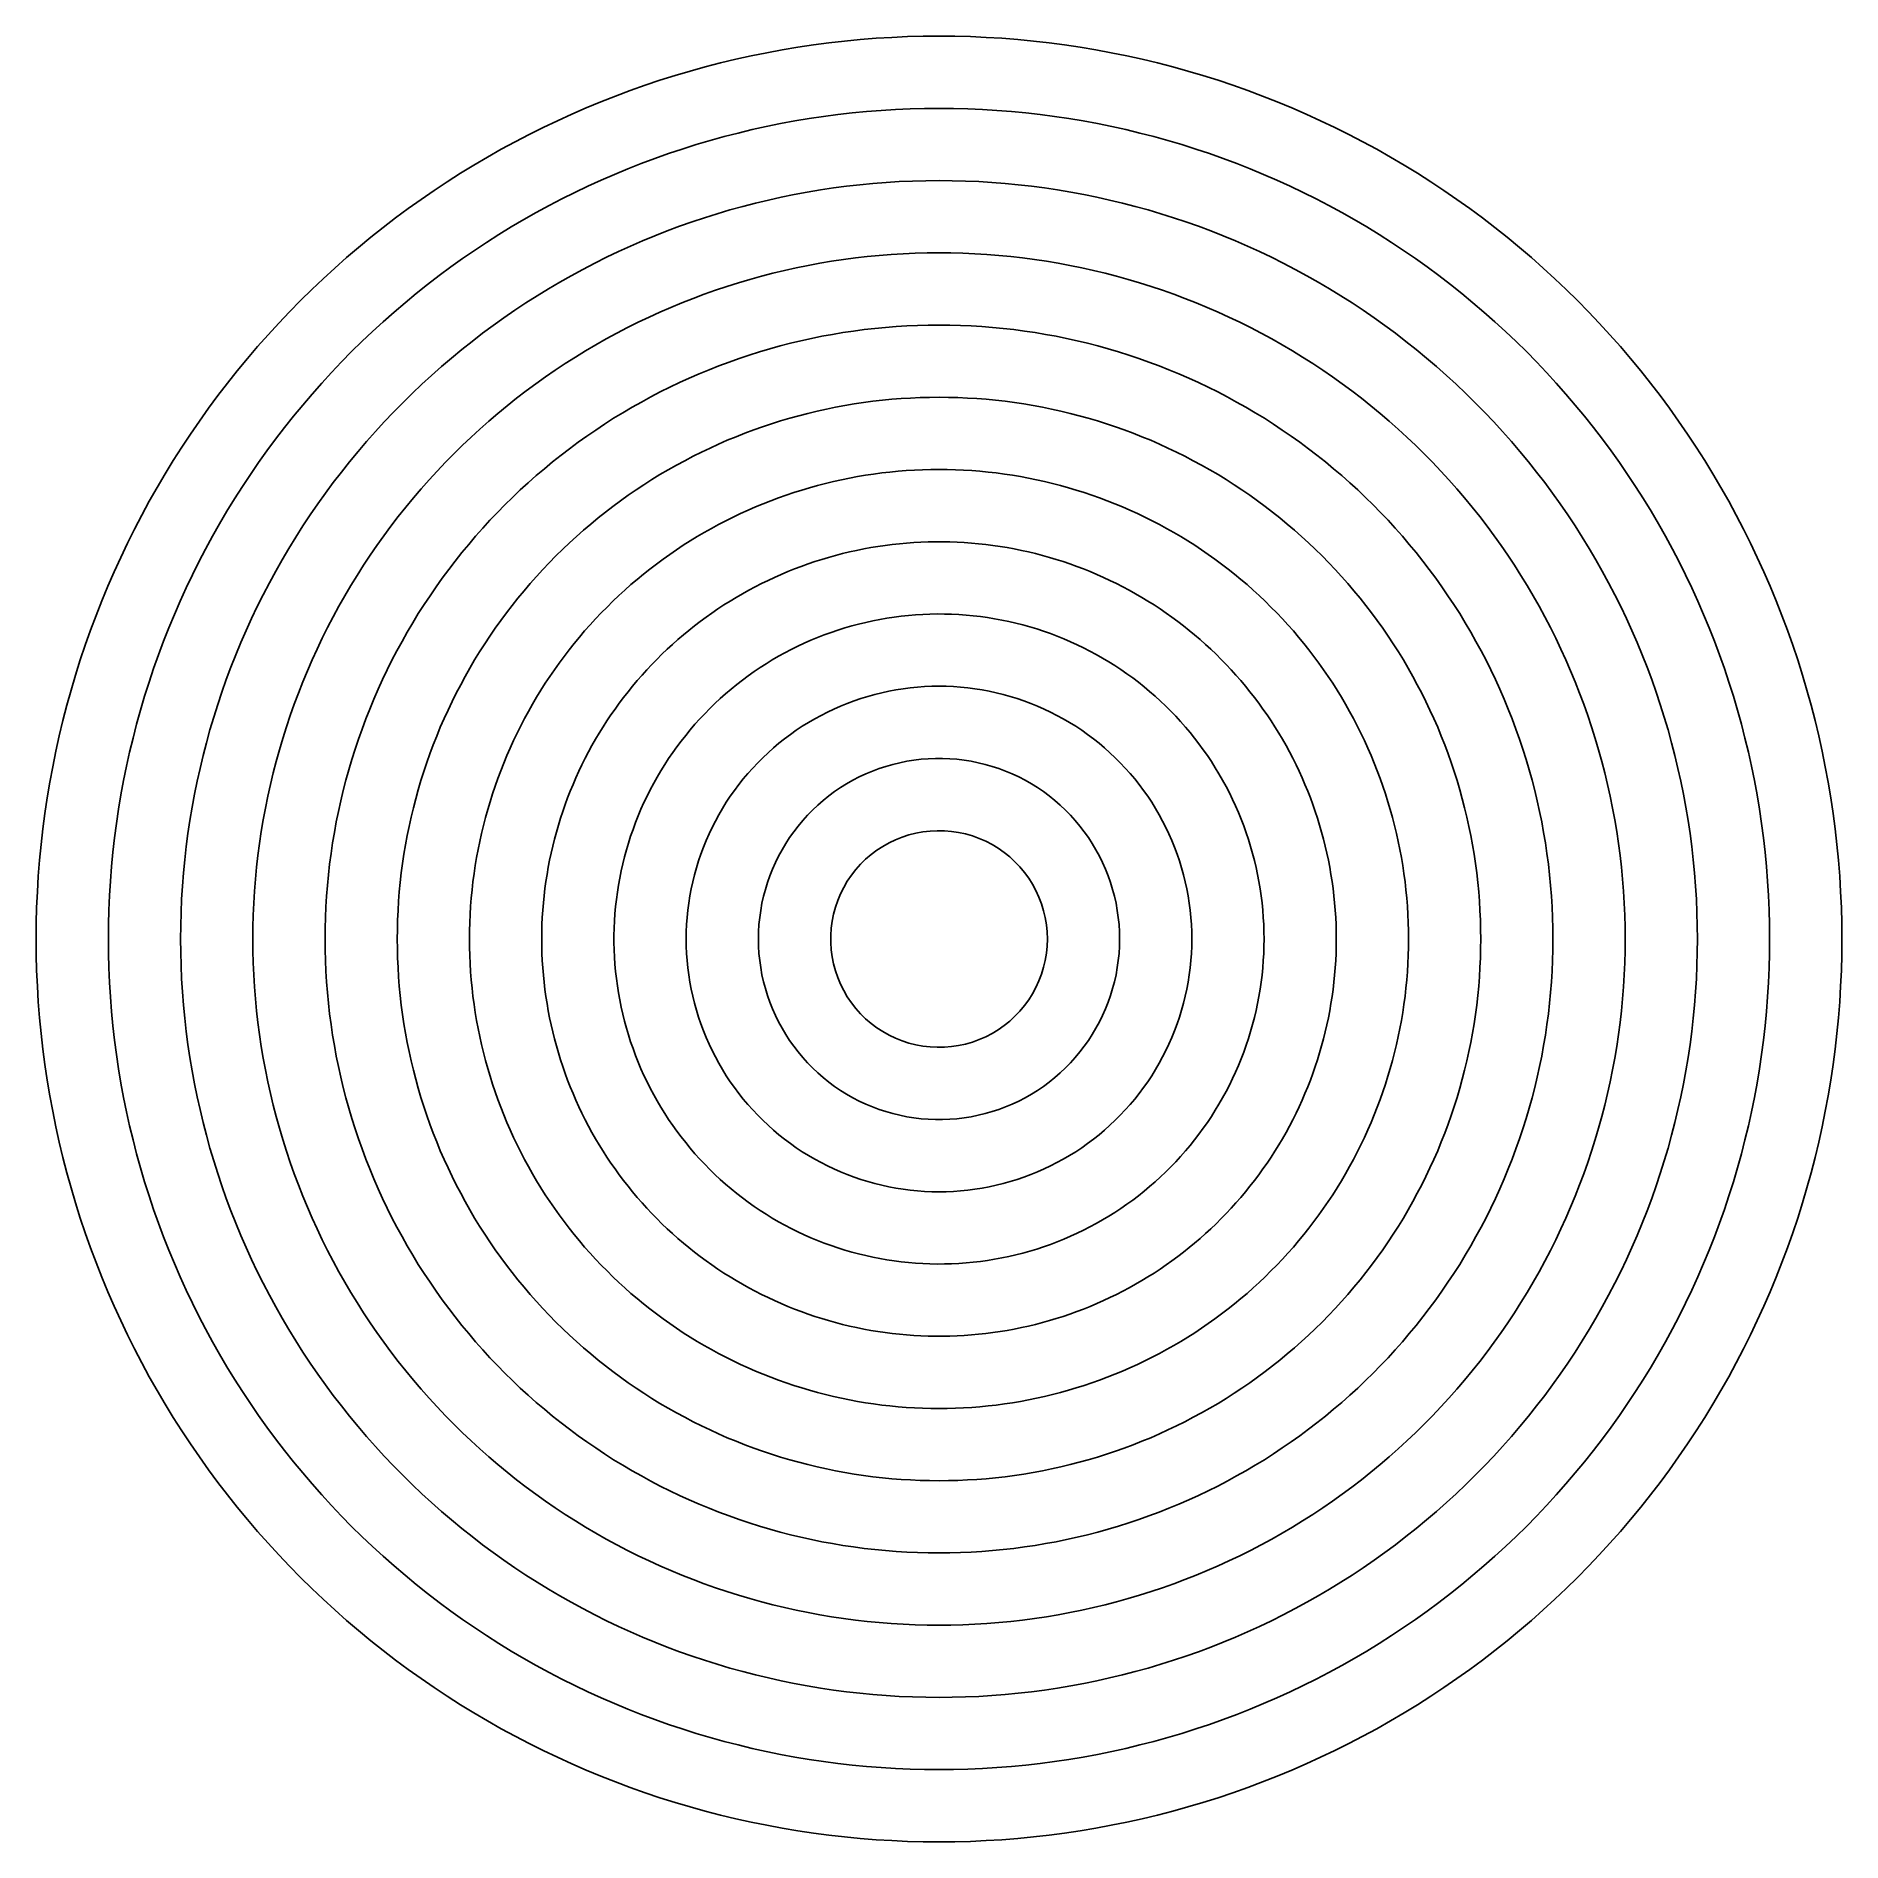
# Model space of a CAD drawing. Header units: metres. Extents: x -25 to 25, y -25 to 25.
import ezdxf

# ---------------------------------------------------------------- set-up
doc = ezdxf.new("R2010")
doc.units = ezdxf.units.M

msp = doc.modelspace()

# ---------------------------------------------------------------- linework, layer by layer
for p, q in [((0, 25), (-0.43631, 24.9962)), ((0.43631, 24.9962), (0, 25)), ((-4.77022, 24.5407), (-5.19778, 24.4537)), ((-4.3412, 24.6202), (-4.77022, 24.5407)), ((-3.91086, 24.6922), (-4.3412, 24.6202)), ((-3.47932, 24.7567), (-3.91086, 24.6922)), ((-3.04672, 24.8136), (-3.47932, 24.7567)), ((-2.6132, 24.863), (-3.04672, 24.8136)), ((-2.17888, 24.9049), (-2.6132, 24.863)), ((-1.74391, 24.9391), (-2.17888, 24.9049)), ((-1.3084, 24.9657), (-1.74391, 24.9391)), ((-0.872482, 24.9848), (-1.3084, 24.9657)), ((-0.43631, 24.9962), (-0.872482, 24.9848)), ((0.872482, 24.9848), (0.43631, 24.9962)), ((1.3084, 24.9657), (0.872482, 24.9848)), ((1.74391, 24.9391), (1.3084, 24.9657)), ((2.17888, 24.9049), (1.74391, 24.9391)), ((2.6132, 24.863), (2.17888, 24.9049)), ((3.04672, 24.8136), (2.6132, 24.863)), ((3.47932, 24.7567), (3.04672, 24.8136)), ((3.91086, 24.6922), (3.47932, 24.7567)), ((4.3412, 24.6202), (3.91086, 24.6922)), ((4.77022, 24.5407), (4.3412, 24.6202)), ((5.19778, 24.4537), (4.77022, 24.5407)), ((-6.89093, 24.0315), (-7.30928, 23.9076)), ((-6.47047, 24.1481), (-6.89093, 24.0315)), ((-6.04803, 24.2574), (-6.47047, 24.1481)), ((-5.62376, 24.3592), (-6.04803, 24.2574)), ((-5.19778, 24.4537), (-5.62376, 24.3592)), ((5.62376, 24.3592), (5.19778, 24.4537)), ((6.04803, 24.2574), (5.62376, 24.3592)), ((6.47047, 24.1481), (6.04803, 24.2574)), ((6.89093, 24.0315), (6.47047, 24.1481)), ((7.30928, 23.9076), (6.89093, 24.0315)), ((-8.13919, 23.638), (-8.55049, 23.4923)), ((-7.72542, 23.7764), (-8.13919, 23.638)), ((-7.30928, 23.9076), (-7.72542, 23.7764)), ((7.72542, 23.7764), (7.30928, 23.9076)), ((8.13919, 23.638), (7.72542, 23.7764)), ((8.55049, 23.4923), (8.13919, 23.638)), ((-9.76826, 23.0126), (-10.1684, 22.8386)), ((-9.36516, 23.1796), (-9.76826, 23.0126)), ((-8.9592, 23.3395), (-9.36516, 23.1796)), ((-8.55049, 23.4923), (-8.9592, 23.3395)), ((-0.401398, 22.9965), (0, 23)), ((0, 23), (0.401398, 22.9965)), ((8.9592, 23.3395), (8.55049, 23.4923)), ((9.36516, 23.1796), (8.9592, 23.3395)), ((9.76826, 23.0126), (9.36516, 23.1796)), ((10.1684, 22.8386), (9.76826, 23.0126)), ((-10.5654, 22.6577), (-10.9593, 22.4698)), ((-10.1684, 22.8386), (-10.5654, 22.6577)), ((-4.78197, 22.4974), (-4.3886, 22.5774)), ((-4.3886, 22.5774), (-3.9939, 22.6506)), ((-3.9939, 22.6506), (-3.59799, 22.7168)), ((-3.59799, 22.7168), (-3.20097, 22.7762)), ((-3.20097, 22.7762), (-2.80299, 22.8286)), ((-2.80299, 22.8286), (-2.40414, 22.874)), ((-2.40414, 22.874), (-2.00458, 22.9125)), ((-2.00458, 22.9125), (-1.60439, 22.944)), ((-1.60439, 22.944), (-1.20372, 22.9685)), ((-1.20372, 22.9685), (-0.802673, 22.986)), ((-0.802673, 22.986), (-0.401398, 22.9965)), ((0.401398, 22.9965), (0.802673, 22.986)), ((0.802673, 22.986), (1.20372, 22.9685)), ((1.20372, 22.9685), (1.60439, 22.944)), ((1.60439, 22.944), (2.00458, 22.9125)), ((2.00458, 22.9125), (2.40414, 22.874)), ((2.40414, 22.874), (2.80299, 22.8286)), ((2.80299, 22.8286), (3.20097, 22.7762)), ((3.20097, 22.7762), (3.59799, 22.7168)), ((3.59799, 22.7168), (3.9939, 22.6506)), ((3.9939, 22.6506), (4.3886, 22.5774)), ((4.3886, 22.5774), (4.78197, 22.4974)), ((10.5654, 22.6577), (10.1684, 22.8386)), ((10.9593, 22.4698), (10.5654, 22.6577)), ((-11.7368, 22.0737), (-12.1202, 21.8655)), ((-11.3498, 22.2752), (-11.7368, 22.0737)), ((-10.9593, 22.4698), (-11.3498, 22.2752)), ((-6.72455, 21.995), (-6.33965, 22.109)), ((-6.33965, 22.109), (-5.95284, 22.2163)), ((-5.95284, 22.2163), (-5.56419, 22.3168)), ((-5.56419, 22.3168), (-5.17387, 22.4105)), ((-5.17387, 22.4105), (-4.78197, 22.4974)), ((4.78197, 22.4974), (5.17387, 22.4105)), ((5.17387, 22.4105), (5.56419, 22.3168)), ((5.56419, 22.3168), (5.95284, 22.2163)), ((5.95284, 22.2163), (6.33965, 22.109)), ((6.33965, 22.109), (6.72455, 21.995)), ((11.3498, 22.2752), (10.9593, 22.4698)), ((11.7368, 22.0737), (11.3498, 22.2752)), ((12.1202, 21.8655), (11.7368, 22.0737)), ((-12.5, 21.6506), (-12.8759, 21.4292)), ((-12.1202, 21.8655), (-12.5, 21.6506)), ((-8.24246, 21.4723), (-7.86646, 21.6129)), ((-7.86646, 21.6129), (-7.48805, 21.7469)), ((-7.48805, 21.7469), (-7.10738, 21.8743)), ((-7.10738, 21.8743), (-6.72455, 21.995)), ((6.72455, 21.995), (7.10738, 21.8743)), ((7.10738, 21.8743), (7.48805, 21.7469)), ((7.48805, 21.7469), (7.86646, 21.6129)), ((7.86646, 21.6129), (8.24246, 21.4723)), ((12.5, 21.6506), (12.1202, 21.8655)), ((12.8759, 21.4292), (12.5, 21.6506)), ((-13.248, 21.2012), (-13.616, 20.9668)), ((-12.8759, 21.4292), (-13.248, 21.2012)), ((-9.72021, 20.8451), (-9.35493, 21.0115)), ((-9.35493, 21.0115), (-8.9868, 21.1716)), ((-8.9868, 21.1716), (-8.61595, 21.3252)), ((-8.61595, 21.3252), (-8.24246, 21.4723)), ((0, 21), (-0.366486, 20.9968)), ((0.366486, 20.9968), (0, 21)), ((8.24246, 21.4723), (8.61595, 21.3252)), ((8.61595, 21.3252), (8.9868, 21.1716)), ((8.9868, 21.1716), (9.35493, 21.0115)), ((9.35493, 21.0115), (9.72021, 20.8451)), ((13.248, 21.2012), (12.8759, 21.4292)), ((13.616, 20.9668), (13.248, 21.2012)), ((-13.9798, 20.7259), (-14.3394, 20.4788)), ((-13.616, 20.9668), (-13.9798, 20.7259)), ((-10.4418, 20.4931), (-10.0825, 20.6723)), ((-10.0825, 20.6723), (-9.72021, 20.8451)), ((-4.36613, 20.5411), (-4.72397, 20.4618)), ((-4.00699, 20.6142), (-4.36613, 20.5411)), ((-3.64661, 20.681), (-4.00699, 20.6142)), ((-3.28511, 20.7415), (-3.64661, 20.681)), ((-2.92262, 20.7956), (-3.28511, 20.7415)), ((-2.55925, 20.8435), (-2.92262, 20.7956)), ((-2.19508, 20.8849), (-2.55925, 20.8435)), ((-1.83026, 20.9201), (-2.19508, 20.8849)), ((-1.46487, 20.9488), (-1.83026, 20.9201)), ((-1.09904, 20.9712), (-1.46487, 20.9488)), ((-0.73288, 20.9872), (-1.09904, 20.9712)), ((-0.366486, 20.9968), (-0.73288, 20.9872)), ((0.73288, 20.9872), (0.366486, 20.9968)), ((1.09904, 20.9712), (0.73288, 20.9872)), ((1.46487, 20.9488), (1.09904, 20.9712)), ((1.83026, 20.9201), (1.46487, 20.9488)), ((2.19508, 20.8849), (1.83026, 20.9201)), ((2.55925, 20.8435), (2.19508, 20.8849)), ((2.92262, 20.7956), (2.55925, 20.8435)), ((3.28511, 20.7415), (2.92262, 20.7956)), ((3.64661, 20.681), (3.28511, 20.7415)), ((4.00699, 20.6142), (3.64661, 20.681)), ((4.36613, 20.5411), (4.00699, 20.6142)), ((4.72397, 20.4618), (4.36613, 20.5411)), ((9.72021, 20.8451), (10.0825, 20.6723)), ((10.0825, 20.6723), (10.4418, 20.4931)), ((13.9798, 20.7259), (13.616, 20.9668)), ((14.3394, 20.4788), (13.9798, 20.7259)), ((-14.6946, 20.2254), (-15.0454, 19.9659)), ((-14.3394, 20.4788), (-14.6946, 20.2254)), ((-11.5, 19.9186), (-11.1506, 20.1162)), ((-11.1506, 20.1162), (-10.7978, 20.3078)), ((-10.7978, 20.3078), (-10.4418, 20.4931)), ((-6.1398, 20.0824), (-6.48935, 19.9722)), ((-5.78838, 20.1865), (-6.1398, 20.0824)), ((-5.4352, 20.2844), (-5.78838, 20.1865)), ((-5.08035, 20.3762), (-5.4352, 20.2844)), ((-4.72397, 20.4618), (-5.08035, 20.3762)), ((5.08035, 20.3762), (4.72397, 20.4618)), ((5.4352, 20.2844), (5.08035, 20.3762)), ((5.78838, 20.1865), (5.4352, 20.2844)), ((6.1398, 20.0824), (5.78838, 20.1865)), ((6.48935, 19.9722), (6.1398, 20.0824)), ((10.4418, 20.4931), (10.7978, 20.3078)), ((10.7978, 20.3078), (11.1506, 20.1162)), ((11.1506, 20.1162), (11.5, 19.9186)), ((14.6946, 20.2254), (14.3394, 20.4788)), ((15.0454, 19.9659), (14.6946, 20.2254)), ((-15.3915, 19.7003), (-15.733, 19.4286)), ((-15.0454, 19.9659), (-15.3915, 19.7003)), ((-12.5267, 19.2894), (-12.1881, 19.5051)), ((-12.1881, 19.5051), (-11.8459, 19.7148)), ((-11.8459, 19.7148), (-11.5, 19.9186)), ((-7.52573, 19.6052), (-7.86673, 19.4709)), ((-7.18242, 19.7335), (-7.52573, 19.6052)), ((-6.83693, 19.8559), (-7.18242, 19.7335)), ((-6.48935, 19.9722), (-6.83693, 19.8559)), ((6.83693, 19.8559), (6.48935, 19.9722)), ((7.18242, 19.7335), (6.83693, 19.8559)), ((7.52573, 19.6052), (7.18242, 19.7335)), ((7.86673, 19.4709), (7.52573, 19.6052)), ((11.5, 19.9186), (11.8459, 19.7148)), ((11.8459, 19.7148), (12.1881, 19.5051)), ((12.1881, 19.5051), (12.5267, 19.2894)), ((15.3915, 19.7003), (15.0454, 19.9659)), ((15.733, 19.4286), (15.3915, 19.7003)), ((-16.0697, 19.1511), (-16.4015, 18.8677)), ((-15.733, 19.4286), (-16.0697, 19.1511)), ((-13.1922, 18.8405), (-12.8614, 19.0679)), ((-12.8614, 19.0679), (-12.5267, 19.2894)), ((-8.87497, 19.0325), (-9.20578, 18.8747)), ((-8.54146, 19.1844), (-8.87497, 19.0325)), ((-8.20535, 19.3306), (-8.54146, 19.1844)), ((-7.86673, 19.4709), (-8.20535, 19.3306)), ((-0.331589, 18.9971), (0, 19)), ((0, 19), (0.331589, 18.9971)), ((8.20535, 19.3306), (7.86673, 19.4709)), ((8.54146, 19.1844), (8.20535, 19.3306)), ((8.87497, 19.0325), (8.54146, 19.1844)), ((9.20578, 18.8747), (8.87497, 19.0325)), ((12.5267, 19.2894), (12.8614, 19.0679)), ((12.8614, 19.0679), (13.1922, 18.8405)), ((16.0697, 19.1511), (15.733, 19.4286)), ((16.4015, 18.8677), (16.0697, 19.1511)), ((-16.7283, 18.5786), (-17.05, 18.2838)), ((-16.4015, 18.8677), (-16.7283, 18.5786)), ((-13.8417, 18.3686), (-13.5191, 18.6074)), ((-13.5191, 18.6074), (-13.1922, 18.8405)), ((-9.8589, 18.5419), (-10.181, 18.367)), ((-9.5338, 18.7111), (-9.8589, 18.5419)), ((-9.20578, 18.8747), (-9.5338, 18.7111)), ((-4.59651, 18.4356), (-4.27406, 18.513)), ((-4.27406, 18.513), (-3.95032, 18.5848)), ((-3.95032, 18.5848), (-3.62537, 18.6509)), ((-3.62537, 18.6509), (-3.2993, 18.7113)), ((-3.2993, 18.7113), (-2.97224, 18.7661)), ((-2.97224, 18.7661), (-2.64429, 18.8151)), ((-2.64429, 18.8151), (-2.31551, 18.8584)), ((-2.31551, 18.8584), (-1.98604, 18.8959)), ((-1.98604, 18.8959), (-1.65594, 18.9277)), ((-1.65594, 18.9277), (-1.32536, 18.9537)), ((-1.32536, 18.9537), (-0.99437, 18.974)), ((-0.99437, 18.974), (-0.663086, 18.9884)), ((-0.663086, 18.9884), (-0.331589, 18.9971)), ((0.331589, 18.9971), (0.663086, 18.9884)), ((0.663086, 18.9884), (0.99437, 18.974)), ((0.99437, 18.974), (1.32536, 18.9537)), ((1.32536, 18.9537), (1.65594, 18.9277)), ((1.65594, 18.9277), (1.98604, 18.8959)), ((1.98604, 18.8959), (2.31551, 18.8584)), ((2.31551, 18.8584), (2.64429, 18.8151)), ((2.64429, 18.8151), (2.97224, 18.7661)), ((2.97224, 18.7661), (3.2993, 18.7113)), ((3.2993, 18.7113), (3.62537, 18.6509)), ((3.62537, 18.6509), (3.95032, 18.5848)), ((3.95032, 18.5848), (4.27406, 18.513)), ((4.27406, 18.513), (4.59651, 18.4356)), ((9.5338, 18.7111), (9.20578, 18.8747)), ((9.8589, 18.5419), (9.5338, 18.7111)), ((10.181, 18.367), (9.8589, 18.5419)), ((13.1922, 18.8405), (13.5191, 18.6074)), ((13.5191, 18.6074), (13.8417, 18.3686)), ((16.7283, 18.5786), (16.4015, 18.8677)), ((17.05, 18.2838), (16.7283, 18.5786)), ((-17.05, 18.2838), (-17.3665, 17.9835)), ((-14.4744, 17.8743), (-14.1602, 18.1242)), ((-14.1602, 18.1242), (-13.8417, 18.3686)), ((-10.8158, 18.0005), (-11.1283, 17.809)), ((-10.5, 18.1865), (-10.8158, 18.0005)), ((-10.181, 18.367), (-10.5, 18.1865)), ((-6.18579, 17.9648), (-5.87132, 18.0701)), ((-5.87132, 18.0701), (-5.55505, 18.1698)), ((-5.55505, 18.1698), (-5.23711, 18.264)), ((-5.23711, 18.264), (-4.91756, 18.3526)), ((-4.91756, 18.3526), (-4.59651, 18.4356)), ((4.59651, 18.4356), (4.91756, 18.3526)), ((4.91756, 18.3526), (5.23711, 18.264)), ((5.23711, 18.264), (5.55505, 18.1698)), ((5.55505, 18.1698), (5.87132, 18.0701)), ((5.87132, 18.0701), (6.18579, 17.9648)), ((10.5, 18.1865), (10.181, 18.367)), ((10.8158, 18.0005), (10.5, 18.1865)), ((11.1283, 17.809), (10.8158, 18.0005)), ((13.8417, 18.3686), (14.1602, 18.1242)), ((14.1602, 18.1242), (14.4744, 17.8743)), ((17.3665, 17.9835), (17.05, 18.2838)), ((-17.6777, 17.6777), (-17.9835, 17.3665)), ((-17.3665, 17.9835), (-17.6777, 17.6777)), ((-15.0894, 17.3583), (-14.7841, 17.619)), ((-14.7841, 17.619), (-14.4744, 17.8743)), ((-11.4374, 17.6121), (-11.743, 17.4098)), ((-11.1283, 17.809), (-11.4374, 17.6121)), ((-7.42389, 17.4896), (-7.11752, 17.6165)), ((-7.11752, 17.6165), (-6.80899, 17.738)), ((-6.80899, 17.738), (-6.49838, 17.8542)), ((-6.49838, 17.8542), (-6.18579, 17.9648)), ((6.18579, 17.9648), (6.49838, 17.8542)), ((6.49838, 17.8542), (6.80899, 17.738)), ((6.80899, 17.738), (7.11752, 17.6165)), ((7.11752, 17.6165), (7.42389, 17.4896)), ((11.4374, 17.6121), (11.1283, 17.809)), ((11.743, 17.4098), (11.4374, 17.6121)), ((14.4744, 17.8743), (14.7841, 17.619)), ((14.7841, 17.619), (15.0894, 17.3583)), ((17.6777, 17.6777), (17.3665, 17.9835)), ((17.9835, 17.3665), (17.6777, 17.6777)), ((-18.2838, 17.05), (-18.5786, 16.7283)), ((-17.9835, 17.3665), (-18.2838, 17.05)), ((-15.686, 16.8211), (-15.39, 17.0923)), ((-15.39, 17.0923), (-15.0894, 17.3583)), ((-12.0451, 17.2022), (-12.3435, 16.9893)), ((-11.743, 17.4098), (-12.0451, 17.2022)), ((-8.62581, 16.9291), (-8.32904, 17.0771)), ((-8.32904, 17.0771), (-8.02974, 17.2198)), ((-8.02974, 17.2198), (-7.72798, 17.3574)), ((-7.72798, 17.3574), (-7.42389, 17.4896)), ((0, 17), (-0.296677, 16.9974)), ((0.296677, 16.9974), (0, 17)), ((7.42389, 17.4896), (7.72798, 17.3574)), ((7.72798, 17.3574), (8.02974, 17.2198)), ((8.02974, 17.2198), (8.32904, 17.0771)), ((8.32904, 17.0771), (8.62581, 16.9291)), ((12.0451, 17.2022), (11.743, 17.4098)), ((12.3435, 16.9893), (12.0451, 17.2022)), ((15.0894, 17.3583), (15.39, 17.0923)), ((15.39, 17.0923), (15.686, 16.8211)), ((18.2838, 17.05), (17.9835, 17.3665)), ((18.5786, 16.7283), (18.2838, 17.05)), ((-18.5786, 16.7283), (-18.8677, 16.4015)), ((-16.2634, 16.2634), (-15.9771, 16.5448)), ((-15.9771, 16.5448), (-15.686, 16.8211)), ((-12.9289, 16.5482), (-13.2157, 16.3201)), ((-12.6381, 16.7713), (-12.9289, 16.5482)), ((-12.3435, 16.9893), (-12.6381, 16.7713)), ((-9.5, 16.4545), (-9.21138, 16.6178)), ((-9.21138, 16.6178), (-8.91995, 16.776)), ((-8.91995, 16.776), (-8.62581, 16.9291)), ((-3.82416, 16.5643), (-4.11267, 16.495)), ((-3.53448, 16.6285), (-3.82416, 16.5643)), ((-3.24374, 16.6877), (-3.53448, 16.6285)), ((-2.95201, 16.7417), (-3.24374, 16.6877)), ((-2.65938, 16.7907), (-2.95201, 16.7417)), ((-2.36594, 16.8345), (-2.65938, 16.7907)), ((-2.07178, 16.8733), (-2.36594, 16.8345)), ((-1.77698, 16.9069), (-2.07178, 16.8733)), ((-1.48164, 16.9353), (-1.77698, 16.9069)), ((-1.18585, 16.9586), (-1.48164, 16.9353)), ((-0.889709, 16.9767), (-1.18585, 16.9586)), ((-0.593277, 16.9896), (-0.889709, 16.9767)), ((-0.296677, 16.9974), (-0.593277, 16.9896)), ((0.593277, 16.9896), (0.296677, 16.9974)), ((0.889709, 16.9767), (0.593277, 16.9896)), ((1.18585, 16.9586), (0.889709, 16.9767)), ((1.48164, 16.9353), (1.18585, 16.9586)), ((1.77698, 16.9069), (1.48164, 16.9353)), ((2.07178, 16.8733), (1.77698, 16.9069)), ((2.36594, 16.8345), (2.07178, 16.8733)), ((2.65938, 16.7907), (2.36594, 16.8345)), ((2.95201, 16.7417), (2.65938, 16.7907)), ((3.24374, 16.6877), (2.95201, 16.7417)), ((3.53448, 16.6285), (3.24374, 16.6877)), ((3.82416, 16.5643), (3.53448, 16.6285)), ((4.11267, 16.495), (3.82416, 16.5643)), ((8.62581, 16.9291), (8.91995, 16.776)), ((8.91995, 16.776), (9.21138, 16.6178)), ((9.21138, 16.6178), (9.5, 16.4545)), ((12.6381, 16.7713), (12.3435, 16.9893)), ((12.9289, 16.5482), (12.6381, 16.7713)), ((13.2157, 16.3201), (12.9289, 16.5482)), ((15.686, 16.8211), (15.9771, 16.5448)), ((15.9771, 16.5448), (16.2634, 16.2634)), ((18.8677, 16.4015), (18.5786, 16.7283)), ((-19.1511, 16.0697), (-19.4286, 15.733)), ((-18.8677, 16.4015), (-19.1511, 16.0697)), ((-16.5448, 15.9771), (-16.2634, 16.2634)), ((-13.4985, 16.0869), (-13.7772, 15.8489)), ((-13.2157, 16.3201), (-13.4985, 16.0869)), ((-10.3481, 15.9347), (-10.0685, 16.1129)), ((-10.0685, 16.1129), (-9.78572, 16.2862)), ((-9.78572, 16.2862), (-9.5, 16.4545)), ((-5.53465, 16.0738), (-5.81433, 15.9748)), ((-5.25328, 16.168), (-5.53465, 16.0738)), ((-4.97031, 16.2572), (-5.25328, 16.168)), ((-4.68582, 16.3414), (-4.97031, 16.2572)), ((-4.39992, 16.4207), (-4.68582, 16.3414)), ((-4.11267, 16.495), (-4.39992, 16.4207)), ((4.39992, 16.4207), (4.11267, 16.495)), ((4.68582, 16.3414), (4.39992, 16.4207)), ((4.97031, 16.2572), (4.68582, 16.3414)), ((5.25328, 16.168), (4.97031, 16.2572)), ((5.53465, 16.0738), (5.25328, 16.168)), ((5.81433, 15.9748), (5.53465, 16.0738)), ((9.5, 16.4545), (9.78572, 16.2862)), ((9.78572, 16.2862), (10.0685, 16.1129)), ((10.0685, 16.1129), (10.3481, 15.9347)), ((13.4985, 16.0869), (13.2157, 16.3201)), ((13.7772, 15.8489), (13.4985, 16.0869)), ((16.2634, 16.2634), (16.5448, 15.9771)), ((19.1511, 16.0697), (18.8677, 16.4015)), ((19.4286, 15.733), (19.1511, 16.0697)), ((-19.4286, 15.733), (-19.7003, 15.3915)), ((-17.0923, 15.39), (-16.8211, 15.686)), ((-16.8211, 15.686), (-16.5448, 15.9771)), ((-14.0517, 15.606), (-14.322, 15.3584)), ((-13.7772, 15.8489), (-14.0517, 15.606)), ((-11.1679, 15.3713), (-10.8979, 15.5639)), ((-10.8979, 15.5639), (-10.6247, 15.7517)), ((-10.6247, 15.7517), (-10.3481, 15.9347)), ((-6.91452, 15.5303), (-7.18451, 15.4072)), ((-6.64243, 15.6486), (-6.91452, 15.5303)), ((-6.3683, 15.7621), (-6.64243, 15.6486)), ((-6.09225, 15.8709), (-6.3683, 15.7621)), ((-5.81433, 15.9748), (-6.09225, 15.8709)), ((6.09225, 15.8709), (5.81433, 15.9748)), ((6.3683, 15.7621), (6.09225, 15.8709)), ((6.64243, 15.6486), (6.3683, 15.7621)), ((6.91452, 15.5303), (6.64243, 15.6486)), ((7.18451, 15.4072), (6.91452, 15.5303)), ((10.3481, 15.9347), (10.6247, 15.7517)), ((10.6247, 15.7517), (10.8979, 15.5639)), ((10.8979, 15.5639), (11.1679, 15.3713)), ((14.0517, 15.606), (13.7772, 15.8489)), ((14.322, 15.3584), (14.0517, 15.606)), ((16.5448, 15.9771), (16.8211, 15.686)), ((16.8211, 15.686), (17.0923, 15.39)), ((19.7003, 15.3915), (19.4286, 15.733)), ((-19.9659, 15.0454), (-20.2254, 14.6946)), ((-19.7003, 15.3915), (-19.9659, 15.0454)), ((-17.619, 14.7841), (-17.3583, 15.0894)), ((-17.3583, 15.0894), (-17.0923, 15.39)), ((-14.5878, 15.1061), (-14.8492, 14.8492)), ((-14.322, 15.3584), (-14.5878, 15.1061)), ((-11.6976, 14.9722), (-11.4345, 15.1741)), ((-11.4345, 15.1741), (-11.1679, 15.3713)), ((-7.981, 15.0101), (-8.24176, 14.8685)), ((-7.71783, 15.1471), (-7.981, 15.0101)), ((-7.4523, 15.2795), (-7.71783, 15.1471)), ((-7.18451, 15.4072), (-7.4523, 15.2795)), ((-0.26178, 14.9977), (0, 15)), ((0, 15), (0.26178, 14.9977)), ((7.4523, 15.2795), (7.18451, 15.4072)), ((7.71783, 15.1471), (7.4523, 15.2795)), ((7.981, 15.0101), (7.71783, 15.1471)), ((8.24176, 14.8685), (7.981, 15.0101)), ((11.1679, 15.3713), (11.4345, 15.1741)), ((11.4345, 15.1741), (11.6976, 14.9722)), ((14.5878, 15.1061), (14.322, 15.3584)), ((14.8492, 14.8492), (14.5878, 15.1061)), ((17.0923, 15.39), (17.3583, 15.0894)), ((17.3583, 15.0894), (17.619, 14.7841)), ((19.9659, 15.0454), (19.7003, 15.3915)), ((20.2254, 14.6946), (19.9659, 15.0454)), ((-20.2254, 14.6946), (-20.4788, 14.3394)), ((-17.8743, 14.4744), (-17.619, 14.7841)), ((-15.1061, 14.5878), (-15.3584, 14.322)), ((-14.8492, 14.8492), (-15.1061, 14.5878)), ((-12.4651, 14.3395), (-12.213, 14.5548)), ((-12.213, 14.5548), (-11.9571, 14.7658)), ((-11.9571, 14.7658), (-11.6976, 14.9722)), ((-8.75565, 14.5718), (-9.00862, 14.4168)), ((-8.5, 14.7224), (-8.75565, 14.5718)), ((-8.24176, 14.8685), (-8.5, 14.7224)), ((-3.88228, 14.4889), (-3.62881, 14.5544)), ((-3.62881, 14.5544), (-3.37425, 14.6155)), ((-3.37425, 14.6155), (-3.11867, 14.6722)), ((-3.11867, 14.6722), (-2.86212, 14.7244)), ((-2.86212, 14.7244), (-2.60472, 14.7721)), ((-2.60472, 14.7721), (-2.34651, 14.8153)), ((-2.34651, 14.8153), (-2.08759, 14.854)), ((-2.08759, 14.854), (-1.82803, 14.8882)), ((-1.82803, 14.8882), (-1.56792, 14.9178)), ((-1.56792, 14.9178), (-1.30733, 14.9429)), ((-1.30733, 14.9429), (-1.04634, 14.9635)), ((-1.04634, 14.9635), (-0.785034, 14.9794)), ((-0.785034, 14.9794), (-0.523483, 14.9909)), ((-0.523483, 14.9909), (-0.26178, 14.9977)), ((0.26178, 14.9977), (0.523483, 14.9909)), ((0.523483, 14.9909), (0.785034, 14.9794)), ((0.785034, 14.9794), (1.04634, 14.9635)), ((1.04634, 14.9635), (1.30733, 14.9429)), ((1.30733, 14.9429), (1.56792, 14.9178)), ((1.56792, 14.9178), (1.82803, 14.8882)), ((1.82803, 14.8882), (2.08759, 14.854)), ((2.08759, 14.854), (2.34651, 14.8153)), ((2.34651, 14.8153), (2.60472, 14.7721)), ((2.60472, 14.7721), (2.86212, 14.7244)), ((2.86212, 14.7244), (3.11867, 14.6722)), ((3.11867, 14.6722), (3.37425, 14.6155)), ((3.37425, 14.6155), (3.62881, 14.5544)), ((3.62881, 14.5544), (3.88228, 14.4889)), ((8.5, 14.7224), (8.24176, 14.8685)), ((8.75565, 14.5718), (8.5, 14.7224)), ((9.00862, 14.4168), (8.75565, 14.5718)), ((11.6976, 14.9722), (11.9571, 14.7658)), ((11.9571, 14.7658), (12.213, 14.5548)), ((12.213, 14.5548), (12.4651, 14.3395)), ((15.1061, 14.5878), (14.8492, 14.8492)), ((15.3584, 14.322), (15.1061, 14.5878)), ((17.619, 14.7841), (17.8743, 14.4744)), ((20.4788, 14.3394), (20.2254, 14.6946)), ((-20.4788, 14.3394), (-20.7259, 13.9798)), ((-18.3686, 13.8417), (-18.1242, 14.1602)), ((-18.1242, 14.1602), (-17.8743, 14.4744)), ((-15.606, 14.0517), (-15.8489, 13.7772)), ((-15.3584, 14.322), (-15.606, 14.0517)), ((-12.958, 13.8957), (-12.7135, 14.1198)), ((-12.7135, 14.1198), (-12.4651, 14.3395)), ((-9.50627, 14.0936), (-9.75079, 13.9256)), ((-9.25885, 14.2574), (-9.50627, 14.0936)), ((-9.00862, 14.4168), (-9.25885, 14.2574)), ((-5.61909, 13.9077), (-5.37552, 14.0037)), ((-5.37552, 14.0037), (-5.13029, 14.0954)), ((-5.13029, 14.0954), (-4.88351, 14.1828)), ((-4.88351, 14.1828), (-4.63525, 14.2658)), ((-4.63525, 14.2658), (-4.38557, 14.3446)), ((-4.38557, 14.3446), (-4.13455, 14.4189)), ((-4.13455, 14.4189), (-3.88228, 14.4889)), ((3.88228, 14.4889), (4.13455, 14.4189)), ((4.13455, 14.4189), (4.38557, 14.3446)), ((4.38557, 14.3446), (4.63525, 14.2658)), ((4.63525, 14.2658), (4.88351, 14.1828)), ((4.88351, 14.1828), (5.13029, 14.0954)), ((5.13029, 14.0954), (5.37552, 14.0037)), ((5.37552, 14.0037), (5.61909, 13.9077)), ((9.25885, 14.2574), (9.00862, 14.4168)), ((9.50627, 14.0936), (9.25885, 14.2574)), ((9.75079, 13.9256), (9.50627, 14.0936)), ((12.4651, 14.3395), (12.7135, 14.1198)), ((12.7135, 14.1198), (12.958, 13.8957)), ((15.606, 14.0517), (15.3584, 14.322)), ((15.8489, 13.7772), (15.606, 14.0517)), ((17.8743, 14.4744), (18.1242, 14.1602)), ((18.1242, 14.1602), (18.3686, 13.8417)), ((20.7259, 13.9798), (20.4788, 14.3394)), ((-20.9668, 13.616), (-21.2012, 13.248)), ((-20.7259, 13.9798), (-20.9668, 13.616)), ((-18.8405, 13.1922), (-18.6074, 13.5191)), ((-18.6074, 13.5191), (-18.3686, 13.8417)), ((-15.8489, 13.7772), (-16.0869, 13.4985)), ((-13.435, 13.435), (-13.1985, 13.6674)), ((-13.1985, 13.6674), (-12.958, 13.8957)), ((-10.2309, 13.5768), (-10.4662, 13.3962)), ((-9.99234, 13.7533), (-10.2309, 13.5768)), ((-9.75079, 13.9256), (-9.99234, 13.7533)), ((-6.57556, 13.4819), (-6.33926, 13.5946)), ((-6.33926, 13.5946), (-6.10104, 13.7032)), ((-6.10104, 13.7032), (-5.86096, 13.8076)), ((-5.86096, 13.8076), (-5.61909, 13.9077)), ((5.61909, 13.9077), (5.86096, 13.8076)), ((5.86096, 13.8076), (6.10104, 13.7032)), ((6.10104, 13.7032), (6.33926, 13.5946)), ((6.33926, 13.5946), (6.57556, 13.4819)), ((9.99234, 13.7533), (9.75079, 13.9256)), ((10.2309, 13.5768), (9.99234, 13.7533)), ((10.4662, 13.3962), (10.2309, 13.5768)), ((12.958, 13.8957), (13.1985, 13.6674)), ((13.1985, 13.6674), (13.435, 13.435)), ((16.0869, 13.4985), (15.8489, 13.7772)), ((18.3686, 13.8417), (18.6074, 13.5191)), ((18.6074, 13.5191), (18.8405, 13.1922)), ((20.9668, 13.616), (20.7259, 13.9798)), ((21.2012, 13.248), (20.9668, 13.616)), ((-21.2012, 13.248), (-21.4292, 12.8759)), ((-19.0679, 12.8614), (-18.8405, 13.1922)), ((-16.3201, 13.2157), (-16.5482, 12.9289)), ((-16.0869, 13.4985), (-16.3201, 13.2157)), ((-13.8957, 12.958), (-13.6674, 13.1985)), ((-13.6674, 13.1985), (-13.435, 13.435)), ((-10.9274, 13.0228), (-11.153, 12.83)), ((-10.6984, 13.2115), (-10.9274, 13.0228)), ((-10.4662, 13.3962), (-10.6984, 13.2115)), ((-7.5, 12.9904), (-7.27214, 13.1193)), ((-7.27214, 13.1193), (-7.04207, 13.2442)), ((-7.04207, 13.2442), (-6.80984, 13.3651)), ((-6.80984, 13.3651), (-6.57556, 13.4819)), ((0, 13), (-0.226868, 12.998)), ((0.226868, 12.998), (0, 13)), ((6.57556, 13.4819), (6.80984, 13.3651)), ((6.80984, 13.3651), (7.04207, 13.2442)), ((7.04207, 13.2442), (7.27214, 13.1193)), ((7.27214, 13.1193), (7.5, 12.9904)), ((10.6984, 13.2115), (10.4662, 13.3962)), ((10.9274, 13.0228), (10.6984, 13.2115)), ((11.153, 12.83), (10.9274, 13.0228)), ((13.435, 13.435), (13.6674, 13.1985)), ((13.6674, 13.1985), (13.8957, 12.958)), ((16.3201, 13.2157), (16.0869, 13.4985)), ((16.5482, 12.9289), (16.3201, 13.2157)), ((18.8405, 13.1922), (19.0679, 12.8614)), ((21.4292, 12.8759), (21.2012, 13.248)), ((-21.6506, 12.5), (-21.8655, 12.1202)), ((-21.4292, 12.8759), (-21.6506, 12.5)), ((-19.5051, 12.1881), (-19.2894, 12.5267)), ((-19.2894, 12.5267), (-19.0679, 12.8614)), ((-16.7713, 12.6381), (-16.9893, 12.3435)), ((-16.5482, 12.9289), (-16.7713, 12.6381)), ((-14.3395, 12.4651), (-14.1198, 12.7135)), ((-14.1198, 12.7135), (-13.8957, 12.958)), ((-11.3752, 12.6335), (-11.594, 12.433)), ((-11.153, 12.83), (-11.3752, 12.6335)), ((-8.38788, 12.4356), (-8.16957, 12.58)), ((-8.16957, 12.58), (-7.94878, 12.7207)), ((-7.94878, 12.7207), (-7.72557, 12.8575)), ((-7.72557, 12.8575), (-7.5, 12.9904)), ((-3.36464, 12.557), (-3.58328, 12.4964)), ((-3.14497, 12.6138), (-3.36464, 12.557)), ((-2.92436, 12.6668), (-3.14497, 12.6138)), ((-2.70285, 12.7159), (-2.92436, 12.6668)), ((-2.48051, 12.7611), (-2.70285, 12.7159)), ((-2.25742, 12.8025), (-2.48051, 12.7611)), ((-2.03365, 12.8399), (-2.25742, 12.8025)), ((-1.80925, 12.8735), (-2.03365, 12.8399)), ((-1.58429, 12.9031), (-1.80925, 12.8735)), ((-1.35886, 12.9288), (-1.58429, 12.9031)), ((-1.13301, 12.9505), (-1.35886, 12.9288)), ((-0.90683, 12.9683), (-1.13301, 12.9505)), ((-0.680359, 12.9822), (-0.90683, 12.9683)), ((-0.45369, 12.9921), (-0.680359, 12.9822)), ((-0.226868, 12.998), (-0.45369, 12.9921)), ((0.45369, 12.9921), (0.226868, 12.998)), ((0.680359, 12.9822), (0.45369, 12.9921)), ((0.90683, 12.9683), (0.680359, 12.9822)), ((1.13301, 12.9505), (0.90683, 12.9683)), ((1.35886, 12.9288), (1.13301, 12.9505)), ((1.58429, 12.9031), (1.35886, 12.9288)), ((1.80925, 12.8735), (1.58429, 12.9031)), ((2.03365, 12.8399), (1.80925, 12.8735)), ((2.25742, 12.8025), (2.03365, 12.8399)), ((2.48051, 12.7611), (2.25742, 12.8025)), ((2.70285, 12.7159), (2.48051, 12.7611)), ((2.92436, 12.6668), (2.70285, 12.7159)), ((3.14497, 12.6138), (2.92436, 12.6668)), ((3.36464, 12.557), (3.14497, 12.6138)), ((3.58328, 12.4964), (3.36464, 12.557)), ((7.5, 12.9904), (7.72557, 12.8575)), ((7.72557, 12.8575), (7.94878, 12.7207)), ((7.94878, 12.7207), (8.16957, 12.58)), ((8.16957, 12.58), (8.38788, 12.4356)), ((11.3752, 12.6335), (11.153, 12.83)), ((11.594, 12.433), (11.3752, 12.6335)), ((13.8957, 12.958), (14.1198, 12.7135)), ((14.1198, 12.7135), (14.3395, 12.4651)), ((16.7713, 12.6381), (16.5482, 12.9289)), ((16.9893, 12.3435), (16.7713, 12.6381)), ((19.0679, 12.8614), (19.2894, 12.5267)), ((19.2894, 12.5267), (19.5051, 12.1881)), ((21.6506, 12.5), (21.4292, 12.8759)), ((21.8655, 12.1202), (21.6506, 12.5)), ((-21.8655, 12.1202), (-22.0737, 11.7368)), ((-19.7148, 11.8459), (-19.5051, 12.1881)), ((-17.2022, 12.0451), (-17.4098, 11.743)), ((-16.9893, 12.3435), (-17.2022, 12.0451)), ((-14.7658, 11.9571), (-14.5548, 12.213)), ((-14.5548, 12.213), (-14.3395, 12.4651)), ((-12.0208, 12.0208), (-12.2288, 11.8092)), ((-11.8092, 12.2288), (-12.0208, 12.0208)), ((-11.594, 12.433), (-11.8092, 12.2288)), ((-9.02722, 11.9795), (-8.81677, 12.1353)), ((-8.81677, 12.1353), (-8.60364, 12.2873)), ((-8.60364, 12.2873), (-8.38788, 12.4356)), ((-4.86987, 12.0534), (-5.0795, 11.9666)), ((-4.65878, 12.1365), (-4.86987, 12.0534)), ((-4.44626, 12.216), (-4.65878, 12.1365)), ((-4.23238, 12.2917), (-4.44626, 12.216)), ((-4.01721, 12.3637), (-4.23238, 12.2917)), ((-3.80083, 12.432), (-4.01721, 12.3637)), ((-3.58328, 12.4964), (-3.80083, 12.432)), ((3.80083, 12.432), (3.58328, 12.4964)), ((4.01721, 12.3637), (3.80083, 12.432)), ((4.23238, 12.2917), (4.01721, 12.3637)), ((4.44626, 12.216), (4.23238, 12.2917)), ((4.65878, 12.1365), (4.44626, 12.216)), ((4.86987, 12.0534), (4.65878, 12.1365)), ((5.0795, 11.9666), (4.86987, 12.0534)), ((8.38788, 12.4356), (8.60364, 12.2873)), ((8.60364, 12.2873), (8.81677, 12.1353)), ((8.81677, 12.1353), (9.02722, 11.9795)), ((11.8092, 12.2288), (11.594, 12.433)), ((12.0208, 12.0208), (11.8092, 12.2288)), ((12.2288, 11.8092), (12.0208, 12.0208)), ((14.3395, 12.4651), (14.5548, 12.213)), ((14.5548, 12.213), (14.7658, 11.9571)), ((17.2022, 12.0451), (16.9893, 12.3435)), ((17.4098, 11.743), (17.2022, 12.0451)), ((19.5051, 12.1881), (19.7148, 11.8459)), ((22.0737, 11.7368), (21.8655, 12.1202)), ((-22.0737, 11.7368), (-22.2752, 11.3498)), ((-20.1162, 11.1506), (-19.9186, 11.5)), ((-19.9186, 11.5), (-19.7148, 11.8459)), ((-17.4098, 11.743), (-17.6121, 11.4374)), ((-15.1741, 11.4345), (-14.9722, 11.6976)), ((-14.9722, 11.6976), (-14.7658, 11.9571)), ((-12.433, 11.594), (-12.6335, 11.3752)), ((-12.2288, 11.8092), (-12.433, 11.594)), ((-9.6418, 11.4907), (-9.4398, 11.6572)), ((-9.4398, 11.6572), (-9.23491, 11.8202)), ((-9.23491, 11.8202), (-9.02722, 11.9795)), ((-5.90187, 11.5831), (-6.10312, 11.4783)), ((-5.69882, 11.6843), (-5.90187, 11.5831)), ((-5.49403, 11.782), (-5.69882, 11.6843)), ((-5.28757, 11.8761), (-5.49403, 11.782)), ((-5.0795, 11.9666), (-5.28757, 11.8761)), ((5.28757, 11.8761), (5.0795, 11.9666)), ((5.49403, 11.782), (5.28757, 11.8761)), ((5.69882, 11.6843), (5.49403, 11.782)), ((5.90187, 11.5831), (5.69882, 11.6843)), ((6.10312, 11.4783), (5.90187, 11.5831)), ((9.02722, 11.9795), (9.23491, 11.8202)), ((9.23491, 11.8202), (9.4398, 11.6572)), ((9.4398, 11.6572), (9.6418, 11.4907)), ((12.433, 11.594), (12.2288, 11.8092)), ((12.6335, 11.3752), (12.433, 11.594)), ((14.7658, 11.9571), (14.9722, 11.6976)), ((14.9722, 11.6976), (15.1741, 11.4345)), ((17.6121, 11.4374), (17.4098, 11.743)), ((19.7148, 11.8459), (19.9186, 11.5)), ((19.9186, 11.5), (20.1162, 11.1506)), ((22.2752, 11.3498), (22.0737, 11.7368)), ((-22.2752, 11.3498), (-22.4698, 10.9593)), ((-20.3078, 10.7978), (-20.1162, 11.1506)), ((-17.809, 11.1283), (-18.0005, 10.8158)), ((-17.6121, 11.4374), (-17.809, 11.1283)), ((-15.5639, 10.8979), (-15.3713, 11.1679)), ((-15.3713, 11.1679), (-15.1741, 11.4345)), ((-12.83, 11.153), (-13.0228, 10.9274)), ((-12.6335, 11.3752), (-12.83, 11.153)), ((-10.23, 10.9703), (-10.037, 11.1472)), ((-10.037, 11.1472), (-9.84088, 11.3206)), ((-9.84088, 11.3206), (-9.6418, 11.4907)), ((-6.88895, 11.0246), (-7.08031, 10.9027)), ((-6.69548, 11.1432), (-6.88895, 11.0246)), ((-6.5, 11.2583), (-6.69548, 11.1432)), ((-6.30252, 11.3701), (-6.5, 11.2583)), ((-6.10312, 11.4783), (-6.30252, 11.3701)), ((6.30252, 11.3701), (6.10312, 11.4783)), ((6.5, 11.2583), (6.30252, 11.3701)), ((6.69548, 11.1432), (6.5, 11.2583)), ((6.88895, 11.0246), (6.69548, 11.1432)), ((7.08031, 10.9027), (6.88895, 11.0246)), ((9.6418, 11.4907), (9.84088, 11.3206)), ((9.84088, 11.3206), (10.037, 11.1472)), ((10.037, 11.1472), (10.23, 10.9703)), ((12.83, 11.153), (12.6335, 11.3752)), ((13.0228, 10.9274), (12.83, 11.153)), ((15.1741, 11.4345), (15.3713, 11.1679)), ((15.3713, 11.1679), (15.5639, 10.8979)), ((17.809, 11.1283), (17.6121, 11.4374)), ((18.0005, 10.8158), (17.809, 11.1283)), ((20.1162, 11.1506), (20.3078, 10.7978)), ((22.4698, 10.9593), (22.2752, 11.3498)), ((-22.6577, 10.5654), (-22.8386, 10.1684)), ((-22.4698, 10.9593), (-22.6577, 10.5654)), ((-20.4931, 10.4418), (-20.3078, 10.7978)), ((-18.1865, 10.5), (-18.367, 10.181)), ((-18.0005, 10.8158), (-18.1865, 10.5)), ((-15.9347, 10.3481), (-15.7517, 10.6247)), ((-15.7517, 10.6247), (-15.5639, 10.8979)), ((-13.2115, 10.6984), (-13.3962, 10.4662)), ((-13.0228, 10.9274), (-13.2115, 10.6984)), ((-10.7901, 10.4199), (-10.6066, 10.6066)), ((-10.6066, 10.6066), (-10.4199, 10.7901)), ((-10.4199, 10.7901), (-10.23, 10.9703)), ((-7.6412, 10.5172), (-7.82359, 10.3822)), ((-7.45648, 10.649), (-7.6412, 10.5172)), ((-7.2695, 10.7775), (-7.45648, 10.649)), ((-7.08031, 10.9027), (-7.2695, 10.7775)), ((-3.43715, 10.4492), (-3.24684, 10.5099)), ((-3.24684, 10.5099), (-3.05547, 10.5671)), ((-3.05547, 10.5671), (-2.86308, 10.6208)), ((-2.86308, 10.6208), (-2.66975, 10.6711)), ((-2.66975, 10.6711), (-2.47554, 10.7178)), ((-2.47554, 10.7178), (-2.2805, 10.761)), ((-2.2805, 10.761), (-2.08473, 10.8006)), ((-2.08473, 10.8006), (-1.88826, 10.8367)), ((-1.88826, 10.8367), (-1.69118, 10.8692)), ((-1.69118, 10.8692), (-1.49353, 10.8981)), ((-1.49353, 10.8981), (-1.29538, 10.9234)), ((-1.29538, 10.9234), (-1.09682, 10.9452)), ((-1.09682, 10.9452), (-0.897888, 10.9633)), ((-0.897888, 10.9633), (-0.698669, 10.9778)), ((-0.698669, 10.9778), (-0.499207, 10.9887)), ((-0.499207, 10.9887), (-0.299591, 10.9959)), ((-0.299591, 10.9959), (-0.099869, 10.9995)), ((-0.099869, 10.9995), (0.099869, 10.9995)), ((0.099869, 10.9995), (0.299591, 10.9959)), ((0.299591, 10.9959), (0.499207, 10.9887)), ((0.499207, 10.9887), (0.698669, 10.9778)), ((0.698669, 10.9778), (0.897888, 10.9633)), ((0.897888, 10.9633), (1.09682, 10.9452)), ((1.09682, 10.9452), (1.29538, 10.9234)), ((1.29538, 10.9234), (1.49353, 10.8981)), ((1.49353, 10.8981), (1.69118, 10.8692)), ((1.69118, 10.8692), (1.88826, 10.8367)), ((1.88826, 10.8367), (2.08473, 10.8006)), ((2.08473, 10.8006), (2.2805, 10.761)), ((2.2805, 10.761), (2.47554, 10.7178)), ((2.47554, 10.7178), (2.66975, 10.6711)), ((2.66975, 10.6711), (2.86308, 10.6208)), ((2.86308, 10.6208), (3.05547, 10.5671)), ((3.05547, 10.5671), (3.24684, 10.5099)), ((3.24684, 10.5099), (3.43715, 10.4492)), ((7.2695, 10.7775), (7.08031, 10.9027)), ((7.45648, 10.649), (7.2695, 10.7775)), ((7.6412, 10.5172), (7.45648, 10.649)), ((7.82359, 10.3822), (7.6412, 10.5172)), ((10.23, 10.9703), (10.4199, 10.7901)), ((10.4199, 10.7901), (10.6066, 10.6066)), ((10.6066, 10.6066), (10.7901, 10.4199)), ((13.2115, 10.6984), (13.0228, 10.9274)), ((13.3962, 10.4662), (13.2115, 10.6984)), ((15.5639, 10.8979), (15.7517, 10.6247)), ((15.7517, 10.6247), (15.9347, 10.3481)), ((18.1865, 10.5), (18.0005, 10.8158)), ((18.367, 10.181), (18.1865, 10.5)), ((20.3078, 10.7978), (20.4931, 10.4418)), ((22.6577, 10.5654), (22.4698, 10.9593)), ((22.8386, 10.1684), (22.6577, 10.5654)), ((-22.8386, 10.1684), (-23.0126, 9.76826)), ((-20.8451, 9.72021), (-20.6723, 10.0825)), ((-20.6723, 10.0825), (-20.4931, 10.4418)), ((-18.367, 10.181), (-18.5419, 9.8589)), ((-16.2862, 9.78572), (-16.1129, 10.0685)), ((-16.1129, 10.0685), (-15.9347, 10.3481)), ((-13.5768, 10.2309), (-13.7533, 9.99234)), ((-13.3962, 10.4662), (-13.5768, 10.2309)), ((-11.3206, 9.84088), (-11.1472, 10.037)), ((-11.1472, 10.037), (-10.9703, 10.23)), ((-10.9703, 10.23), (-10.7901, 10.4199)), ((-8.18115, 10.1029), (-8.35623, 9.95857)), ((-8.00359, 10.2441), (-8.18115, 10.1029)), ((-7.82359, 10.3822), (-8.00359, 10.2441)), ((-4.73412, 9.92915), (-4.55304, 10.0135)), ((-4.55304, 10.0135), (-4.37045, 10.0945)), ((-4.37045, 10.0945), (-4.18643, 10.1722)), ((-4.18643, 10.1722), (-4.00102, 10.2465)), ((-4.00102, 10.2465), (-3.8143, 10.3175)), ((-3.8143, 10.3175), (-3.62633, 10.3851)), ((-3.62633, 10.3851), (-3.43715, 10.4492)), ((3.43715, 10.4492), (3.62633, 10.3851)), ((3.62633, 10.3851), (3.8143, 10.3175)), ((3.8143, 10.3175), (4.00102, 10.2465)), ((4.00102, 10.2465), (4.18643, 10.1722)), ((4.18643, 10.1722), (4.37045, 10.0945)), ((4.37045, 10.0945), (4.55304, 10.0135)), ((4.55304, 10.0135), (4.73412, 9.92915)), ((8.00359, 10.2441), (7.82359, 10.3822)), ((8.18115, 10.1029), (8.00359, 10.2441)), ((8.35623, 9.95857), (8.18115, 10.1029)), ((10.7901, 10.4199), (10.9703, 10.23)), ((10.9703, 10.23), (11.1472, 10.037)), ((11.1472, 10.037), (11.3206, 9.84088)), ((13.5768, 10.2309), (13.3962, 10.4662)), ((13.7533, 9.99234), (13.5768, 10.2309)), ((15.9347, 10.3481), (16.1129, 10.0685)), ((16.1129, 10.0685), (16.2862, 9.78572)), ((18.5419, 9.8589), (18.367, 10.181)), ((20.4931, 10.4418), (20.6723, 10.0825)), ((20.6723, 10.0825), (20.8451, 9.72021)), ((23.0126, 9.76826), (22.8386, 10.1684)), ((-23.0126, 9.76826), (-23.1796, 9.36516)), ((-21.0115, 9.35493), (-20.8451, 9.72021)), ((-18.7111, 9.5338), (-18.8747, 9.20578)), ((-18.5419, 9.8589), (-18.7111, 9.5338)), ((-16.6178, 9.21138), (-16.4545, 9.5)), ((-16.4545, 9.5), (-16.2862, 9.78572)), ((-14.0936, 9.50627), (-14.2574, 9.25885)), ((-13.9256, 9.75079), (-14.0936, 9.50627)), ((-13.7533, 9.99234), (-13.9256, 9.75079)), ((-11.6572, 9.4398), (-11.4907, 9.6418)), ((-11.4907, 9.6418), (-11.3206, 9.84088)), ((-8.86597, 9.50758), (-9.03055, 9.35141)), ((-8.69868, 9.66087), (-8.86597, 9.50758)), ((-8.52876, 9.81122), (-8.69868, 9.66087)), ((-8.35623, 9.95857), (-8.52876, 9.81122)), ((-5.61491, 9.45898), (-5.44223, 9.55939)), ((-5.44223, 9.55939), (-5.26775, 9.65663)), ((-5.26775, 9.65663), (-5.09152, 9.7507)), ((-5.09152, 9.7507), (-4.91364, 9.84155)), ((-4.91364, 9.84155), (-4.73412, 9.92915)), ((4.73412, 9.92915), (4.91364, 9.84155)), ((4.91364, 9.84155), (5.09152, 9.7507)), ((5.09152, 9.7507), (5.26775, 9.65663)), ((5.26775, 9.65663), (5.44223, 9.55939)), ((5.44223, 9.55939), (5.61491, 9.45898)), ((8.52876, 9.81122), (8.35623, 9.95857)), ((8.69868, 9.66087), (8.52876, 9.81122)), ((8.86597, 9.50758), (8.69868, 9.66087)), ((9.03055, 9.35141), (8.86597, 9.50758)), ((11.3206, 9.84088), (11.4907, 9.6418)), ((11.4907, 9.6418), (11.6572, 9.4398)), ((13.9256, 9.75079), (13.7533, 9.99234)), ((14.0936, 9.50627), (13.9256, 9.75079)), ((14.2574, 9.25885), (14.0936, 9.50627)), ((16.2862, 9.78572), (16.4545, 9.5)), ((16.4545, 9.5), (16.6178, 9.21138)), ((18.7111, 9.5338), (18.5419, 9.8589)), ((18.8747, 9.20578), (18.7111, 9.5338)), ((20.8451, 9.72021), (21.0115, 9.35493)), ((23.1796, 9.36516), (23.0126, 9.76826)), ((-23.1796, 9.36516), (-23.3395, 8.9592)), ((-21.1716, 8.9868), (-21.0115, 9.35493)), ((-18.8747, 9.20578), (-19.0325, 8.87497)), ((-16.776, 8.91995), (-16.6178, 9.21138)), ((-14.4168, 9.00862), (-14.5718, 8.75565)), ((-14.2574, 9.25885), (-14.4168, 9.00862)), ((-12.1353, 8.81677), (-11.9795, 9.02722)), ((-11.9795, 9.02722), (-11.8202, 9.23491)), ((-11.8202, 9.23491), (-11.6572, 9.4398)), ((-9.35141, 9.03055), (-9.50758, 8.86597)), ((-9.19238, 9.19238), (-9.35141, 9.03055)), ((-9.03055, 9.35141), (-9.19238, 9.19238)), ((-6.44946, 8.9109), (-6.28659, 9.02655)), ((-6.28659, 9.02655), (-6.12164, 9.13922)), ((-6.12164, 9.13922), (-5.95468, 9.24887)), ((-5.95468, 9.24887), (-5.78575, 9.35547)), ((-5.78575, 9.35547), (-5.61491, 9.45898)), ((5.61491, 9.45898), (5.78575, 9.35547)), ((5.78575, 9.35547), (5.95468, 9.24887)), ((5.95468, 9.24887), (6.12164, 9.13922)), ((6.12164, 9.13922), (6.28659, 9.02655)), ((6.28659, 9.02655), (6.44946, 8.9109)), ((9.19238, 9.19238), (9.03055, 9.35141)), ((9.35141, 9.03055), (9.19238, 9.19238)), ((9.50758, 8.86597), (9.35141, 9.03055)), ((11.6572, 9.4398), (11.8202, 9.23491)), ((11.8202, 9.23491), (11.9795, 9.02722)), ((11.9795, 9.02722), (12.1353, 8.81677)), ((14.4168, 9.00862), (14.2574, 9.25885)), ((14.5718, 8.75565), (14.4168, 9.00862)), ((16.6178, 9.21138), (16.776, 8.91995)), ((19.0325, 8.87497), (18.8747, 9.20578)), ((21.0115, 9.35493), (21.1716, 8.9868)), ((23.3395, 8.9592), (23.1796, 9.36516)), ((-23.4923, 8.55049), (-23.638, 8.13919)), ((-23.3395, 8.9592), (-23.4923, 8.55049)), ((-21.4723, 8.24246), (-21.3252, 8.61595)), ((-21.3252, 8.61595), (-21.1716, 8.9868)), ((-19.1844, 8.54146), (-19.3306, 8.20535)), ((-19.0325, 8.87497), (-19.1844, 8.54146)), ((-17.0771, 8.32904), (-16.9291, 8.62581)), ((-16.9291, 8.62581), (-16.776, 8.91995)), ((-14.7224, 8.5), (-14.8685, 8.24176)), ((-14.5718, 8.75565), (-14.7224, 8.5)), ((-12.4356, 8.38788), (-12.2873, 8.60364)), ((-12.2873, 8.60364), (-12.1353, 8.81677)), ((-9.81122, 8.52876), (-9.95857, 8.35623)), ((-9.66087, 8.69868), (-9.81122, 8.52876)), ((-9.50758, 8.86597), (-9.66087, 8.69868)), ((-7.07915, 8.41934), (-6.92511, 8.54651)), ((-6.92511, 8.54651), (-6.76877, 8.67084)), ((-6.76877, 8.67084), (-6.6102, 8.79233)), ((-6.6102, 8.79233), (-6.44946, 8.9109)), ((-2.80014, 8.5533), (-2.98933, 8.48903)), ((-2.60957, 8.61336), (-2.80014, 8.5533)), ((-2.41771, 8.66917), (-2.60957, 8.61336)), ((-2.22466, 8.7207), (-2.41771, 8.66917)), ((-2.0305, 8.76794), (-2.22466, 8.7207)), ((-1.83534, 8.81087), (-2.0305, 8.76794)), ((-1.6393, 8.84944), (-1.83534, 8.81087)), ((-1.44243, 8.88365), (-1.6393, 8.84944)), ((-1.24486, 8.91348), (-1.44243, 8.88365)), ((-1.04666, 8.93892), (-1.24486, 8.91348)), ((-0.847961, 8.95996), (-1.04666, 8.93892)), ((-0.648834, 8.97658), (-0.847961, 8.95996)), ((-0.449402, 8.98877), (-0.648834, 8.97658)), ((-0.249741, 8.99652), (-0.449402, 8.98877)), ((-0.049942, 8.99985), (-0.249741, 8.99652)), ((0.149857, 8.99875), (-0.049942, 8.99985)), ((0.349594, 8.99319), (0.149857, 8.99875)), ((0.549149, 8.98322), (0.349594, 8.99319)), ((0.748444, 8.96881), (0.549149, 8.98322)), ((0.947372, 8.95), (0.748444, 8.96881)), ((1.14583, 8.92676), (0.947372, 8.95)), ((1.34372, 8.89911), (1.14583, 8.92676)), ((1.54095, 8.8671), (1.34372, 8.89911)), ((1.73743, 8.83069), (1.54095, 8.8671)), ((1.93304, 8.78995), (1.73743, 8.83069)), ((2.1277, 8.74487), (1.93304, 8.78995)), ((2.32132, 8.69548), (2.1277, 8.74487)), ((2.51379, 8.6418), (2.32132, 8.69548)), ((2.70502, 8.58386), (2.51379, 8.6418)), ((2.89491, 8.5217), (2.70502, 8.58386)), ((3.08339, 8.45532), (2.89491, 8.5217)), ((6.44946, 8.9109), (6.6102, 8.79233)), ((6.6102, 8.79233), (6.76877, 8.67084)), ((6.76877, 8.67084), (6.92511, 8.54651)), ((6.92511, 8.54651), (7.07915, 8.41934)), ((9.66087, 8.69868), (9.50758, 8.86597)), ((9.81122, 8.52876), (9.66087, 8.69868)), ((9.95857, 8.35623), (9.81122, 8.52876)), ((12.1353, 8.81677), (12.2873, 8.60364)), ((12.2873, 8.60364), (12.4356, 8.38788)), ((14.7224, 8.5), (14.5718, 8.75565)), ((14.8685, 8.24176), (14.7224, 8.5)), ((16.776, 8.91995), (16.9291, 8.62581)), ((16.9291, 8.62581), (17.0771, 8.32904)), ((19.1844, 8.54146), (19.0325, 8.87497)), ((19.3306, 8.20535), (19.1844, 8.54146)), ((21.1716, 8.9868), (21.3252, 8.61595)), ((21.3252, 8.61595), (21.4723, 8.24246)), ((23.4923, 8.55049), (23.3395, 8.9592)), ((23.638, 8.13919), (23.4923, 8.55049)), ((-23.638, 8.13919), (-23.7764, 7.72542)), ((-21.6129, 7.86646), (-21.4723, 8.24246)), ((-19.3306, 8.20535), (-19.4709, 7.86673)), ((-17.3574, 7.72798), (-17.2198, 8.02974)), ((-17.2198, 8.02974), (-17.0771, 8.32904)), ((-14.8685, 8.24176), (-15.0101, 7.981)), ((-12.7207, 7.94878), (-12.58, 8.16957)), ((-12.58, 8.16957), (-12.4356, 8.38788)), ((-10.2441, 8.00359), (-10.3822, 7.82359)), ((-10.1029, 8.18115), (-10.2441, 8.00359)), ((-9.95857, 8.35623), (-10.1029, 8.18115)), ((-7.67151, 7.88338), (-7.5271, 8.02138)), ((-7.5271, 8.02138), (-7.3802, 8.15674)), ((-7.3802, 8.15674), (-7.23087, 8.28941)), ((-7.23087, 8.28941), (-7.07915, 8.41934)), ((-4.09036, 8.01678), (-4.26732, 7.924)), ((-3.91138, 8.10561), (-4.09036, 8.01678)), ((-3.73047, 8.19044), (-3.91138, 8.10561)), ((-3.54771, 8.27126), (-3.73047, 8.19044)), ((-3.36322, 8.34798), (-3.54771, 8.27126)), ((-3.17706, 8.42058), (-3.36322, 8.34798)), ((-2.98933, 8.48903), (-3.17706, 8.42058)), ((3.27034, 8.3848), (3.08339, 8.45532)), ((3.45567, 8.31012), (3.27034, 8.3848)), ((3.63931, 8.23135), (3.45567, 8.31012)), ((3.82115, 8.14853), (3.63931, 8.23135)), ((4.00111, 8.06169), (3.82115, 8.14853)), ((4.17909, 7.97089), (4.00111, 8.06169)), ((7.07915, 8.41934), (7.23087, 8.28941)), ((7.23087, 8.28941), (7.3802, 8.15674)), ((7.3802, 8.15674), (7.5271, 8.02138)), ((7.5271, 8.02138), (7.67151, 7.88338)), ((10.1029, 8.18115), (9.95857, 8.35623)), ((10.2441, 8.00359), (10.1029, 8.18115)), ((10.3822, 7.82359), (10.2441, 8.00359)), ((12.4356, 8.38788), (12.58, 8.16957)), ((12.58, 8.16957), (12.7207, 7.94878)), ((15.0101, 7.981), (14.8685, 8.24176)), ((17.0771, 8.32904), (17.2198, 8.02974)), ((17.2198, 8.02974), (17.3574, 7.72798)), ((19.4709, 7.86673), (19.3306, 8.20535)), ((21.4723, 8.24246), (21.6129, 7.86646)), ((23.7764, 7.72542), (23.638, 8.13919)), ((-23.7764, 7.72542), (-23.9076, 7.30928)), ((-21.7469, 7.48805), (-21.6129, 7.86646)), ((-19.6052, 7.52573), (-19.7335, 7.18242)), ((-19.4709, 7.86673), (-19.6052, 7.52573)), ((-17.4896, 7.42389), (-17.3574, 7.72798)), ((-15.1471, 7.71783), (-15.2795, 7.4523)), ((-15.0101, 7.981), (-15.1471, 7.71783)), ((-13.1193, 7.27214), (-12.9904, 7.5)), ((-12.9904, 7.5), (-12.8575, 7.72557)), ((-12.8575, 7.72557), (-12.7207, 7.94878)), ((-10.5172, 7.6412), (-10.649, 7.45648)), ((-10.3822, 7.82359), (-10.5172, 7.6412)), ((-8.0894, 7.45395), (-7.95271, 7.59962)), ((-7.95271, 7.59962), (-7.8134, 7.74278)), ((-7.8134, 7.74278), (-7.67151, 7.88338)), ((-4.95329, 7.5143), (-5.1189, 7.40248)), ((-4.78526, 7.62241), (-4.95329, 7.5143)), ((-4.61487, 7.72676), (-4.78526, 7.62241)), ((-4.44218, 7.82732), (-4.61487, 7.72676)), ((-4.26732, 7.924), (-4.44218, 7.82732)), ((4.35503, 7.87614), (4.17909, 7.97089)), ((4.52881, 7.77751), (4.35503, 7.87614)), ((4.70035, 7.67506), (4.52881, 7.77751)), ((4.86958, 7.56882), (4.70035, 7.67506)), ((5.03641, 7.45885), (4.86958, 7.56882)), ((7.67151, 7.88338), (7.8134, 7.74278)), ((7.8134, 7.74278), (7.95271, 7.59962)), ((7.95271, 7.59962), (8.0894, 7.45395)), ((10.5172, 7.6412), (10.3822, 7.82359)), ((10.649, 7.45648), (10.5172, 7.6412)), ((12.7207, 7.94878), (12.8575, 7.72557)), ((12.8575, 7.72557), (12.9904, 7.5)), ((12.9904, 7.5), (13.1193, 7.27214)), ((15.1471, 7.71783), (15.0101, 7.981)), ((15.2795, 7.4523), (15.1471, 7.71783)), ((17.3574, 7.72798), (17.4896, 7.42389)), ((19.6052, 7.52573), (19.4709, 7.86673)), ((19.7335, 7.18242), (19.6052, 7.52573)), ((21.6129, 7.86646), (21.7469, 7.48805)), ((23.9076, 7.30928), (23.7764, 7.72542)), ((-23.9076, 7.30928), (-24.0315, 6.89093)), ((-21.995, 6.72455), (-21.8743, 7.10738)), ((-21.8743, 7.10738), (-21.7469, 7.48805)), ((-19.7335, 7.18242), (-19.8559, 6.83693)), ((-17.738, 6.80899), (-17.6165, 7.11752)), ((-17.6165, 7.11752), (-17.4896, 7.42389)), ((-15.4072, 7.18451), (-15.5303, 6.91452)), ((-15.2795, 7.4523), (-15.4072, 7.18451)), ((-13.3651, 6.80984), (-13.2442, 7.04207)), ((-13.2442, 7.04207), (-13.1193, 7.27214)), ((-10.9027, 7.08031), (-11.0246, 6.88895)), ((-10.7775, 7.2695), (-10.9027, 7.08031)), ((-10.649, 7.45648), (-10.7775, 7.2695)), ((-8.60902, 6.84721), (-8.48328, 7.00241)), ((-8.48328, 7.00241), (-8.35472, 7.1553)), ((-8.35472, 7.1553), (-8.22342, 7.30583)), ((-8.22342, 7.30583), (-8.0894, 7.45395)), ((-5.60023, 7.04536), (-5.75526, 6.9193)), ((-5.44244, 7.16795), (-5.60023, 7.04536)), ((-5.28197, 7.28702), (-5.44244, 7.16795)), ((-5.1189, 7.40248), (-5.28197, 7.28702)), ((-0.19989, 6.99713), (0, 7)), ((0, 7), (0.19989, 6.99713)), ((5.20076, 7.3452), (5.03641, 7.45885)), ((5.36253, 7.22794), (5.20076, 7.3452)), ((5.52168, 7.1071), (5.36253, 7.22794)), ((5.6781, 6.98276), (5.52168, 7.1071)), ((8.0894, 7.45395), (8.22342, 7.30583)), ((8.22342, 7.30583), (8.35472, 7.1553)), ((8.35472, 7.1553), (8.48328, 7.00241)), ((8.48328, 7.00241), (8.60902, 6.84721)), ((10.7775, 7.2695), (10.649, 7.45648)), ((10.9027, 7.08031), (10.7775, 7.2695)), ((11.0246, 6.88895), (10.9027, 7.08031)), ((13.1193, 7.27214), (13.2442, 7.04207)), ((13.2442, 7.04207), (13.3651, 6.80984)), ((15.4072, 7.18451), (15.2795, 7.4523)), ((15.5303, 6.91452), (15.4072, 7.18451)), ((17.4896, 7.42389), (17.6165, 7.11752)), ((17.6165, 7.11752), (17.738, 6.80899)), ((19.8559, 6.83693), (19.7335, 7.18242)), ((21.7469, 7.48805), (21.8743, 7.10738)), ((21.8743, 7.10738), (21.995, 6.72455)), ((24.0315, 6.89093), (23.9076, 7.30928)), ((-24.0315, 6.89093), (-24.1481, 6.47047)), ((-22.109, 6.33965), (-21.995, 6.72455)), ((-19.8559, 6.83693), (-19.9722, 6.48935)), ((-17.8542, 6.49838), (-17.738, 6.80899)), ((-15.6486, 6.64243), (-15.7621, 6.3683)), ((-15.5303, 6.91452), (-15.6486, 6.64243)), ((-13.5946, 6.33926), (-13.4819, 6.57556)), ((-13.4819, 6.57556), (-13.3651, 6.80984)), ((-11.2583, 6.5), (-11.3701, 6.30252)), ((-11.1432, 6.69548), (-11.2583, 6.5)), ((-11.0246, 6.88895), (-11.1432, 6.69548)), ((-8.9691, 6.36829), (-8.85197, 6.53011)), ((-8.85197, 6.53011), (-8.73195, 6.68976)), ((-8.73195, 6.68976), (-8.60902, 6.84721)), ((-6.20303, 6.5209), (-6.34627, 6.38159)), ((-6.05673, 6.65701), (-6.20303, 6.5209)), ((-5.90746, 6.78983), (-6.05673, 6.65701)), ((-5.75526, 6.9193), (-5.90746, 6.78983)), ((-2.72488, 6.44786), (-2.53964, 6.52304)), ((-2.53964, 6.52304), (-2.35234, 6.5929)), ((-2.35234, 6.5929), (-2.16312, 6.65739)), ((-2.16312, 6.65739), (-1.97212, 6.71645)), ((-1.97212, 6.71645), (-1.77953, 6.77002)), ((-1.77953, 6.77002), (-1.58546, 6.81807)), ((-1.58546, 6.81807), (-1.39012, 6.86057)), ((-1.39012, 6.86057), (-1.19365, 6.89748)), ((-1.19365, 6.89748), (-0.996201, 6.92874)), ((-0.996201, 6.92874), (-0.797928, 6.95436)), ((-0.797928, 6.95436), (-0.599014, 6.97432)), ((-0.599014, 6.97432), (-0.399612, 6.98857)), ((-0.399612, 6.98857), (-0.19989, 6.99713)), ((0.19989, 6.99713), (0.399612, 6.98857)), ((0.399612, 6.98857), (0.599014, 6.97432)), ((0.599014, 6.97432), (0.797928, 6.95436)), ((0.797928, 6.95436), (0.996201, 6.92874)), ((0.996201, 6.92874), (1.19365, 6.89748)), ((1.19365, 6.89748), (1.39012, 6.86057)), ((1.39012, 6.86057), (1.58546, 6.81807)), ((1.58546, 6.81807), (1.77953, 6.77002)), ((1.77953, 6.77002), (1.97212, 6.71645)), ((1.97212, 6.71645), (2.16312, 6.65739)), ((2.16312, 6.65739), (2.35234, 6.5929)), ((2.35234, 6.5929), (2.53964, 6.52304)), ((2.53964, 6.52304), (2.72488, 6.44786)), ((5.83173, 6.855), (5.6781, 6.98276)), ((5.98247, 6.72383), (5.83173, 6.855)), ((6.13026, 6.58937), (5.98247, 6.72383)), ((6.27504, 6.45164), (6.13026, 6.58937)), ((8.60902, 6.84721), (8.73195, 6.68976)), ((8.73195, 6.68976), (8.85197, 6.53011)), ((8.85197, 6.53011), (8.9691, 6.36829)), ((11.1432, 6.69548), (11.0246, 6.88895)), ((11.2583, 6.5), (11.1432, 6.69548)), ((11.3701, 6.30252), (11.2583, 6.5)), ((13.3651, 6.80984), (13.4819, 6.57556)), ((13.4819, 6.57556), (13.5946, 6.33926)), ((15.6486, 6.64243), (15.5303, 6.91452)), ((15.7621, 6.3683), (15.6486, 6.64243)), ((17.738, 6.80899), (17.8542, 6.49838)), ((19.9722, 6.48935), (19.8559, 6.83693)), ((21.995, 6.72455), (22.109, 6.33965)), ((24.1481, 6.47047), (24.0315, 6.89093)), ((-24.2574, 6.04803), (-24.3592, 5.62376)), ((-24.1481, 6.47047), (-24.2574, 6.04803)), ((-22.2163, 5.95284), (-22.109, 6.33965)), ((-20.0824, 6.1398), (-20.1865, 5.78838)), ((-19.9722, 6.48935), (-20.0824, 6.1398)), ((-18.0701, 5.87132), (-17.9648, 6.18579)), ((-17.9648, 6.18579), (-17.8542, 6.49838)), ((-15.8709, 6.09225), (-15.9748, 5.81433)), ((-15.7621, 6.3683), (-15.8709, 6.09225)), ((-13.8076, 5.86096), (-13.7032, 6.10104)), ((-13.7032, 6.10104), (-13.5946, 6.33926)), ((-11.4783, 6.10312), (-11.5831, 5.90187)), ((-11.3701, 6.30252), (-11.4783, 6.10312)), ((-9.30255, 5.87045), (-9.19443, 6.03841)), ((-9.19443, 6.03841), (-9.08325, 6.20438)), ((-9.08325, 6.20438), (-8.9691, 6.36829)), ((-6.62329, 6.0936), (-6.75693, 5.94505)), ((-6.48637, 6.23914), (-6.62329, 6.0936)), ((-6.34627, 6.38159), (-6.48637, 6.23914)), ((-3.61478, 5.99443), (-3.44212, 6.09521)), ((-3.44212, 6.09521), (-3.26666, 6.19102)), ((-3.26666, 6.19102), (-3.08855, 6.28178)), ((-3.08855, 6.28178), (-2.9079, 6.36742)), ((-2.9079, 6.36742), (-2.72488, 6.44786)), ((2.72488, 6.44786), (2.9079, 6.36742)), ((2.9079, 6.36742), (3.08855, 6.28178)), ((3.08855, 6.28178), (3.26666, 6.19102)), ((3.26666, 6.19102), (3.44212, 6.09521)), ((3.44212, 6.09521), (3.61478, 5.99443)), ((6.41672, 6.31075), (6.27504, 6.45164)), ((6.55524, 6.16673), (6.41672, 6.31075)), ((6.69052, 6.0197), (6.55524, 6.16673)), ((6.82251, 5.86967), (6.69052, 6.0197)), ((8.9691, 6.36829), (9.08325, 6.20438)), ((9.08325, 6.20438), (9.19443, 6.03841)), ((9.19443, 6.03841), (9.30255, 5.87045)), ((11.4783, 6.10312), (11.3701, 6.30252)), ((11.5831, 5.90187), (11.4783, 6.10312)), ((13.5946, 6.33926), (13.7032, 6.10104)), ((13.7032, 6.10104), (13.8076, 5.86096)), ((15.8709, 6.09225), (15.7621, 6.3683)), ((15.9748, 5.81433), (15.8709, 6.09225)), ((17.8542, 6.49838), (17.9648, 6.18579)), ((17.9648, 6.18579), (18.0701, 5.87132)), ((20.0824, 6.1398), (19.9722, 6.48935)), ((20.1865, 5.78838), (20.0824, 6.1398)), ((22.109, 6.33965), (22.2163, 5.95284)), ((24.2574, 6.04803), (24.1481, 6.47047)), ((24.3592, 5.62376), (24.2574, 6.04803)), ((-24.3592, 5.62376), (-24.4537, 5.19778)), ((-22.4105, 5.17387), (-22.3168, 5.56419)), ((-22.3168, 5.56419), (-22.2163, 5.95284)), ((-20.1865, 5.78838), (-20.2844, 5.4352)), ((-18.264, 5.23711), (-18.1698, 5.55505)), ((-18.1698, 5.55505), (-18.0701, 5.87132)), ((-16.0738, 5.53465), (-16.168, 5.25328)), ((-15.9748, 5.81433), (-16.0738, 5.53465)), ((-14.0037, 5.37552), (-13.9077, 5.61909)), ((-13.9077, 5.61909), (-13.8076, 5.86096)), ((-11.6843, 5.69882), (-11.782, 5.49403)), ((-11.5831, 5.90187), (-11.6843, 5.69882)), ((-9.60841, 5.35521), (-9.50958, 5.52879)), ((-9.50958, 5.52879), (-9.40762, 5.70056)), ((-9.40762, 5.70056), (-9.30255, 5.87045)), ((-7.01418, 5.63925), (-7.13763, 5.48215)), ((-6.88725, 5.79358), (-7.01418, 5.63925)), ((-6.75693, 5.94505), (-6.88725, 5.79358)), ((-4.43108, 5.41899), (-4.27452, 5.5433)), ((-4.27452, 5.5433), (-4.11449, 5.66312)), ((-4.11449, 5.66312), (-3.9511, 5.77829)), ((-3.9511, 5.77829), (-3.78448, 5.88876)), ((-3.78448, 5.88876), (-3.61478, 5.99443)), ((3.61478, 5.99443), (3.78448, 5.88876)), ((3.78448, 5.88876), (3.9511, 5.77829)), ((3.9511, 5.77829), (4.11449, 5.66312)), ((4.11449, 5.66312), (4.27452, 5.5433)), ((4.27452, 5.5433), (4.43108, 5.41899)), ((6.95114, 5.71677), (6.82251, 5.86967)), ((7.07634, 5.56105), (6.95114, 5.71677)), ((7.19806, 5.40257), (7.07634, 5.56105)), ((9.30255, 5.87045), (9.40762, 5.70056)), ((9.40762, 5.70056), (9.50958, 5.52879)), ((9.50958, 5.52879), (9.60841, 5.35521)), ((11.6843, 5.69882), (11.5831, 5.90187)), ((11.782, 5.49403), (11.6843, 5.69882)), ((13.8076, 5.86096), (13.9077, 5.61909)), ((13.9077, 5.61909), (14.0037, 5.37552)), ((16.0738, 5.53465), (15.9748, 5.81433)), ((16.168, 5.25328), (16.0738, 5.53465)), ((18.0701, 5.87132), (18.1698, 5.55505)), ((18.1698, 5.55505), (18.264, 5.23711)), ((20.2844, 5.4352), (20.1865, 5.78838)), ((22.2163, 5.95284), (22.3168, 5.56419)), ((22.3168, 5.56419), (22.4105, 5.17387)), ((24.4537, 5.19778), (24.3592, 5.62376)), ((-24.4537, 5.19778), (-24.5407, 4.77022)), ((-22.4974, 4.78197), (-22.4105, 5.17387)), ((-20.3762, 5.08035), (-20.4618, 4.72397)), ((-20.2844, 5.4352), (-20.3762, 5.08035)), ((-18.3526, 4.91756), (-18.264, 5.23711)), ((-16.168, 5.25328), (-16.2572, 4.97031)), ((-14.1828, 4.88351), (-14.0954, 5.13029)), ((-14.0954, 5.13029), (-14.0037, 5.37552)), ((-11.9666, 5.0795), (-12.0534, 4.86987)), ((-11.8761, 5.28757), (-11.9666, 5.0795)), ((-11.782, 5.49403), (-11.8761, 5.28757)), ((-9.88576, 4.82407), (-9.79652, 5.00279)), ((-9.79652, 5.00279), (-9.70407, 5.17986)), ((-9.70407, 5.17986), (-9.60841, 5.35521)), ((-7.37395, 5.15991), (-7.48668, 4.99493)), ((-7.25758, 5.32234), (-7.37395, 5.15991)), ((-7.13763, 5.48215), (-7.25758, 5.32234)), ((-5.01991, 4.87856), (-4.87856, 5.01991)), ((-4.87856, 5.01991), (-4.73322, 5.15718)), ((-4.73322, 5.15718), (-4.58401, 5.29024)), ((-4.58401, 5.29024), (-4.43108, 5.41899)), ((4.43108, 5.41899), (4.58401, 5.29024)), ((4.58401, 5.29024), (4.73322, 5.15718)), ((4.73322, 5.15718), (4.87856, 5.01991)), ((4.87856, 5.01991), (5.01991, 4.87856)), ((7.31622, 5.24144), (7.19806, 5.40257)), ((7.43077, 5.07773), (7.31622, 5.24144)), ((7.54167, 4.91151), (7.43077, 5.07773)), ((9.60841, 5.35521), (9.70407, 5.17986)), ((9.70407, 5.17986), (9.79652, 5.00279)), ((9.79652, 5.00279), (9.88576, 4.82407)), ((11.8761, 5.28757), (11.782, 5.49403)), ((11.9666, 5.0795), (11.8761, 5.28757)), ((12.0534, 4.86987), (11.9666, 5.0795)), ((14.0037, 5.37552), (14.0954, 5.13029)), ((14.0954, 5.13029), (14.1828, 4.88351)), ((16.2572, 4.97031), (16.168, 5.25328)), ((18.264, 5.23711), (18.3526, 4.91756)), ((20.3762, 5.08035), (20.2844, 5.4352)), ((20.4618, 4.72397), (20.3762, 5.08035)), ((22.4105, 5.17387), (22.4974, 4.78197)), ((24.5407, 4.77022), (24.4537, 5.19778)), ((-24.5407, 4.77022), (-24.6202, 4.3412)), ((-22.5774, 4.3886), (-22.4974, 4.78197)), ((-20.4618, 4.72397), (-20.5411, 4.36613)), ((-18.513, 4.27406), (-18.4356, 4.59651)), ((-18.4356, 4.59651), (-18.3526, 4.91756)), ((-16.3414, 4.68582), (-16.4207, 4.39992)), ((-16.2572, 4.97031), (-16.3414, 4.68582)), ((-14.3446, 4.38557), (-14.2658, 4.63525)), ((-14.2658, 4.63525), (-14.1828, 4.88351)), ((-12.1365, 4.65878), (-12.216, 4.44626)), ((-12.0534, 4.86987), (-12.1365, 4.65878)), ((-10.0544, 4.46193), (-9.97173, 4.64377)), ((-9.97173, 4.64377), (-9.88576, 4.82407)), ((-7.70103, 4.65768), (-7.80254, 4.48557)), ((-7.59573, 4.8275), (-7.70103, 4.65768)), ((-7.48668, 4.99493), (-7.59573, 4.8275)), ((-5.41899, 4.43108), (-5.29024, 4.58401)), ((-5.29024, 4.58401), (-5.15718, 4.73322)), ((-5.15718, 4.73322), (-5.01991, 4.87856)), ((-2.02762, 4.5704), (-2.20772, 4.48619)), ((-1.84431, 4.64742), (-2.02762, 4.5704)), ((-1.6581, 4.71706), (-1.84431, 4.64742)), ((-1.46924, 4.77925), (-1.6581, 4.71706)), ((-1.27808, 4.83388), (-1.46924, 4.77925)), ((-1.08488, 4.88087), (-1.27808, 4.83388)), ((-0.889984, 4.92015), (-1.08488, 4.88087)), ((-0.693665, 4.95164), (-0.889984, 4.92015)), ((-0.496262, 4.9753), (-0.693665, 4.95164)), ((-0.298065, 4.9911), (-0.496262, 4.9753)), ((-0.099396, 4.99901), (-0.298065, 4.9911)), ((0.099396, 4.99901), (-0.099396, 4.99901)), ((0.298065, 4.9911), (0.099396, 4.99901)), ((0.496262, 4.9753), (0.298065, 4.9911)), ((0.693665, 4.95164), (0.496262, 4.9753)), ((0.889984, 4.92015), (0.693665, 4.95164)), ((1.08488, 4.88087), (0.889984, 4.92015)), ((1.27808, 4.83388), (1.08488, 4.88087)), ((1.46924, 4.77925), (1.27808, 4.83388)), ((1.6581, 4.71706), (1.46924, 4.77925)), ((1.84431, 4.64742), (1.6581, 4.71706)), ((2.02762, 4.5704), (1.84431, 4.64742)), ((2.20772, 4.48619), (2.02762, 4.5704)), ((5.01991, 4.87856), (5.15718, 4.73322)), ((5.15718, 4.73322), (5.29024, 4.58401)), ((5.29024, 4.58401), (5.41899, 4.43108)), ((7.64885, 4.74287), (7.54167, 4.91151)), ((7.75226, 4.5719), (7.64885, 4.74287)), ((7.85185, 4.39867), (7.75226, 4.5719)), ((9.88576, 4.82407), (9.97173, 4.64377)), ((9.97173, 4.64377), (10.0544, 4.46193)), ((12.1365, 4.65878), (12.0534, 4.86987)), ((12.216, 4.44626), (12.1365, 4.65878)), ((14.1828, 4.88351), (14.2658, 4.63525)), ((14.2658, 4.63525), (14.3446, 4.38557)), ((16.3414, 4.68582), (16.2572, 4.97031)), ((16.4207, 4.39992), (16.3414, 4.68582)), ((18.3526, 4.91756), (18.4356, 4.59651)), ((18.4356, 4.59651), (18.513, 4.27406)), ((20.5411, 4.36613), (20.4618, 4.72397)), ((22.4974, 4.78197), (22.5774, 4.3886)), ((24.6202, 4.3412), (24.5407, 4.77022)), ((-24.6202, 4.3412), (-24.6922, 3.91086)), ((-22.6506, 3.9939), (-22.5774, 4.3886)), ((-20.6142, 4.00699), (-20.681, 3.64661)), ((-20.5411, 4.36613), (-20.6142, 4.00699)), ((-18.5848, 3.95032), (-18.513, 4.27406)), ((-16.495, 4.11267), (-16.5643, 3.82416)), ((-16.4207, 4.39992), (-16.495, 4.11267)), ((-14.4889, 3.88228), (-14.4189, 4.13455)), ((-14.4189, 4.13455), (-14.3446, 4.38557)), ((-12.3637, 4.01721), (-12.432, 3.80083)), ((-12.2917, 4.23238), (-12.3637, 4.01721)), ((-12.216, 4.44626), (-12.2917, 4.23238)), ((-10.2824, 3.90782), (-10.2098, 4.0939)), ((-10.2098, 4.0939), (-10.1338, 4.27863)), ((-10.1338, 4.27863), (-10.0544, 4.46193)), ((-7.99396, 4.1348), (-8.08377, 3.9563)), ((-7.90019, 4.31123), (-7.99396, 4.1348)), ((-7.80254, 4.48557), (-7.90019, 4.31123)), ((-5.77829, 3.9511), (-5.66312, 4.11449)), ((-5.66312, 4.11449), (-5.5433, 4.27452)), ((-5.5433, 4.27452), (-5.41899, 4.43108)), ((-2.89046, 4.07985), (-3.05037, 3.96172)), ((-2.72597, 4.19154), (-2.89046, 4.07985)), ((-2.55717, 4.2966), (-2.72597, 4.19154)), ((-2.38432, 4.39487), (-2.55717, 4.2966)), ((-2.20772, 4.48619), (-2.38432, 4.39487)), ((2.38432, 4.39487), (2.20772, 4.48619)), ((2.55717, 4.2966), (2.38432, 4.39487)), ((2.72597, 4.19154), (2.55717, 4.2966)), ((2.89046, 4.07985), (2.72597, 4.19154)), ((3.05037, 3.96172), (2.89046, 4.07985)), ((5.41899, 4.43108), (5.5433, 4.27452)), ((5.5433, 4.27452), (5.66312, 4.11449)), ((5.66312, 4.11449), (5.77829, 3.9511)), ((7.94756, 4.22328), (7.85185, 4.39867)), ((8.03937, 4.04579), (7.94756, 4.22328)), ((8.1272, 3.86632), (8.03937, 4.04579)), ((10.0544, 4.46193), (10.1338, 4.27863)), ((10.1338, 4.27863), (10.2098, 4.0939)), ((10.2098, 4.0939), (10.2824, 3.90782)), ((12.2917, 4.23238), (12.216, 4.44626)), ((12.3637, 4.01721), (12.2917, 4.23238)), ((12.432, 3.80083), (12.3637, 4.01721)), ((14.3446, 4.38557), (14.4189, 4.13455)), ((14.4189, 4.13455), (14.4889, 3.88228)), ((16.495, 4.11267), (16.4207, 4.39992)), ((16.5643, 3.82416), (16.495, 4.11267)), ((18.513, 4.27406), (18.5848, 3.95032)), ((20.6142, 4.00699), (20.5411, 4.36613)), ((20.681, 3.64661), (20.6142, 4.00699)), ((22.5774, 4.3886), (22.6506, 3.9939)), ((24.6922, 3.91086), (24.6202, 4.3412)), ((-24.6922, 3.91086), (-24.7567, 3.47932)), ((-22.7762, 3.20097), (-22.7168, 3.59799)), ((-22.7168, 3.59799), (-22.6506, 3.9939)), ((-20.681, 3.64661), (-20.7415, 3.28511)), ((-18.7113, 3.2993), (-18.6509, 3.62537)), ((-18.6509, 3.62537), (-18.5848, 3.95032)), ((-16.6285, 3.53448), (-16.6877, 3.24374)), ((-16.5643, 3.82416), (-16.6285, 3.53448)), ((-14.6155, 3.37425), (-14.5544, 3.62881)), ((-14.5544, 3.62881), (-14.4889, 3.88228)), ((-12.4964, 3.58328), (-12.557, 3.36464)), ((-12.432, 3.80083), (-12.4964, 3.58328)), ((-10.48, 3.34213), (-10.4176, 3.53189)), ((-10.4176, 3.53189), (-10.3517, 3.72047)), ((-10.3517, 3.72047), (-10.2824, 3.90782)), ((-8.25143, 3.59357), (-8.32918, 3.4095)), ((-8.16962, 3.77586), (-8.25143, 3.59357)), ((-8.08377, 3.9563), (-8.16962, 3.77586)), ((-6.09521, 3.44212), (-5.99443, 3.61478)), ((-5.99443, 3.61478), (-5.88876, 3.78448)), ((-5.88876, 3.78448), (-5.77829, 3.9511)), ((-3.5002, 3.5705), (-3.63939, 3.42853)), ((-3.35548, 3.70683), (-3.5002, 3.5705)), ((-3.20546, 3.83731), (-3.35548, 3.70683)), ((-3.05037, 3.96172), (-3.20546, 3.83731)), ((3.20546, 3.83731), (3.05037, 3.96172)), ((3.35548, 3.70683), (3.20546, 3.83731)), ((3.5002, 3.5705), (3.35548, 3.70683)), ((3.63939, 3.42853), (3.5002, 3.5705)), ((5.77829, 3.9511), (5.88876, 3.78448)), ((5.88876, 3.78448), (5.99443, 3.61478)), ((5.99443, 3.61478), (6.09521, 3.44212)), ((8.21103, 3.68495), (8.1272, 3.86632)), ((8.29082, 3.50175), (8.21103, 3.68495)), ((8.36652, 3.31683), (8.29082, 3.50175)), ((10.2824, 3.90782), (10.3517, 3.72047)), ((10.3517, 3.72047), (10.4176, 3.53189)), ((10.4176, 3.53189), (10.48, 3.34213)), ((12.4964, 3.58328), (12.432, 3.80083)), ((12.557, 3.36464), (12.4964, 3.58328)), ((14.4889, 3.88228), (14.5544, 3.62881)), ((14.5544, 3.62881), (14.6155, 3.37425)), ((16.6285, 3.53448), (16.5643, 3.82416)), ((16.6877, 3.24374), (16.6285, 3.53448)), ((18.5848, 3.95032), (18.6509, 3.62537)), ((18.6509, 3.62537), (18.7113, 3.2993)), ((20.7415, 3.28511), (20.681, 3.64661)), ((22.6506, 3.9939), (22.7168, 3.59799)), ((22.7168, 3.59799), (22.7762, 3.20097)), ((24.7567, 3.47932), (24.6922, 3.91086)), ((-24.8136, 3.04672), (-24.863, 2.6132)), ((-24.7567, 3.47932), (-24.8136, 3.04672)), ((-22.8286, 2.80299), (-22.7762, 3.20097)), ((-20.7415, 3.28511), (-20.7956, 2.92262)), ((-18.7661, 2.97224), (-18.7113, 3.2993)), ((-16.6877, 3.24374), (-16.7417, 2.95201)), ((-14.7244, 2.86212), (-14.6722, 3.11867)), ((-14.6722, 3.11867), (-14.6155, 3.37425)), ((-12.6138, 3.14497), (-12.6668, 2.92436)), ((-12.557, 3.36464), (-12.6138, 3.14497)), ((-10.5944, 2.9594), (-10.5389, 3.15129)), ((-10.5389, 3.15129), (-10.48, 3.34213)), ((-8.47231, 3.03641), (-8.53763, 2.84758)), ((-8.40282, 3.22375), (-8.47231, 3.03641)), ((-8.32918, 3.4095), (-8.40282, 3.22375)), ((-6.36742, 2.9079), (-6.28178, 3.08855)), ((-6.28178, 3.08855), (-6.19102, 3.26666)), ((-6.19102, 3.26666), (-6.09521, 3.44212)), ((-3.90028, 3.12854), (-4.02158, 2.97099)), ((-3.77281, 3.28113), (-3.90028, 3.12854)), ((-3.63939, 3.42853), (-3.77281, 3.28113)), ((3.77281, 3.28113), (3.63939, 3.42853)), ((3.90028, 3.12854), (3.77281, 3.28113)), ((4.02158, 2.97099), (3.90028, 3.12854)), ((6.09521, 3.44212), (6.19102, 3.26666)), ((6.19102, 3.26666), (6.28178, 3.08855)), ((6.28178, 3.08855), (6.36742, 2.9079)), ((8.43808, 3.13028), (8.36652, 3.31683)), ((8.50549, 2.94217), (8.43808, 3.13028)), ((10.48, 3.34213), (10.5389, 3.15129)), ((10.5389, 3.15129), (10.5944, 2.9594)), ((12.6138, 3.14497), (12.557, 3.36464)), ((12.6668, 2.92436), (12.6138, 3.14497)), ((14.6155, 3.37425), (14.6722, 3.11867)), ((14.6722, 3.11867), (14.7244, 2.86212)), ((16.7417, 2.95201), (16.6877, 3.24374)), ((18.7113, 3.2993), (18.7661, 2.97224)), ((20.7956, 2.92262), (20.7415, 3.28511)), ((22.7762, 3.20097), (22.8286, 2.80299)), ((24.8136, 3.04672), (24.7567, 3.47932)), ((24.863, 2.6132), (24.8136, 3.04672)), ((-24.863, 2.6132), (-24.9049, 2.17888)), ((-22.874, 2.40414), (-22.8286, 2.80299)), ((-20.8435, 2.55925), (-20.8849, 2.19508)), ((-20.7956, 2.92262), (-20.8435, 2.55925)), ((-18.8584, 2.31551), (-18.8151, 2.64429)), ((-18.8151, 2.64429), (-18.7661, 2.97224)), ((-16.7907, 2.65938), (-16.8345, 2.36594)), ((-16.7417, 2.95201), (-16.7907, 2.65938)), ((-14.8153, 2.34651), (-14.7721, 2.60472)), ((-14.7721, 2.60472), (-14.7244, 2.86212)), ((-12.7159, 2.70285), (-12.7611, 2.48051)), ((-12.6668, 2.92436), (-12.7159, 2.70285)), ((-10.7399, 2.37811), (-10.6949, 2.57275)), ((-10.6949, 2.57275), (-10.6464, 2.76653)), ((-10.6464, 2.76653), (-10.5944, 2.9594)), ((-8.59874, 2.65733), (-8.65562, 2.46579)), ((-8.53763, 2.84758), (-8.59874, 2.65733)), ((-6.5929, 2.35234), (-6.52304, 2.53964)), ((-6.52304, 2.53964), (-6.44786, 2.72488)), ((-6.44786, 2.72488), (-6.36742, 2.9079)), ((-4.2449, 2.64209), (-4.34659, 2.47124)), ((-4.13651, 2.80876), (-4.2449, 2.64209)), ((-4.02158, 2.97099), (-4.13651, 2.80876)), ((-1.72298, 2.45587), (-1.5569, 2.56438)), ((-1.5569, 2.56438), (-1.38402, 2.66167)), ((-1.38402, 2.66167), (-1.20508, 2.74731)), ((-1.20508, 2.74731), (-1.02087, 2.82095)), ((-1.02087, 2.82095), (-0.832199, 2.88225)), ((-0.832199, 2.88225), (-0.639893, 2.93095)), ((-0.639893, 2.93095), (-0.444778, 2.96684)), ((-0.444778, 2.96684), (-0.247726, 2.98975)), ((-0.247726, 2.98975), (-0.049591, 2.99959)), ((-0.049591, 2.99959), (0.148743, 2.99631)), ((0.148743, 2.99631), (0.346451, 2.97992)), ((0.346451, 2.97992), (0.542633, 2.9505)), ((0.542633, 2.9505), (0.73645, 2.90819)), ((0.73645, 2.90819), (0.927048, 2.85316)), ((0.927048, 2.85316), (1.11359, 2.78566)), ((1.11359, 2.78566), (1.29526, 2.70596)), ((1.29526, 2.70596), (1.47127, 2.61444)), ((1.47127, 2.61444), (1.64084, 2.51149)), ((1.64084, 2.51149), (1.80324, 2.39755)), ((4.13651, 2.80876), (4.02158, 2.97099)), ((4.2449, 2.64209), (4.13651, 2.80876)), ((4.34659, 2.47124), (4.2449, 2.64209)), ((6.36742, 2.9079), (6.44786, 2.72488)), ((6.44786, 2.72488), (6.52304, 2.53964)), ((6.52304, 2.53964), (6.5929, 2.35234)), ((8.56871, 2.75262), (8.50549, 2.94217)), ((8.62772, 2.56172), (8.56871, 2.75262)), ((8.68246, 2.36955), (8.62772, 2.56172)), ((10.5944, 2.9594), (10.6464, 2.76653)), ((10.6464, 2.76653), (10.6949, 2.57275)), ((10.6949, 2.57275), (10.7399, 2.37811)), ((12.7159, 2.70285), (12.6668, 2.92436)), ((12.7611, 2.48051), (12.7159, 2.70285)), ((14.7244, 2.86212), (14.7721, 2.60472)), ((14.7721, 2.60472), (14.8153, 2.34651)), ((16.7907, 2.65938), (16.7417, 2.95201)), ((16.8345, 2.36594), (16.7907, 2.65938)), ((18.7661, 2.97224), (18.8151, 2.64429)), ((18.8151, 2.64429), (18.8584, 2.31551)), ((20.8435, 2.55925), (20.7956, 2.92262)), ((20.8849, 2.19508), (20.8435, 2.55925)), ((22.8286, 2.80299), (22.874, 2.40414)), ((24.9049, 2.17888), (24.863, 2.6132)), ((-24.9049, 2.17888), (-24.9391, 1.74391)), ((-22.944, 1.60439), (-22.9125, 2.00458)), ((-22.9125, 2.00458), (-22.874, 2.40414)), ((-20.8849, 2.19508), (-20.9201, 1.83026)), ((-18.8959, 1.98604), (-18.8584, 2.31551)), ((-16.8733, 2.07178), (-16.9069, 1.77698)), ((-16.8345, 2.36594), (-16.8733, 2.07178)), ((-14.8882, 1.82803), (-14.854, 2.08759)), ((-14.854, 2.08759), (-14.8153, 2.34651)), ((-12.8399, 2.03365), (-12.8735, 1.80925)), ((-12.8025, 2.25742), (-12.8399, 2.03365)), ((-12.7611, 2.48051), (-12.8025, 2.25742)), ((-10.8191, 1.98657), (-10.7813, 2.18271)), ((-10.7813, 2.18271), (-10.7399, 2.37811)), ((-8.75655, 2.07913), (-8.80054, 1.88423)), ((-8.70822, 2.27303), (-8.75655, 2.07913)), ((-8.65562, 2.46579), (-8.70822, 2.27303)), ((-6.71645, 1.97212), (-6.65739, 2.16312)), ((-6.65739, 2.16312), (-6.5929, 2.35234)), ((-4.52919, 2.11809), (-4.60982, 1.93636)), ((-4.44141, 2.29648), (-4.52919, 2.11809)), ((-4.34659, 2.47124), (-4.44141, 2.29648)), ((-2.30519, 1.91989), (-2.17326, 2.06805)), ((-2.17326, 2.06805), (-2.03183, 2.20717)), ((-2.03183, 2.20717), (-1.88152, 2.33662)), ((-1.88152, 2.33662), (-1.72298, 2.45587)), ((1.80324, 2.39755), (1.95775, 2.27313)), ((1.95775, 2.27313), (2.1037, 2.13878)), ((2.1037, 2.13878), (2.24046, 1.99507)), ((4.44141, 2.29648), (4.34659, 2.47124)), ((4.52919, 2.11809), (4.44141, 2.29648)), ((4.60982, 1.93636), (4.52919, 2.11809)), ((6.5929, 2.35234), (6.65739, 2.16312)), ((6.65739, 2.16312), (6.71645, 1.97212)), ((8.73293, 2.17621), (8.68246, 2.36955)), ((8.77908, 1.9818), (8.73293, 2.17621)), ((10.7399, 2.37811), (10.7813, 2.18271)), ((10.7813, 2.18271), (10.8191, 1.98657)), ((12.8025, 2.25742), (12.7611, 2.48051)), ((12.8399, 2.03365), (12.8025, 2.25742)), ((12.8735, 1.80925), (12.8399, 2.03365)), ((14.8153, 2.34651), (14.854, 2.08759)), ((14.854, 2.08759), (14.8882, 1.82803)), ((16.8733, 2.07178), (16.8345, 2.36594)), ((16.9069, 1.77698), (16.8733, 2.07178)), ((18.8584, 2.31551), (18.8959, 1.98604)), ((20.9201, 1.83026), (20.8849, 2.19508)), ((22.874, 2.40414), (22.9125, 2.00458)), ((22.9125, 2.00458), (22.944, 1.60439)), ((24.9391, 1.74391), (24.9049, 2.17888)), ((-24.9391, 1.74391), (-24.9657, 1.3084)), ((-22.9685, 1.20372), (-22.944, 1.60439)), ((-20.9201, 1.83026), (-20.9488, 1.46487)), ((-18.9537, 1.32536), (-18.9277, 1.65594)), ((-18.9277, 1.65594), (-18.8959, 1.98604)), ((-16.9069, 1.77698), (-16.9353, 1.48164)), ((-14.9429, 1.30733), (-14.9178, 1.56792)), ((-14.9178, 1.56792), (-14.8882, 1.82803)), ((-12.9031, 1.58429), (-12.9288, 1.35886)), ((-12.8735, 1.80925), (-12.9031, 1.58429)), ((-10.9112, 1.39452), (-10.8841, 1.59241)), ((-10.8841, 1.59241), (-10.8534, 1.78979)), ((-10.8534, 1.78979), (-10.8191, 1.98657)), ((-8.84021, 1.68839), (-8.8755, 1.49171)), ((-8.80054, 1.88423), (-8.84021, 1.68839)), ((-6.86057, 1.39012), (-6.81807, 1.58546)), ((-6.81807, 1.58546), (-6.77002, 1.77953)), ((-6.77002, 1.77953), (-6.71645, 1.97212)), ((-4.7491, 1.56398), (-4.80751, 1.37393)), ((-4.68317, 1.75154), (-4.7491, 1.56398)), ((-4.60982, 1.93636), (-4.68317, 1.75154)), ((-2.63841, 1.42784), (-2.53828, 1.59909)), ((-2.53828, 1.59909), (-2.42705, 1.76335)), ((-2.42705, 1.76335), (-2.30519, 1.91989)), ((2.24046, 1.99507), (2.36742, 1.84264)), ((2.36742, 1.84264), (2.48402, 1.68214)), ((2.48402, 1.68214), (2.58977, 1.51428)), ((2.58977, 1.51428), (2.68417, 1.33981)), ((4.68317, 1.75154), (4.60982, 1.93636)), ((4.7491, 1.56398), (4.68317, 1.75154)), ((4.80751, 1.37393), (4.7491, 1.56398)), ((6.71645, 1.97212), (6.77002, 1.77953)), ((6.77002, 1.77953), (6.81807, 1.58546)), ((6.81807, 1.58546), (6.86057, 1.39012)), ((8.82092, 1.78642), (8.77908, 1.9818)), ((8.8584, 1.59015), (8.82092, 1.78642)), ((8.89153, 1.3931), (8.8584, 1.59015)), ((10.8191, 1.98657), (10.8534, 1.78979)), ((10.8534, 1.78979), (10.8841, 1.59241)), ((10.8841, 1.59241), (10.9112, 1.39452)), ((12.9031, 1.58429), (12.8735, 1.80925)), ((12.9288, 1.35886), (12.9031, 1.58429)), ((14.8882, 1.82803), (14.9178, 1.56792)), ((14.9178, 1.56792), (14.9429, 1.30733)), ((16.9353, 1.48164), (16.9069, 1.77698)), ((18.8959, 1.98604), (18.9277, 1.65594)), ((18.9277, 1.65594), (18.9537, 1.32536)), ((20.9488, 1.46487), (20.9201, 1.83026)), ((22.944, 1.60439), (22.9685, 1.20372)), ((24.9657, 1.3084), (24.9391, 1.74391)), ((-24.9657, 1.3084), (-24.9848, 0.872482)), ((-22.986, 0.802673), (-22.9685, 1.20372)), ((-20.9712, 1.09904), (-20.9872, 0.73288)), ((-20.9488, 1.46487), (-20.9712, 1.09904)), ((-18.974, 0.99437), (-18.9537, 1.32536)), ((-16.9586, 1.18585), (-16.9767, 0.889709)), ((-16.9353, 1.48164), (-16.9586, 1.18585)), ((-14.9794, 0.785034), (-14.9635, 1.04634)), ((-14.9635, 1.04634), (-14.9429, 1.30733)), ((-12.9505, 1.13301), (-12.9683, 0.90683)), ((-12.9288, 1.35886), (-12.9505, 1.13301)), ((-10.9547, 0.997391), (-10.9348, 1.19615)), ((-10.9348, 1.19615), (-10.9112, 1.39452)), ((-8.93297, 1.09627), (-8.95511, 0.897675)), ((-8.90643, 1.29431), (-8.93297, 1.09627)), ((-8.8755, 1.49171), (-8.90643, 1.29431)), ((-6.92874, 0.996201), (-6.89748, 1.19365)), ((-6.89748, 1.19365), (-6.86057, 1.39012)), ((-4.85834, 1.18172), (-4.90147, 0.987625)), ((-4.80751, 1.37393), (-4.85834, 1.18172)), ((-2.8681, 0.879745), (-2.80368, 1.06737)), ((-2.80368, 1.06737), (-2.72701, 1.25034)), ((-2.72701, 1.25034), (-2.63841, 1.42784)), ((2.68417, 1.33981), (2.76686, 1.15948)), ((2.76686, 1.15948), (2.83745, 0.974091)), ((4.85834, 1.18172), (4.80751, 1.37393)), ((4.90147, 0.987625), (4.85834, 1.18172)), ((6.86057, 1.39012), (6.89748, 1.19365)), ((6.89748, 1.19365), (6.92874, 0.996201)), ((8.92026, 1.19536), (8.89153, 1.3931)), ((8.9446, 0.99704), (8.92026, 1.19536)), ((10.9112, 1.39452), (10.9348, 1.19615)), ((10.9348, 1.19615), (10.9547, 0.997391)), ((12.9505, 1.13301), (12.9288, 1.35886)), ((12.9683, 0.90683), (12.9505, 1.13301)), ((14.9429, 1.30733), (14.9635, 1.04634)), ((14.9635, 1.04634), (14.9794, 0.785034)), ((16.9586, 1.18585), (16.9353, 1.48164)), ((16.9767, 0.889709), (16.9586, 1.18585)), ((18.9537, 1.32536), (18.974, 0.99437)), ((20.9712, 1.09904), (20.9488, 1.46487)), ((20.9872, 0.73288), (20.9712, 1.09904)), ((22.9685, 1.20372), (22.986, 0.802673)), ((24.9848, 0.872482), (24.9657, 1.3084)), ((-24.9848, 0.872482), (-24.9962, 0.43631)), ((-22.9965, 0.401398), (-22.986, 0.802673)), ((-20.9872, 0.73288), (-20.9968, 0.366486)), ((-18.9971, 0.331589), (-18.9884, 0.663086)), ((-18.9884, 0.663086), (-18.974, 0.99437)), ((-16.9896, 0.593277), (-16.9974, 0.296677)), ((-16.9767, 0.889709), (-16.9896, 0.593277)), ((-14.9977, 0.26178), (-14.9909, 0.523483)), ((-14.9909, 0.523483), (-14.9794, 0.785034)), ((-12.9822, 0.680359), (-12.9921, 0.45369)), ((-12.9683, 0.90683), (-12.9822, 0.680359)), ((-10.9927, 0.399414), (-10.9837, 0.598953)), ((-10.9837, 0.598953), (-10.971, 0.798309)), ((-10.971, 0.798309), (-10.9547, 0.997391)), ((-8.97284, 0.698654), (-8.98613, 0.499283)), ((-8.95511, 0.897675), (-8.97284, 0.698654)), ((-6.98857, 0.399612), (-6.97432, 0.599014)), ((-6.97432, 0.599014), (-6.95436, 0.797928)), ((-6.95436, 0.797928), (-6.92874, 0.996201)), ((-4.96445, 0.595078), (-4.98419, 0.397247)), ((-4.93687, 0.791977), (-4.96445, 0.595078)), ((-4.90147, 0.987625), (-4.93687, 0.791977)), ((-2.95908, 0.493774), (-2.91997, 0.688263)), ((-2.91997, 0.688263), (-2.8681, 0.879745)), ((2.83745, 0.974091), (2.89561, 0.784439)), ((2.89561, 0.784439), (2.94113, 0.591339)), ((2.94113, 0.591339), (2.97379, 0.395676)), ((4.93687, 0.791977), (4.90147, 0.987625)), ((4.96445, 0.595078), (4.93687, 0.791977)), ((4.98419, 0.397247), (4.96445, 0.595078)), ((6.92874, 0.996201), (6.95436, 0.797928)), ((6.95436, 0.797928), (6.97432, 0.599014)), ((6.97432, 0.599014), (6.98857, 0.399612)), ((8.96452, 0.798218), (8.9446, 0.99704)), ((8.98004, 0.598999), (8.96452, 0.798218)), ((8.99112, 0.399506), (8.98004, 0.598999)), ((10.9547, 0.997391), (10.971, 0.798309)), ((10.971, 0.798309), (10.9837, 0.598953)), ((10.9837, 0.598953), (10.9927, 0.399414)), ((12.9822, 0.680359), (12.9683, 0.90683)), ((12.9921, 0.45369), (12.9822, 0.680359)), ((14.9794, 0.785034), (14.9909, 0.523483)), ((14.9909, 0.523483), (14.9977, 0.26178)), ((16.9896, 0.593277), (16.9767, 0.889709)), ((16.9974, 0.296677), (16.9896, 0.593277)), ((18.974, 0.99437), (18.9884, 0.663086)), ((18.9884, 0.663086), (18.9971, 0.331589)), ((20.9968, 0.366486), (20.9872, 0.73288)), ((22.986, 0.802673), (22.9965, 0.401398)), ((24.9962, 0.43631), (24.9848, 0.872482)), ((-24.9962, 0.43631), (-25, 0)), ((-25, 0), (-24.9962, -0.43631)), ((-23, 0), (-22.9965, 0.401398)), ((-22.9965, -0.401398), (-23, 0)), ((-20.9968, 0.366486), (-21, 0)), ((-21, 0), (-20.9968, -0.366486)), ((-19, 0), (-18.9971, 0.331589)), ((-18.9971, -0.331589), (-19, 0)), ((-16.9974, 0.296677), (-17, 0)), ((-17, 0), (-16.9974, -0.296677)), ((-15, 0), (-14.9977, 0.26178)), ((-14.9977, -0.26178), (-15, 0)), ((-12.998, 0.226868), (-13, 0)), ((-13, 0), (-12.998, -0.226868)), ((-12.9921, 0.45369), (-12.998, 0.226868)), ((-11, 0), (-10.9982, 0.199738)), ((-10.9982, -0.199738), (-11, 0)), ((-10.9982, 0.199738), (-10.9927, 0.399414)), ((-8.995, 0.299667), (-8.99944, 0.099899)), ((-8.99944, 0.099899), (-8.99944, -0.099899)), ((-8.98613, 0.499283), (-8.995, 0.299667)), ((-7, 0), (-6.99713, 0.19989)), ((-6.99713, -0.19989), (-7, 0)), ((-6.99713, 0.19989), (-6.98857, 0.399612)), ((-4.99603, 0.198776), (-5, 0)), ((-5, 0), (-4.99603, -0.198776)), ((-4.98419, 0.397247), (-4.99603, 0.198776)), ((-2.99835, 0.099182), (-2.98524, 0.297134)), ((-2.99835, -0.099182), (-2.99835, 0.099182)), ((-2.98524, 0.297134), (-2.95908, 0.493774)), ((2.97379, 0.395676), (2.99344, 0.198257)), ((2.99344, 0.198257), (3, 0)), ((3, 0), (2.99344, -0.198257)), ((4.99603, 0.198776), (4.98419, 0.397247)), ((5, 0), (4.99603, 0.198776)), ((4.99603, -0.198776), (5, 0)), ((6.98857, 0.399612), (6.99713, 0.19989)), ((6.99713, 0.19989), (7, 0)), ((7, 0), (6.99713, -0.19989)), ((8.99777, 0.199799), (8.99112, 0.399506)), ((9, 0), (8.99777, 0.199799)), ((8.99777, -0.199799), (9, 0)), ((10.9927, 0.399414), (10.9982, 0.199738)), ((10.9982, 0.199738), (11, 0)), ((11, 0), (10.9982, -0.199738)), ((12.998, 0.226868), (12.9921, 0.45369)), ((13, 0), (12.998, 0.226868)), ((12.998, -0.226868), (13, 0)), ((14.9977, 0.26178), (15, 0)), ((15, 0), (14.9977, -0.26178)), ((17, 0), (16.9974, 0.296677)), ((16.9974, -0.296677), (17, 0)), ((18.9971, 0.331589), (19, 0)), ((19, 0), (18.9971, -0.331589)), ((21, 0), (20.9968, 0.366486)), ((20.9968, -0.366486), (21, 0)), ((22.9965, 0.401398), (23, 0)), ((23, 0), (22.9965, -0.401398)), ((25, 0), (24.9962, 0.43631)), ((24.9962, -0.43631), (25, 0)), ((-24.9962, -0.43631), (-24.9848, -0.872482)), ((-22.986, -0.802673), (-22.9965, -0.401398)), ((-20.9968, -0.366486), (-20.9872, -0.73288)), ((-18.9884, -0.663086), (-18.9971, -0.331589)), ((-16.9974, -0.296677), (-16.9896, -0.593277)), ((-14.9909, -0.523483), (-14.9977, -0.26178)), ((-12.998, -0.226868), (-12.9921, -0.45369)), ((-12.9921, -0.45369), (-12.9822, -0.680359)), ((-10.9927, -0.399414), (-10.9982, -0.199738)), ((-10.9837, -0.598953), (-10.9927, -0.399414)), ((-8.99944, -0.099899), (-8.995, -0.299667)), ((-8.995, -0.299667), (-8.98613, -0.499283)), ((-8.98613, -0.499283), (-8.97284, -0.698654)), ((-6.98857, -0.399612), (-6.99713, -0.19989)), ((-6.97432, -0.599014), (-6.98857, -0.399612)), ((-4.99603, -0.198776), (-4.98419, -0.397247)), ((-4.98419, -0.397247), (-4.96445, -0.595078)), ((-2.98524, -0.297134), (-2.99835, -0.099182)), ((-2.95908, -0.493774), (-2.98524, -0.297134)), ((-2.91997, -0.688263), (-2.95908, -0.493774)), ((2.97379, -0.395676), (2.94113, -0.591339)), ((2.99344, -0.198257), (2.97379, -0.395676)), ((4.96445, -0.595078), (4.98419, -0.397247)), ((4.98419, -0.397247), (4.99603, -0.198776)), ((6.98857, -0.399612), (6.97432, -0.599014)), ((6.99713, -0.19989), (6.98857, -0.399612)), ((8.98004, -0.598999), (8.99112, -0.399506)), ((8.99112, -0.399506), (8.99777, -0.199799)), ((10.9927, -0.399414), (10.9837, -0.598953)), ((10.9982, -0.199738), (10.9927, -0.399414)), ((12.9822, -0.680359), (12.9921, -0.45369)), ((12.9921, -0.45369), (12.998, -0.226868)), ((14.9977, -0.26178), (14.9909, -0.523483)), ((16.9896, -0.593277), (16.9974, -0.296677)), ((18.9971, -0.331589), (18.9884, -0.663086)), ((20.9872, -0.73288), (20.9968, -0.366486)), ((22.9965, -0.401398), (22.986, -0.802673)), ((24.9848, -0.872482), (24.9962, -0.43631)), ((-24.9848, -0.872482), (-24.9657, -1.3084)), ((-22.9685, -1.20372), (-22.986, -0.802673)), ((-20.9872, -0.73288), (-20.9712, -1.09904)), ((-18.974, -0.99437), (-18.9884, -0.663086)), ((-18.9537, -1.32536), (-18.974, -0.99437)), ((-16.9896, -0.593277), (-16.9767, -0.889709)), ((-16.9767, -0.889709), (-16.9586, -1.18585)), ((-14.9794, -0.785034), (-14.9909, -0.523483)), ((-14.9635, -1.04634), (-14.9794, -0.785034)), ((-12.9822, -0.680359), (-12.9683, -0.90683)), ((-12.9683, -0.90683), (-12.9505, -1.13301)), ((-10.971, -0.798309), (-10.9837, -0.598953)), ((-10.9547, -0.997391), (-10.971, -0.798309)), ((-10.9348, -1.19615), (-10.9547, -0.997391)), ((-8.97284, -0.698654), (-8.95511, -0.897675)), ((-8.95511, -0.897675), (-8.93297, -1.09627)), ((-6.95436, -0.797928), (-6.97432, -0.599014)), ((-6.92874, -0.996201), (-6.95436, -0.797928)), ((-6.89748, -1.19365), (-6.92874, -0.996201)), ((-4.96445, -0.595078), (-4.93687, -0.791977)), ((-4.93687, -0.791977), (-4.90147, -0.987625)), ((-4.90147, -0.987625), (-4.85834, -1.18172)), ((-2.8681, -0.879745), (-2.91997, -0.688263)), ((-2.80368, -1.06737), (-2.8681, -0.879745)), ((2.83745, -0.974091), (2.76686, -1.15948)), ((2.89561, -0.784439), (2.83745, -0.974091)), ((2.94113, -0.591339), (2.89561, -0.784439)), ((4.85834, -1.18172), (4.90147, -0.987625)), ((4.90147, -0.987625), (4.93687, -0.791977)), ((4.93687, -0.791977), (4.96445, -0.595078)), ((6.92874, -0.996201), (6.89748, -1.19365)), ((6.95436, -0.797928), (6.92874, -0.996201)), ((6.97432, -0.599014), (6.95436, -0.797928)), ((8.92026, -1.19536), (8.9446, -0.99704)), ((8.9446, -0.99704), (8.96452, -0.798218)), ((8.96452, -0.798218), (8.98004, -0.598999)), ((10.9547, -0.997391), (10.9348, -1.19615)), ((10.971, -0.798309), (10.9547, -0.997391)), ((10.9837, -0.598953), (10.971, -0.798309)), ((12.9505, -1.13301), (12.9683, -0.90683)), ((12.9683, -0.90683), (12.9822, -0.680359)), ((14.9794, -0.785034), (14.9635, -1.04634)), ((14.9909, -0.523483), (14.9794, -0.785034)), ((16.9586, -1.18585), (16.9767, -0.889709)), ((16.9767, -0.889709), (16.9896, -0.593277)), ((18.974, -0.99437), (18.9537, -1.32536)), ((18.9884, -0.663086), (18.974, -0.99437)), ((20.9712, -1.09904), (20.9872, -0.73288)), ((22.986, -0.802673), (22.9685, -1.20372)), ((24.9657, -1.3084), (24.9848, -0.872482)), ((-24.9657, -1.3084), (-24.9391, -1.74391)), ((-22.944, -1.60439), (-22.9685, -1.20372)), ((-20.9712, -1.09904), (-20.9488, -1.46487)), ((-20.9488, -1.46487), (-20.9201, -1.83026)), ((-18.9277, -1.65594), (-18.9537, -1.32536)), ((-16.9586, -1.18585), (-16.9353, -1.48164)), ((-16.9353, -1.48164), (-16.9069, -1.77698)), ((-14.9429, -1.30733), (-14.9635, -1.04634)), ((-14.9178, -1.56792), (-14.9429, -1.30733)), ((-12.9505, -1.13301), (-12.9288, -1.35886)), ((-12.9288, -1.35886), (-12.9031, -1.58429)), ((-10.9112, -1.39452), (-10.9348, -1.19615)), ((-10.8841, -1.59241), (-10.9112, -1.39452)), ((-8.93297, -1.09627), (-8.90643, -1.29431)), ((-8.90643, -1.29431), (-8.8755, -1.49171)), ((-8.8755, -1.49171), (-8.84021, -1.68839)), ((-6.86057, -1.39012), (-6.89748, -1.19365)), ((-6.81807, -1.58546), (-6.86057, -1.39012)), ((-4.85834, -1.18172), (-4.80751, -1.37393)), ((-4.80751, -1.37393), (-4.7491, -1.56398)), ((-2.72701, -1.25034), (-2.80368, -1.06737)), ((-2.63841, -1.42784), (-2.72701, -1.25034)), ((-2.53828, -1.59909), (-2.63841, -1.42784)), ((2.68417, -1.33981), (2.58977, -1.51428)), ((2.76686, -1.15948), (2.68417, -1.33981)), ((4.7491, -1.56398), (4.80751, -1.37393)), ((4.80751, -1.37393), (4.85834, -1.18172)), ((6.86057, -1.39012), (6.81807, -1.58546)), ((6.89748, -1.19365), (6.86057, -1.39012)), ((8.8584, -1.59015), (8.89153, -1.3931)), ((8.89153, -1.3931), (8.92026, -1.19536)), ((10.9112, -1.39452), (10.8841, -1.59241)), ((10.9348, -1.19615), (10.9112, -1.39452)), ((12.9031, -1.58429), (12.9288, -1.35886)), ((12.9288, -1.35886), (12.9505, -1.13301)), ((14.9429, -1.30733), (14.9178, -1.56792)), ((14.9635, -1.04634), (14.9429, -1.30733)), ((16.9069, -1.77698), (16.9353, -1.48164)), ((16.9353, -1.48164), (16.9586, -1.18585)), ((18.9537, -1.32536), (18.9277, -1.65594)), ((20.9201, -1.83026), (20.9488, -1.46487)), ((20.9488, -1.46487), (20.9712, -1.09904)), ((22.9685, -1.20372), (22.944, -1.60439)), ((24.9391, -1.74391), (24.9657, -1.3084)), ((-24.9391, -1.74391), (-24.9049, -2.17888)), ((-22.9125, -2.00458), (-22.944, -1.60439)), ((-20.9201, -1.83026), (-20.8849, -2.19508)), ((-18.8959, -1.98604), (-18.9277, -1.65594)), ((-18.8584, -2.31551), (-18.8959, -1.98604)), ((-16.9069, -1.77698), (-16.8733, -2.07178)), ((-14.8882, -1.82803), (-14.9178, -1.56792)), ((-14.854, -2.08759), (-14.8882, -1.82803)), ((-12.9031, -1.58429), (-12.8735, -1.80925)), ((-12.8735, -1.80925), (-12.8399, -2.03365)), ((-10.8534, -1.78979), (-10.8841, -1.59241)), ((-10.8191, -1.98657), (-10.8534, -1.78979)), ((-10.7813, -2.18271), (-10.8191, -1.98657)), ((-8.84021, -1.68839), (-8.80054, -1.88423)), ((-8.80054, -1.88423), (-8.75655, -2.07913)), ((-6.77002, -1.77953), (-6.81807, -1.58546)), ((-6.71645, -1.97212), (-6.77002, -1.77953)), ((-6.65739, -2.16312), (-6.71645, -1.97212)), ((-4.7491, -1.56398), (-4.68317, -1.75154)), ((-4.68317, -1.75154), (-4.60982, -1.93636)), ((-4.60982, -1.93636), (-4.52919, -2.11809)), ((-2.42705, -1.76335), (-2.53828, -1.59909)), ((-2.30519, -1.91989), (-2.42705, -1.76335)), ((-2.17326, -2.06805), (-2.30519, -1.91989)), ((2.24046, -1.99507), (2.1037, -2.13878)), ((2.36742, -1.84264), (2.24046, -1.99507)), ((2.48402, -1.68214), (2.36742, -1.84264)), ((2.58977, -1.51428), (2.48402, -1.68214)), ((4.52919, -2.11809), (4.60982, -1.93636)), ((4.60982, -1.93636), (4.68317, -1.75154)), ((4.68317, -1.75154), (4.7491, -1.56398)), ((6.71645, -1.97212), (6.65739, -2.16312)), ((6.77002, -1.77953), (6.71645, -1.97212)), ((6.81807, -1.58546), (6.77002, -1.77953)), ((8.73293, -2.17621), (8.77908, -1.9818)), ((8.77908, -1.9818), (8.82092, -1.78642)), ((8.82092, -1.78642), (8.8584, -1.59015)), ((10.8191, -1.98657), (10.7813, -2.18271)), ((10.8534, -1.78979), (10.8191, -1.98657)), ((10.8841, -1.59241), (10.8534, -1.78979)), ((12.8399, -2.03365), (12.8735, -1.80925)), ((12.8735, -1.80925), (12.9031, -1.58429)), ((14.8882, -1.82803), (14.854, -2.08759)), ((14.9178, -1.56792), (14.8882, -1.82803)), ((16.8733, -2.07178), (16.9069, -1.77698)), ((18.8959, -1.98604), (18.8584, -2.31551)), ((18.9277, -1.65594), (18.8959, -1.98604)), ((20.8849, -2.19508), (20.9201, -1.83026)), ((22.944, -1.60439), (22.9125, -2.00458)), ((24.9049, -2.17888), (24.9391, -1.74391)), ((-24.9049, -2.17888), (-24.863, -2.6132)), ((-22.874, -2.40414), (-22.9125, -2.00458)), ((-22.8286, -2.80299), (-22.874, -2.40414)), ((-20.8849, -2.19508), (-20.8435, -2.55925)), ((-18.8151, -2.64429), (-18.8584, -2.31551)), ((-16.8733, -2.07178), (-16.8345, -2.36594)), ((-16.8345, -2.36594), (-16.7907, -2.65938)), ((-14.8153, -2.34651), (-14.854, -2.08759)), ((-14.7721, -2.60472), (-14.8153, -2.34651)), ((-12.8399, -2.03365), (-12.8025, -2.25742)), ((-12.8025, -2.25742), (-12.7611, -2.48051)), ((-12.7611, -2.48051), (-12.7159, -2.70285)), ((-10.7399, -2.37811), (-10.7813, -2.18271)), ((-10.6949, -2.57275), (-10.7399, -2.37811)), ((-8.75655, -2.07913), (-8.70822, -2.27303)), ((-8.70822, -2.27303), (-8.65562, -2.46579)), ((-8.65562, -2.46579), (-8.59874, -2.65733)), ((-6.5929, -2.35234), (-6.65739, -2.16312)), ((-6.52304, -2.53964), (-6.5929, -2.35234)), ((-4.52919, -2.11809), (-4.44141, -2.29648)), ((-4.44141, -2.29648), (-4.34659, -2.47124)), ((-4.34659, -2.47124), (-4.2449, -2.64209)), ((-2.03183, -2.20717), (-2.17326, -2.06805)), ((-1.88152, -2.33662), (-2.03183, -2.20717)), ((-1.72298, -2.45587), (-1.88152, -2.33662)), ((-1.5569, -2.56438), (-1.72298, -2.45587)), ((1.80324, -2.39755), (1.64084, -2.51149)), ((1.95775, -2.27313), (1.80324, -2.39755)), ((2.1037, -2.13878), (1.95775, -2.27313)), ((4.2449, -2.64209), (4.34659, -2.47124)), ((4.34659, -2.47124), (4.44141, -2.29648)), ((4.44141, -2.29648), (4.52919, -2.11809)), ((6.5929, -2.35234), (6.52304, -2.53964)), ((6.65739, -2.16312), (6.5929, -2.35234)), ((8.62772, -2.56172), (8.68246, -2.36955)), ((8.68246, -2.36955), (8.73293, -2.17621)), ((10.7399, -2.37811), (10.6949, -2.57275)), ((10.7813, -2.18271), (10.7399, -2.37811)), ((12.7159, -2.70285), (12.7611, -2.48051)), ((12.7611, -2.48051), (12.8025, -2.25742)), ((12.8025, -2.25742), (12.8399, -2.03365)), ((14.8153, -2.34651), (14.7721, -2.60472)), ((14.854, -2.08759), (14.8153, -2.34651)), ((16.7907, -2.65938), (16.8345, -2.36594)), ((16.8345, -2.36594), (16.8733, -2.07178)), ((18.8584, -2.31551), (18.8151, -2.64429)), ((20.8435, -2.55925), (20.8849, -2.19508)), ((22.874, -2.40414), (22.8286, -2.80299)), ((22.9125, -2.00458), (22.874, -2.40414)), ((24.863, -2.6132), (24.9049, -2.17888)), ((-24.863, -2.6132), (-24.8136, -3.04672)), ((-22.7762, -3.20097), (-22.8286, -2.80299)), ((-20.8435, -2.55925), (-20.7956, -2.92262)), ((-20.7956, -2.92262), (-20.7415, -3.28511)), ((-18.7661, -2.97224), (-18.8151, -2.64429)), ((-18.7113, -3.2993), (-18.7661, -2.97224)), ((-16.7907, -2.65938), (-16.7417, -2.95201)), ((-16.7417, -2.95201), (-16.6877, -3.24374)), ((-14.7244, -2.86212), (-14.7721, -2.60472)), ((-14.6722, -3.11867), (-14.7244, -2.86212)), ((-12.7159, -2.70285), (-12.6668, -2.92436)), ((-12.6668, -2.92436), (-12.6138, -3.14497)), ((-10.6464, -2.76653), (-10.6949, -2.57275)), ((-10.5944, -2.9594), (-10.6464, -2.76653)), ((-10.5389, -3.15129), (-10.5944, -2.9594)), ((-8.59874, -2.65733), (-8.53763, -2.84758)), ((-8.53763, -2.84758), (-8.47231, -3.03641)), ((-6.44786, -2.72488), (-6.52304, -2.53964)), ((-6.36742, -2.9079), (-6.44786, -2.72488)), ((-6.28178, -3.08855), (-6.36742, -2.9079)), ((-4.2449, -2.64209), (-4.13651, -2.80876)), ((-4.13651, -2.80876), (-4.02158, -2.97099)), ((-4.02158, -2.97099), (-3.90028, -3.12854)), ((-1.38402, -2.66167), (-1.5569, -2.56438)), ((-1.20508, -2.74731), (-1.38402, -2.66167)), ((-1.02087, -2.82095), (-1.20508, -2.74731)), ((-0.832199, -2.88225), (-1.02087, -2.82095)), ((-0.639893, -2.93095), (-0.832199, -2.88225)), ((-0.444778, -2.96684), (-0.639893, -2.93095)), ((-0.247726, -2.98975), (-0.444778, -2.96684)), ((-0.049591, -2.99959), (-0.247726, -2.98975)), ((0.148743, -2.99631), (-0.049591, -2.99959)), ((0.346451, -2.97992), (0.148743, -2.99631)), ((0.542633, -2.9505), (0.346451, -2.97992)), ((0.73645, -2.90819), (0.542633, -2.9505)), ((0.927048, -2.85316), (0.73645, -2.90819)), ((1.11359, -2.78566), (0.927048, -2.85316)), ((1.29526, -2.70596), (1.11359, -2.78566)), ((1.47127, -2.61444), (1.29526, -2.70596)), ((1.64084, -2.51149), (1.47127, -2.61444)), ((3.90028, -3.12854), (4.02158, -2.97099)), ((4.02158, -2.97099), (4.13651, -2.80876)), ((4.13651, -2.80876), (4.2449, -2.64209)), ((6.36742, -2.9079), (6.28178, -3.08855)), ((6.44786, -2.72488), (6.36742, -2.9079)), ((6.52304, -2.53964), (6.44786, -2.72488)), ((8.43808, -3.13028), (8.50549, -2.94217)), ((8.50549, -2.94217), (8.56871, -2.75262)), ((8.56871, -2.75262), (8.62772, -2.56172)), ((10.5944, -2.9594), (10.5389, -3.15129)), ((10.6464, -2.76653), (10.5944, -2.9594)), ((10.6949, -2.57275), (10.6464, -2.76653)), ((12.6138, -3.14497), (12.6668, -2.92436)), ((12.6668, -2.92436), (12.7159, -2.70285)), ((14.7244, -2.86212), (14.6722, -3.11867)), ((14.7721, -2.60472), (14.7244, -2.86212)), ((16.6877, -3.24374), (16.7417, -2.95201)), ((16.7417, -2.95201), (16.7907, -2.65938)), ((18.7661, -2.97224), (18.7113, -3.2993)), ((18.8151, -2.64429), (18.7661, -2.97224)), ((20.7415, -3.28511), (20.7956, -2.92262)), ((20.7956, -2.92262), (20.8435, -2.55925)), ((22.8286, -2.80299), (22.7762, -3.20097)), ((24.8136, -3.04672), (24.863, -2.6132)), ((-24.8136, -3.04672), (-24.7567, -3.47932)), ((-24.7567, -3.47932), (-24.6922, -3.91086)), ((-22.7168, -3.59799), (-22.7762, -3.20097)), ((-20.7415, -3.28511), (-20.681, -3.64661)), ((-18.6509, -3.62537), (-18.7113, -3.2993)), ((-16.6877, -3.24374), (-16.6285, -3.53448)), ((-14.6155, -3.37425), (-14.6722, -3.11867)), ((-14.5544, -3.62881), (-14.6155, -3.37425)), ((-12.6138, -3.14497), (-12.557, -3.36464)), ((-12.557, -3.36464), (-12.4964, -3.58328)), ((-10.48, -3.34213), (-10.5389, -3.15129)), ((-10.4176, -3.53189), (-10.48, -3.34213)), ((-8.47231, -3.03641), (-8.40282, -3.22375)), ((-8.40282, -3.22375), (-8.32918, -3.4095)), ((-8.32918, -3.4095), (-8.25143, -3.59357)), ((-6.19102, -3.26666), (-6.28178, -3.08855)), ((-6.09521, -3.44212), (-6.19102, -3.26666)), ((-5.99443, -3.61478), (-6.09521, -3.44212)), ((-3.90028, -3.12854), (-3.77281, -3.28113)), ((-3.77281, -3.28113), (-3.63939, -3.42853)), ((-3.63939, -3.42853), (-3.5002, -3.5705)), ((3.5002, -3.5705), (3.63939, -3.42853)), ((3.63939, -3.42853), (3.77281, -3.28113)), ((3.77281, -3.28113), (3.90028, -3.12854)), ((6.09521, -3.44212), (5.99443, -3.61478)), ((6.19102, -3.26666), (6.09521, -3.44212)), ((6.28178, -3.08855), (6.19102, -3.26666)), ((8.29082, -3.50175), (8.36652, -3.31683)), ((8.36652, -3.31683), (8.43808, -3.13028)), ((10.48, -3.34213), (10.4176, -3.53189)), ((10.5389, -3.15129), (10.48, -3.34213)), ((12.4964, -3.58328), (12.557, -3.36464)), ((12.557, -3.36464), (12.6138, -3.14497)), ((14.6155, -3.37425), (14.5544, -3.62881)), ((14.6722, -3.11867), (14.6155, -3.37425)), ((16.6285, -3.53448), (16.6877, -3.24374)), ((18.7113, -3.2993), (18.6509, -3.62537)), ((20.681, -3.64661), (20.7415, -3.28511)), ((22.7762, -3.20097), (22.7168, -3.59799)), ((24.6922, -3.91086), (24.7567, -3.47932)), ((24.7567, -3.47932), (24.8136, -3.04672)), ((-24.6922, -3.91086), (-24.6202, -4.3412)), ((-22.6506, -3.9939), (-22.7168, -3.59799)), ((-22.5774, -4.3886), (-22.6506, -3.9939)), ((-20.681, -3.64661), (-20.6142, -4.00699)), ((-18.5848, -3.95032), (-18.6509, -3.62537)), ((-18.513, -4.27406), (-18.5848, -3.95032)), ((-16.6285, -3.53448), (-16.5643, -3.82416)), ((-16.5643, -3.82416), (-16.495, -4.11267)), ((-14.4889, -3.88228), (-14.5544, -3.62881)), ((-14.4189, -4.13455), (-14.4889, -3.88228)), ((-12.4964, -3.58328), (-12.432, -3.80083)), ((-12.432, -3.80083), (-12.3637, -4.01721)), ((-10.3517, -3.72047), (-10.4176, -3.53189)), ((-10.2824, -3.90782), (-10.3517, -3.72047)), ((-10.2098, -4.0939), (-10.2824, -3.90782)), ((-8.25143, -3.59357), (-8.16962, -3.77586)), ((-8.16962, -3.77586), (-8.08377, -3.9563)), ((-8.08377, -3.9563), (-7.99396, -4.1348)), ((-5.88876, -3.78448), (-5.99443, -3.61478)), ((-5.77829, -3.9511), (-5.88876, -3.78448)), ((-5.66312, -4.11449), (-5.77829, -3.9511)), ((-3.5002, -3.5705), (-3.35548, -3.70683)), ((-3.35548, -3.70683), (-3.20546, -3.83731)), ((-3.20546, -3.83731), (-3.05037, -3.96172)), ((-3.05037, -3.96172), (-2.89046, -4.07985)), ((2.89046, -4.07985), (3.05037, -3.96172)), ((3.05037, -3.96172), (3.20546, -3.83731)), ((3.20546, -3.83731), (3.35548, -3.70683)), ((3.35548, -3.70683), (3.5002, -3.5705)), ((5.77829, -3.9511), (5.66312, -4.11449)), ((5.88876, -3.78448), (5.77829, -3.9511)), ((5.99443, -3.61478), (5.88876, -3.78448)), ((8.03937, -4.04579), (8.1272, -3.86632)), ((8.1272, -3.86632), (8.21103, -3.68495)), ((8.21103, -3.68495), (8.29082, -3.50175)), ((10.2824, -3.90782), (10.2098, -4.0939)), ((10.3517, -3.72047), (10.2824, -3.90782)), ((10.4176, -3.53189), (10.3517, -3.72047)), ((12.3637, -4.01721), (12.432, -3.80083)), ((12.432, -3.80083), (12.4964, -3.58328)), ((14.4889, -3.88228), (14.4189, -4.13455)), ((14.5544, -3.62881), (14.4889, -3.88228)), ((16.495, -4.11267), (16.5643, -3.82416)), ((16.5643, -3.82416), (16.6285, -3.53448)), ((18.5848, -3.95032), (18.513, -4.27406)), ((18.6509, -3.62537), (18.5848, -3.95032)), ((20.6142, -4.00699), (20.681, -3.64661)), ((22.6506, -3.9939), (22.5774, -4.3886)), ((22.7168, -3.59799), (22.6506, -3.9939)), ((24.6202, -4.3412), (24.6922, -3.91086)), ((-24.6202, -4.3412), (-24.5407, -4.77022)), ((-22.4974, -4.78197), (-22.5774, -4.3886)), ((-20.6142, -4.00699), (-20.5411, -4.36613)), ((-20.5411, -4.36613), (-20.4618, -4.72397)), ((-18.4356, -4.59651), (-18.513, -4.27406)), ((-16.495, -4.11267), (-16.4207, -4.39992)), ((-16.4207, -4.39992), (-16.3414, -4.68582)), ((-14.3446, -4.38557), (-14.4189, -4.13455)), ((-14.2658, -4.63525), (-14.3446, -4.38557)), ((-12.3637, -4.01721), (-12.2917, -4.23238)), ((-12.2917, -4.23238), (-12.216, -4.44626)), ((-12.216, -4.44626), (-12.1365, -4.65878)), ((-10.1338, -4.27863), (-10.2098, -4.0939)), ((-10.0544, -4.46193), (-10.1338, -4.27863)), ((-9.97173, -4.64377), (-10.0544, -4.46193)), ((-7.99396, -4.1348), (-7.90019, -4.31123)), ((-7.90019, -4.31123), (-7.80254, -4.48557)), ((-7.80254, -4.48557), (-7.70103, -4.65768)), ((-5.5433, -4.27452), (-5.66312, -4.11449)), ((-5.41899, -4.43108), (-5.5433, -4.27452)), ((-5.29024, -4.58401), (-5.41899, -4.43108)), ((-2.89046, -4.07985), (-2.72597, -4.19154)), ((-2.72597, -4.19154), (-2.55717, -4.2966)), ((-2.55717, -4.2966), (-2.38432, -4.39487)), ((-2.38432, -4.39487), (-2.20772, -4.48619)), ((-2.20772, -4.48619), (-2.02762, -4.5704)), ((2.02762, -4.5704), (2.20772, -4.48619)), ((2.20772, -4.48619), (2.38432, -4.39487)), ((2.38432, -4.39487), (2.55717, -4.2966)), ((2.55717, -4.2966), (2.72597, -4.19154)), ((2.72597, -4.19154), (2.89046, -4.07985)), ((5.41899, -4.43108), (5.29024, -4.58401)), ((5.5433, -4.27452), (5.41899, -4.43108)), ((5.66312, -4.11449), (5.5433, -4.27452)), ((7.75226, -4.5719), (7.85185, -4.39867)), ((7.85185, -4.39867), (7.94756, -4.22328)), ((7.94756, -4.22328), (8.03937, -4.04579)), ((10.0544, -4.46193), (9.97173, -4.64377)), ((10.1338, -4.27863), (10.0544, -4.46193)), ((10.2098, -4.0939), (10.1338, -4.27863)), ((12.1365, -4.65878), (12.216, -4.44626)), ((12.216, -4.44626), (12.2917, -4.23238)), ((12.2917, -4.23238), (12.3637, -4.01721)), ((14.3446, -4.38557), (14.2658, -4.63525)), ((14.4189, -4.13455), (14.3446, -4.38557)), ((16.3414, -4.68582), (16.4207, -4.39992)), ((16.4207, -4.39992), (16.495, -4.11267)), ((18.513, -4.27406), (18.4356, -4.59651)), ((20.4618, -4.72397), (20.5411, -4.36613)), ((20.5411, -4.36613), (20.6142, -4.00699)), ((22.5774, -4.3886), (22.4974, -4.78197)), ((24.5407, -4.77022), (24.6202, -4.3412)), ((-24.5407, -4.77022), (-24.4537, -5.19778)), ((-22.4105, -5.17387), (-22.4974, -4.78197)), ((-20.4618, -4.72397), (-20.3762, -5.08035)), ((-18.3526, -4.91756), (-18.4356, -4.59651)), ((-18.264, -5.23711), (-18.3526, -4.91756)), ((-16.3414, -4.68582), (-16.2572, -4.97031)), ((-16.2572, -4.97031), (-16.168, -5.25328)), ((-14.1828, -4.88351), (-14.2658, -4.63525)), ((-14.0954, -5.13029), (-14.1828, -4.88351)), ((-12.1365, -4.65878), (-12.0534, -4.86987)), ((-12.0534, -4.86987), (-11.9666, -5.0795)), ((-9.88576, -4.82407), (-9.97173, -4.64377)), ((-9.79652, -5.00279), (-9.88576, -4.82407)), ((-7.70103, -4.65768), (-7.59573, -4.8275)), ((-7.59573, -4.8275), (-7.48668, -4.99493)), ((-7.48668, -4.99493), (-7.37395, -5.15991)), ((-5.15718, -4.73322), (-5.29024, -4.58401)), ((-5.01991, -4.87856), (-5.15718, -4.73322)), ((-4.87856, -5.01991), (-5.01991, -4.87856)), ((-2.02762, -4.5704), (-1.84431, -4.64742)), ((-1.84431, -4.64742), (-1.6581, -4.71706)), ((-1.6581, -4.71706), (-1.46924, -4.77925)), ((-1.46924, -4.77925), (-1.27808, -4.83388)), ((-1.27808, -4.83388), (-1.08488, -4.88087)), ((-1.08488, -4.88087), (-0.889984, -4.92015)), ((-0.889984, -4.92015), (-0.693665, -4.95164)), ((-0.693665, -4.95164), (-0.496262, -4.9753)), ((-0.496262, -4.9753), (-0.298065, -4.9911)), ((-0.298065, -4.9911), (-0.099396, -4.99901)), ((-0.099396, -4.99901), (0.099396, -4.99901)), ((0.099396, -4.99901), (0.298065, -4.9911)), ((0.298065, -4.9911), (0.496262, -4.9753)), ((0.496262, -4.9753), (0.693665, -4.95164)), ((0.693665, -4.95164), (0.889984, -4.92015)), ((0.889984, -4.92015), (1.08488, -4.88087)), ((1.08488, -4.88087), (1.27808, -4.83388)), ((1.27808, -4.83388), (1.46924, -4.77925)), ((1.46924, -4.77925), (1.6581, -4.71706)), ((1.6581, -4.71706), (1.84431, -4.64742)), ((1.84431, -4.64742), (2.02762, -4.5704)), ((5.01991, -4.87856), (4.87856, -5.01991)), ((5.15718, -4.73322), (5.01991, -4.87856)), ((5.29024, -4.58401), (5.15718, -4.73322)), ((7.43077, -5.07773), (7.54167, -4.91151)), ((7.54167, -4.91151), (7.64885, -4.74287)), ((7.64885, -4.74287), (7.75226, -4.5719)), ((9.88576, -4.82407), (9.79652, -5.00279)), ((9.97173, -4.64377), (9.88576, -4.82407)), ((11.9666, -5.0795), (12.0534, -4.86987)), ((12.0534, -4.86987), (12.1365, -4.65878)), ((14.1828, -4.88351), (14.0954, -5.13029)), ((14.2658, -4.63525), (14.1828, -4.88351)), ((16.168, -5.25328), (16.2572, -4.97031)), ((16.2572, -4.97031), (16.3414, -4.68582)), ((18.3526, -4.91756), (18.264, -5.23711)), ((18.4356, -4.59651), (18.3526, -4.91756)), ((20.3762, -5.08035), (20.4618, -4.72397)), ((22.4974, -4.78197), (22.4105, -5.17387)), ((24.4537, -5.19778), (24.5407, -4.77022)), ((-24.4537, -5.19778), (-24.3592, -5.62376)), ((-22.3168, -5.56419), (-22.4105, -5.17387)), ((-20.3762, -5.08035), (-20.2844, -5.4352)), ((-20.2844, -5.4352), (-20.1865, -5.78838)), ((-18.1698, -5.55505), (-18.264, -5.23711)), ((-16.168, -5.25328), (-16.0738, -5.53465)), ((-14.0037, -5.37552), (-14.0954, -5.13029)), ((-13.9077, -5.61909), (-14.0037, -5.37552)), ((-11.9666, -5.0795), (-11.8761, -5.28757)), ((-11.8761, -5.28757), (-11.782, -5.49403)), ((-11.782, -5.49403), (-11.6843, -5.69882)), ((-9.70407, -5.17986), (-9.79652, -5.00279)), ((-9.60841, -5.35521), (-9.70407, -5.17986)), ((-9.50958, -5.52879), (-9.60841, -5.35521)), ((-7.37395, -5.15991), (-7.25758, -5.32234)), ((-7.25758, -5.32234), (-7.13763, -5.48215)), ((-7.13763, -5.48215), (-7.01418, -5.63925)), ((-4.73322, -5.15718), (-4.87856, -5.01991)), ((-4.58401, -5.29024), (-4.73322, -5.15718)), ((-4.43108, -5.41899), (-4.58401, -5.29024)), ((-4.27452, -5.5433), (-4.43108, -5.41899)), ((4.43108, -5.41899), (4.27452, -5.5433)), ((4.58401, -5.29024), (4.43108, -5.41899)), ((4.73322, -5.15718), (4.58401, -5.29024)), ((4.87856, -5.01991), (4.73322, -5.15718)), ((7.07634, -5.56105), (7.19806, -5.40257)), ((7.19806, -5.40257), (7.31622, -5.24144)), ((7.31622, -5.24144), (7.43077, -5.07773)), ((9.60841, -5.35521), (9.50958, -5.52879)), ((9.70407, -5.17986), (9.60841, -5.35521)), ((9.79652, -5.00279), (9.70407, -5.17986)), ((11.6843, -5.69882), (11.782, -5.49403)), ((11.782, -5.49403), (11.8761, -5.28757)), ((11.8761, -5.28757), (11.9666, -5.0795)), ((14.0037, -5.37552), (13.9077, -5.61909)), ((14.0954, -5.13029), (14.0037, -5.37552)), ((16.0738, -5.53465), (16.168, -5.25328)), ((18.264, -5.23711), (18.1698, -5.55505)), ((20.1865, -5.78838), (20.2844, -5.4352)), ((20.2844, -5.4352), (20.3762, -5.08035)), ((22.4105, -5.17387), (22.3168, -5.56419)), ((24.3592, -5.62376), (24.4537, -5.19778)), ((-24.3592, -5.62376), (-24.2574, -6.04803)), ((-22.2163, -5.95284), (-22.3168, -5.56419)), ((-22.109, -6.33965), (-22.2163, -5.95284)), ((-20.1865, -5.78838), (-20.0824, -6.1398)), ((-18.0701, -5.87132), (-18.1698, -5.55505)), ((-17.9648, -6.18579), (-18.0701, -5.87132)), ((-16.0738, -5.53465), (-15.9748, -5.81433)), ((-15.9748, -5.81433), (-15.8709, -6.09225)), ((-13.8076, -5.86096), (-13.9077, -5.61909)), ((-13.7032, -6.10104), (-13.8076, -5.86096)), ((-11.6843, -5.69882), (-11.5831, -5.90187)), ((-11.5831, -5.90187), (-11.4783, -6.10312)), ((-9.40762, -5.70056), (-9.50958, -5.52879)), ((-9.30255, -5.87045), (-9.40762, -5.70056)), ((-9.19443, -6.03841), (-9.30255, -5.87045)), ((-7.01418, -5.63925), (-6.88725, -5.79358)), ((-6.88725, -5.79358), (-6.75693, -5.94505)), ((-6.75693, -5.94505), (-6.62329, -6.0936)), ((-4.11449, -5.66312), (-4.27452, -5.5433)), ((-3.9511, -5.77829), (-4.11449, -5.66312)), ((-3.78448, -5.88876), (-3.9511, -5.77829)), ((-3.61478, -5.99443), (-3.78448, -5.88876)), ((-3.44212, -6.09521), (-3.61478, -5.99443)), ((3.61478, -5.99443), (3.44212, -6.09521)), ((3.78448, -5.88876), (3.61478, -5.99443)), ((3.9511, -5.77829), (3.78448, -5.88876)), ((4.11449, -5.66312), (3.9511, -5.77829)), ((4.27452, -5.5433), (4.11449, -5.66312)), ((6.69052, -6.0197), (6.82251, -5.86967)), ((6.82251, -5.86967), (6.95114, -5.71677)), ((6.95114, -5.71677), (7.07634, -5.56105)), ((9.30255, -5.87045), (9.19443, -6.03841)), ((9.40762, -5.70056), (9.30255, -5.87045)), ((9.50958, -5.52879), (9.40762, -5.70056)), ((11.4783, -6.10312), (11.5831, -5.90187)), ((11.5831, -5.90187), (11.6843, -5.69882)), ((13.8076, -5.86096), (13.7032, -6.10104)), ((13.9077, -5.61909), (13.8076, -5.86096)), ((15.8709, -6.09225), (15.9748, -5.81433)), ((15.9748, -5.81433), (16.0738, -5.53465)), ((18.0701, -5.87132), (17.9648, -6.18579)), ((18.1698, -5.55505), (18.0701, -5.87132)), ((20.0824, -6.1398), (20.1865, -5.78838)), ((22.2163, -5.95284), (22.109, -6.33965)), ((22.3168, -5.56419), (22.2163, -5.95284)), ((24.2574, -6.04803), (24.3592, -5.62376)), ((-24.2574, -6.04803), (-24.1481, -6.47047)), ((-24.1481, -6.47047), (-24.0315, -6.89093)), ((-21.995, -6.72455), (-22.109, -6.33965)), ((-20.0824, -6.1398), (-19.9722, -6.48935)), ((-19.9722, -6.48935), (-19.8559, -6.83693)), ((-17.8542, -6.49838), (-17.9648, -6.18579)), ((-17.738, -6.80899), (-17.8542, -6.49838)), ((-15.8709, -6.09225), (-15.7621, -6.3683)), ((-15.7621, -6.3683), (-15.6486, -6.64243)), ((-13.5946, -6.33926), (-13.7032, -6.10104)), ((-13.4819, -6.57556), (-13.5946, -6.33926)), ((-11.4783, -6.10312), (-11.3701, -6.30252)), ((-11.3701, -6.30252), (-11.2583, -6.5)), ((-11.2583, -6.5), (-11.1432, -6.69548)), ((-9.08325, -6.20438), (-9.19443, -6.03841)), ((-8.9691, -6.36829), (-9.08325, -6.20438)), ((-8.85197, -6.53011), (-8.9691, -6.36829)), ((-6.62329, -6.0936), (-6.48637, -6.23914)), ((-6.48637, -6.23914), (-6.34627, -6.38159)), ((-6.34627, -6.38159), (-6.20303, -6.5209)), ((-3.26666, -6.19102), (-3.44212, -6.09521)), ((-3.08855, -6.28178), (-3.26666, -6.19102)), ((-2.9079, -6.36742), (-3.08855, -6.28178)), ((-2.72488, -6.44786), (-2.9079, -6.36742)), ((-2.53964, -6.52304), (-2.72488, -6.44786)), ((2.72488, -6.44786), (2.53964, -6.52304)), ((2.9079, -6.36742), (2.72488, -6.44786)), ((3.08855, -6.28178), (2.9079, -6.36742)), ((3.26666, -6.19102), (3.08855, -6.28178)), ((3.44212, -6.09521), (3.26666, -6.19102)), ((6.13026, -6.58937), (6.27504, -6.45164)), ((6.27504, -6.45164), (6.41672, -6.31075)), ((6.41672, -6.31075), (6.55524, -6.16673)), ((6.55524, -6.16673), (6.69052, -6.0197)), ((8.9691, -6.36829), (8.85197, -6.53011)), ((9.08325, -6.20438), (8.9691, -6.36829)), ((9.19443, -6.03841), (9.08325, -6.20438)), ((11.1432, -6.69548), (11.2583, -6.5)), ((11.2583, -6.5), (11.3701, -6.30252)), ((11.3701, -6.30252), (11.4783, -6.10312)), ((13.5946, -6.33926), (13.4819, -6.57556)), ((13.7032, -6.10104), (13.5946, -6.33926)), ((15.6486, -6.64243), (15.7621, -6.3683)), ((15.7621, -6.3683), (15.8709, -6.09225)), ((17.8542, -6.49838), (17.738, -6.80899)), ((17.9648, -6.18579), (17.8542, -6.49838)), ((19.8559, -6.83693), (19.9722, -6.48935)), ((19.9722, -6.48935), (20.0824, -6.1398)), ((22.109, -6.33965), (21.995, -6.72455)), ((24.0315, -6.89093), (24.1481, -6.47047)), ((24.1481, -6.47047), (24.2574, -6.04803)), ((-24.0315, -6.89093), (-23.9076, -7.30928)), ((-21.8743, -7.10738), (-21.995, -6.72455)), ((-19.8559, -6.83693), (-19.7335, -7.18242)), ((-17.6165, -7.11752), (-17.738, -6.80899)), ((-15.6486, -6.64243), (-15.5303, -6.91452)), ((-15.5303, -6.91452), (-15.4072, -7.18451)), ((-13.3651, -6.80984), (-13.4819, -6.57556)), ((-13.2442, -7.04207), (-13.3651, -6.80984)), ((-11.1432, -6.69548), (-11.0246, -6.88895)), ((-11.0246, -6.88895), (-10.9027, -7.08031)), ((-8.73195, -6.68976), (-8.85197, -6.53011)), ((-8.60902, -6.84721), (-8.73195, -6.68976)), ((-8.48328, -7.00241), (-8.60902, -6.84721)), ((-6.20303, -6.5209), (-6.05673, -6.65701)), ((-6.05673, -6.65701), (-5.90746, -6.78983)), ((-5.90746, -6.78983), (-5.75526, -6.9193)), ((-5.75526, -6.9193), (-5.60023, -7.04536)), ((-2.35234, -6.5929), (-2.53964, -6.52304)), ((-2.16312, -6.65739), (-2.35234, -6.5929)), ((-1.97212, -6.71645), (-2.16312, -6.65739)), ((-1.77953, -6.77002), (-1.97212, -6.71645)), ((-1.58546, -6.81807), (-1.77953, -6.77002)), ((-1.39012, -6.86057), (-1.58546, -6.81807)), ((-1.19365, -6.89748), (-1.39012, -6.86057)), ((-0.996201, -6.92874), (-1.19365, -6.89748)), ((-0.797928, -6.95436), (-0.996201, -6.92874)), ((-0.599014, -6.97432), (-0.797928, -6.95436)), ((-0.399612, -6.98857), (-0.599014, -6.97432)), ((-0.19989, -6.99713), (-0.399612, -6.98857)), ((0, -7), (-0.19989, -6.99713)), ((0.19989, -6.99713), (0, -7)), ((0.399612, -6.98857), (0.19989, -6.99713)), ((0.599014, -6.97432), (0.399612, -6.98857)), ((0.797928, -6.95436), (0.599014, -6.97432)), ((0.996201, -6.92874), (0.797928, -6.95436)), ((1.19365, -6.89748), (0.996201, -6.92874)), ((1.39012, -6.86057), (1.19365, -6.89748)), ((1.58546, -6.81807), (1.39012, -6.86057)), ((1.77953, -6.77002), (1.58546, -6.81807)), ((1.97212, -6.71645), (1.77953, -6.77002)), ((2.16312, -6.65739), (1.97212, -6.71645)), ((2.35234, -6.5929), (2.16312, -6.65739)), ((2.53964, -6.52304), (2.35234, -6.5929)), ((5.52168, -7.1071), (5.6781, -6.98276)), ((5.6781, -6.98276), (5.83173, -6.855)), ((5.83173, -6.855), (5.98247, -6.72383)), ((5.98247, -6.72383), (6.13026, -6.58937)), ((8.60902, -6.84721), (8.48328, -7.00241)), ((8.73195, -6.68976), (8.60902, -6.84721)), ((8.85197, -6.53011), (8.73195, -6.68976)), ((10.9027, -7.08031), (11.0246, -6.88895)), ((11.0246, -6.88895), (11.1432, -6.69548)), ((13.3651, -6.80984), (13.2442, -7.04207)), ((13.4819, -6.57556), (13.3651, -6.80984)), ((15.4072, -7.18451), (15.5303, -6.91452)), ((15.5303, -6.91452), (15.6486, -6.64243)), ((17.738, -6.80899), (17.6165, -7.11752)), ((19.7335, -7.18242), (19.8559, -6.83693)), ((21.995, -6.72455), (21.8743, -7.10738)), ((23.9076, -7.30928), (24.0315, -6.89093)), ((-23.9076, -7.30928), (-23.7764, -7.72542)), ((-21.7469, -7.48805), (-21.8743, -7.10738)), ((-21.6129, -7.86646), (-21.7469, -7.48805)), ((-19.7335, -7.18242), (-19.6052, -7.52573)), ((-17.4896, -7.42389), (-17.6165, -7.11752)), ((-17.3574, -7.72798), (-17.4896, -7.42389)), ((-15.4072, -7.18451), (-15.2795, -7.4523)), ((-15.2795, -7.4523), (-15.1471, -7.71783)), ((-13.1193, -7.27214), (-13.2442, -7.04207)), ((-12.9904, -7.5), (-13.1193, -7.27214)), ((-12.8575, -7.72557), (-12.9904, -7.5)), ((-10.9027, -7.08031), (-10.7775, -7.2695)), ((-10.7775, -7.2695), (-10.649, -7.45648)), ((-10.649, -7.45648), (-10.5172, -7.6412)), ((-8.35472, -7.1553), (-8.48328, -7.00241)), ((-8.22342, -7.30583), (-8.35472, -7.1553)), ((-8.0894, -7.45395), (-8.22342, -7.30583)), ((-7.95271, -7.59962), (-8.0894, -7.45395)), ((-5.60023, -7.04536), (-5.44244, -7.16795)), ((-5.44244, -7.16795), (-5.28197, -7.28702)), ((-5.28197, -7.28702), (-5.1189, -7.40248)), ((-5.1189, -7.40248), (-4.95329, -7.5143)), ((4.86958, -7.56882), (5.03641, -7.45885)), ((5.03641, -7.45885), (5.20076, -7.3452)), ((5.20076, -7.3452), (5.36253, -7.22794)), ((5.36253, -7.22794), (5.52168, -7.1071)), ((8.0894, -7.45395), (7.95271, -7.59962)), ((8.22342, -7.30583), (8.0894, -7.45395)), ((8.35472, -7.1553), (8.22342, -7.30583)), ((8.48328, -7.00241), (8.35472, -7.1553)), ((10.5172, -7.6412), (10.649, -7.45648)), ((10.649, -7.45648), (10.7775, -7.2695)), ((10.7775, -7.2695), (10.9027, -7.08031)), ((12.9904, -7.5), (12.8575, -7.72557)), ((13.1193, -7.27214), (12.9904, -7.5)), ((13.2442, -7.04207), (13.1193, -7.27214)), ((15.1471, -7.71783), (15.2795, -7.4523)), ((15.2795, -7.4523), (15.4072, -7.18451)), ((17.4896, -7.42389), (17.3574, -7.72798)), ((17.6165, -7.11752), (17.4896, -7.42389)), ((19.6052, -7.52573), (19.7335, -7.18242)), ((21.7469, -7.48805), (21.6129, -7.86646)), ((21.8743, -7.10738), (21.7469, -7.48805)), ((23.7764, -7.72542), (23.9076, -7.30928)), ((-23.7764, -7.72542), (-23.638, -8.13919)), ((-21.4723, -8.24246), (-21.6129, -7.86646)), ((-19.6052, -7.52573), (-19.4709, -7.86673)), ((-19.4709, -7.86673), (-19.3306, -8.20535)), ((-17.2198, -8.02974), (-17.3574, -7.72798)), ((-15.1471, -7.71783), (-15.0101, -7.981)), ((-15.0101, -7.981), (-14.8685, -8.24176)), ((-12.7207, -7.94878), (-12.8575, -7.72557)), ((-12.58, -8.16957), (-12.7207, -7.94878)), ((-10.5172, -7.6412), (-10.3822, -7.82359)), ((-10.3822, -7.82359), (-10.2441, -8.00359)), ((-7.8134, -7.74278), (-7.95271, -7.59962)), ((-7.67151, -7.88338), (-7.8134, -7.74278)), ((-7.5271, -8.02138), (-7.67151, -7.88338)), ((-4.95329, -7.5143), (-4.78526, -7.62241)), ((-4.78526, -7.62241), (-4.61487, -7.72676)), ((-4.61487, -7.72676), (-4.44218, -7.82732)), ((-4.44218, -7.82732), (-4.26732, -7.924)), ((-4.26732, -7.924), (-4.09036, -8.01678)), ((4.00111, -8.06169), (4.17909, -7.97089)), ((4.17909, -7.97089), (4.35503, -7.87614)), ((4.35503, -7.87614), (4.52881, -7.77751)), ((4.52881, -7.77751), (4.70035, -7.67506)), ((4.70035, -7.67506), (4.86958, -7.56882)), ((7.67151, -7.88338), (7.5271, -8.02138)), ((7.8134, -7.74278), (7.67151, -7.88338)), ((7.95271, -7.59962), (7.8134, -7.74278)), ((10.2441, -8.00359), (10.3822, -7.82359)), ((10.3822, -7.82359), (10.5172, -7.6412)), ((12.7207, -7.94878), (12.58, -8.16957)), ((12.8575, -7.72557), (12.7207, -7.94878)), ((14.8685, -8.24176), (15.0101, -7.981)), ((15.0101, -7.981), (15.1471, -7.71783)), ((17.3574, -7.72798), (17.2198, -8.02974)), ((19.3306, -8.20535), (19.4709, -7.86673)), ((19.4709, -7.86673), (19.6052, -7.52573)), ((21.6129, -7.86646), (21.4723, -8.24246)), ((23.638, -8.13919), (23.7764, -7.72542)), ((-23.638, -8.13919), (-23.4923, -8.55049)), ((-21.3252, -8.61595), (-21.4723, -8.24246)), ((-19.3306, -8.20535), (-19.1844, -8.54146)), ((-17.0771, -8.32904), (-17.2198, -8.02974)), ((-16.9291, -8.62581), (-17.0771, -8.32904)), ((-14.8685, -8.24176), (-14.7224, -8.5)), ((-14.7224, -8.5), (-14.5718, -8.75565)), ((-12.4356, -8.38788), (-12.58, -8.16957)), ((-12.2873, -8.60364), (-12.4356, -8.38788)), ((-10.2441, -8.00359), (-10.1029, -8.18115)), ((-10.1029, -8.18115), (-9.95857, -8.35623)), ((-9.95857, -8.35623), (-9.81122, -8.52876)), ((-7.3802, -8.15674), (-7.5271, -8.02138)), ((-7.23087, -8.28941), (-7.3802, -8.15674)), ((-7.07915, -8.41934), (-7.23087, -8.28941)), ((-6.92511, -8.54651), (-7.07915, -8.41934)), ((-4.09036, -8.01678), (-3.91138, -8.10561)), ((-3.91138, -8.10561), (-3.73047, -8.19044)), ((-3.73047, -8.19044), (-3.54771, -8.27126)), ((-3.54771, -8.27126), (-3.36322, -8.34798)), ((-3.36322, -8.34798), (-3.17706, -8.42058)), ((-3.17706, -8.42058), (-2.98933, -8.48903)), ((-2.98933, -8.48903), (-2.80014, -8.5533)), ((2.89491, -8.5217), (3.08339, -8.45532)), ((3.08339, -8.45532), (3.27034, -8.3848)), ((3.27034, -8.3848), (3.45567, -8.31012)), ((3.45567, -8.31012), (3.63931, -8.23135)), ((3.63931, -8.23135), (3.82115, -8.14853)), ((3.82115, -8.14853), (4.00111, -8.06169)), ((7.07915, -8.41934), (6.92511, -8.54651)), ((7.23087, -8.28941), (7.07915, -8.41934)), ((7.3802, -8.15674), (7.23087, -8.28941)), ((7.5271, -8.02138), (7.3802, -8.15674)), ((9.81122, -8.52876), (9.95857, -8.35623)), ((9.95857, -8.35623), (10.1029, -8.18115)), ((10.1029, -8.18115), (10.2441, -8.00359)), ((12.4356, -8.38788), (12.2873, -8.60364)), ((12.58, -8.16957), (12.4356, -8.38788)), ((14.5718, -8.75565), (14.7224, -8.5)), ((14.7224, -8.5), (14.8685, -8.24176)), ((17.0771, -8.32904), (16.9291, -8.62581)), ((17.2198, -8.02974), (17.0771, -8.32904)), ((19.1844, -8.54146), (19.3306, -8.20535)), ((21.4723, -8.24246), (21.3252, -8.61595)), ((23.4923, -8.55049), (23.638, -8.13919)), ((-23.4923, -8.55049), (-23.3395, -8.9592)), ((-23.3395, -8.9592), (-23.1796, -9.36516)), ((-21.1716, -8.9868), (-21.3252, -8.61595)), ((-21.0115, -9.35493), (-21.1716, -8.9868)), ((-19.1844, -8.54146), (-19.0325, -8.87497)), ((-19.0325, -8.87497), (-18.8747, -9.20578)), ((-16.776, -8.91995), (-16.9291, -8.62581)), ((-16.6178, -9.21138), (-16.776, -8.91995)), ((-14.5718, -8.75565), (-14.4168, -9.00862)), ((-12.1353, -8.81677), (-12.2873, -8.60364)), ((-11.9795, -9.02722), (-12.1353, -8.81677)), ((-9.81122, -8.52876), (-9.66087, -8.69868)), ((-9.66087, -8.69868), (-9.50758, -8.86597)), ((-9.50758, -8.86597), (-9.35141, -9.03055)), ((-6.76877, -8.67084), (-6.92511, -8.54651)), ((-6.6102, -8.79233), (-6.76877, -8.67084)), ((-6.44946, -8.9109), (-6.6102, -8.79233)), ((-6.28659, -9.02655), (-6.44946, -8.9109)), ((-2.80014, -8.5533), (-2.60957, -8.61336)), ((-2.60957, -8.61336), (-2.41771, -8.66917)), ((-2.41771, -8.66917), (-2.22466, -8.7207)), ((-2.22466, -8.7207), (-2.0305, -8.76794)), ((-2.0305, -8.76794), (-1.83534, -8.81087)), ((-1.83534, -8.81087), (-1.6393, -8.84944)), ((-1.6393, -8.84944), (-1.44243, -8.88365)), ((-1.44243, -8.88365), (-1.24486, -8.91348)), ((-1.24486, -8.91348), (-1.04666, -8.93892)), ((-1.04666, -8.93892), (-0.847961, -8.95996)), ((-0.847961, -8.95996), (-0.648834, -8.97658)), ((-0.648834, -8.97658), (-0.449402, -8.98877)), ((-0.449402, -8.98877), (-0.249741, -8.99652)), ((-0.249741, -8.99652), (-0.049942, -8.99985)), ((-0.049942, -8.99985), (0.149857, -8.99875)), ((0.149857, -8.99875), (0.349594, -8.99319)), ((0.349594, -8.99319), (0.549149, -8.98322)), ((0.549149, -8.98322), (0.748444, -8.96881)), ((0.748444, -8.96881), (0.947372, -8.95)), ((0.947372, -8.95), (1.14583, -8.92676)), ((1.14583, -8.92676), (1.34372, -8.89911)), ((1.34372, -8.89911), (1.54095, -8.8671)), ((1.54095, -8.8671), (1.73743, -8.83069)), ((1.73743, -8.83069), (1.93304, -8.78995)), ((1.93304, -8.78995), (2.1277, -8.74487)), ((2.1277, -8.74487), (2.32132, -8.69548)), ((2.32132, -8.69548), (2.51379, -8.6418)), ((2.51379, -8.6418), (2.70502, -8.58386)), ((2.70502, -8.58386), (2.89491, -8.5217)), ((6.44946, -8.9109), (6.28659, -9.02655)), ((6.6102, -8.79233), (6.44946, -8.9109)), ((6.76877, -8.67084), (6.6102, -8.79233)), ((6.92511, -8.54651), (6.76877, -8.67084)), ((9.35141, -9.03055), (9.50758, -8.86597)), ((9.50758, -8.86597), (9.66087, -8.69868)), ((9.66087, -8.69868), (9.81122, -8.52876)), ((12.1353, -8.81677), (11.9795, -9.02722)), ((12.2873, -8.60364), (12.1353, -8.81677)), ((14.4168, -9.00862), (14.5718, -8.75565)), ((16.776, -8.91995), (16.6178, -9.21138)), ((16.9291, -8.62581), (16.776, -8.91995)), ((18.8747, -9.20578), (19.0325, -8.87497)), ((19.0325, -8.87497), (19.1844, -8.54146)), ((21.1716, -8.9868), (21.0115, -9.35493)), ((21.3252, -8.61595), (21.1716, -8.9868)), ((23.1796, -9.36516), (23.3395, -8.9592)), ((23.3395, -8.9592), (23.4923, -8.55049)), ((-23.1796, -9.36516), (-23.0126, -9.76826)), ((-20.8451, -9.72021), (-21.0115, -9.35493)), ((-18.8747, -9.20578), (-18.7111, -9.5338)), ((-16.4545, -9.5), (-16.6178, -9.21138)), ((-16.2862, -9.78572), (-16.4545, -9.5)), ((-14.4168, -9.00862), (-14.2574, -9.25885)), ((-14.2574, -9.25885), (-14.0936, -9.50627)), ((-11.8202, -9.23491), (-11.9795, -9.02722)), ((-11.6572, -9.4398), (-11.8202, -9.23491)), ((-11.4907, -9.6418), (-11.6572, -9.4398)), ((-9.35141, -9.03055), (-9.19238, -9.19238)), ((-9.19238, -9.19238), (-9.03055, -9.35141)), ((-9.03055, -9.35141), (-8.86597, -9.50758)), ((-6.12164, -9.13922), (-6.28659, -9.02655)), ((-5.95468, -9.24887), (-6.12164, -9.13922)), ((-5.78575, -9.35547), (-5.95468, -9.24887)), ((-5.61491, -9.45898), (-5.78575, -9.35547)), ((-5.44223, -9.55939), (-5.61491, -9.45898)), ((5.61491, -9.45898), (5.44223, -9.55939)), ((5.78575, -9.35547), (5.61491, -9.45898)), ((5.95468, -9.24887), (5.78575, -9.35547)), ((6.12164, -9.13922), (5.95468, -9.24887)), ((6.28659, -9.02655), (6.12164, -9.13922)), ((8.86597, -9.50758), (9.03055, -9.35141)), ((9.03055, -9.35141), (9.19238, -9.19238)), ((9.19238, -9.19238), (9.35141, -9.03055)), ((11.6572, -9.4398), (11.4907, -9.6418)), ((11.8202, -9.23491), (11.6572, -9.4398)), ((11.9795, -9.02722), (11.8202, -9.23491)), ((14.0936, -9.50627), (14.2574, -9.25885)), ((14.2574, -9.25885), (14.4168, -9.00862)), ((16.4545, -9.5), (16.2862, -9.78572)), ((16.6178, -9.21138), (16.4545, -9.5)), ((18.7111, -9.5338), (18.8747, -9.20578)), ((21.0115, -9.35493), (20.8451, -9.72021)), ((23.0126, -9.76826), (23.1796, -9.36516)), ((-23.0126, -9.76826), (-22.8386, -10.1684)), ((-20.6723, -10.0825), (-20.8451, -9.72021)), ((-18.7111, -9.5338), (-18.5419, -9.8589)), ((-18.5419, -9.8589), (-18.367, -10.181)), ((-16.1129, -10.0685), (-16.2862, -9.78572)), ((-14.0936, -9.50627), (-13.9256, -9.75079)), ((-13.9256, -9.75079), (-13.7533, -9.99234)), ((-13.7533, -9.99234), (-13.5768, -10.2309)), ((-11.3206, -9.84088), (-11.4907, -9.6418)), ((-11.1472, -10.037), (-11.3206, -9.84088)), ((-8.86597, -9.50758), (-8.69868, -9.66087)), ((-8.69868, -9.66087), (-8.52876, -9.81122)), ((-8.52876, -9.81122), (-8.35623, -9.95857)), ((-8.35623, -9.95857), (-8.18115, -10.1029)), ((-5.26775, -9.65663), (-5.44223, -9.55939)), ((-5.09152, -9.7507), (-5.26775, -9.65663)), ((-4.91364, -9.84155), (-5.09152, -9.7507)), ((-4.73412, -9.92915), (-4.91364, -9.84155)), ((-4.55304, -10.0135), (-4.73412, -9.92915)), ((4.73412, -9.92915), (4.55304, -10.0135)), ((4.91364, -9.84155), (4.73412, -9.92915)), ((5.09152, -9.7507), (4.91364, -9.84155)), ((5.26775, -9.65663), (5.09152, -9.7507)), ((5.44223, -9.55939), (5.26775, -9.65663)), ((8.18115, -10.1029), (8.35623, -9.95857)), ((8.35623, -9.95857), (8.52876, -9.81122)), ((8.52876, -9.81122), (8.69868, -9.66087)), ((8.69868, -9.66087), (8.86597, -9.50758)), ((11.3206, -9.84088), (11.1472, -10.037)), ((11.4907, -9.6418), (11.3206, -9.84088)), ((13.5768, -10.2309), (13.7533, -9.99234)), ((13.7533, -9.99234), (13.9256, -9.75079)), ((13.9256, -9.75079), (14.0936, -9.50627)), ((16.2862, -9.78572), (16.1129, -10.0685)), ((18.367, -10.181), (18.5419, -9.8589)), ((18.5419, -9.8589), (18.7111, -9.5338)), ((20.8451, -9.72021), (20.6723, -10.0825)), ((22.8386, -10.1684), (23.0126, -9.76826)), ((-22.8386, -10.1684), (-22.6577, -10.5654)), ((-20.4931, -10.4418), (-20.6723, -10.0825)), ((-20.3078, -10.7978), (-20.4931, -10.4418)), ((-18.367, -10.181), (-18.1865, -10.5)), ((-18.1865, -10.5), (-18.0005, -10.8158)), ((-15.9347, -10.3481), (-16.1129, -10.0685)), ((-15.7517, -10.6247), (-15.9347, -10.3481)), ((-13.5768, -10.2309), (-13.3962, -10.4662)), ((-13.3962, -10.4662), (-13.2115, -10.6984)), ((-10.9703, -10.23), (-11.1472, -10.037)), ((-10.7901, -10.4199), (-10.9703, -10.23)), ((-10.6066, -10.6066), (-10.7901, -10.4199)), ((-8.18115, -10.1029), (-8.00359, -10.2441)), ((-8.00359, -10.2441), (-7.82359, -10.3822)), ((-7.82359, -10.3822), (-7.6412, -10.5172)), ((-4.37045, -10.0945), (-4.55304, -10.0135)), ((-4.18643, -10.1722), (-4.37045, -10.0945)), ((-4.00102, -10.2465), (-4.18643, -10.1722)), ((-3.8143, -10.3175), (-4.00102, -10.2465)), ((-3.62633, -10.3851), (-3.8143, -10.3175)), ((-3.43715, -10.4492), (-3.62633, -10.3851)), ((-3.24684, -10.5099), (-3.43715, -10.4492)), ((3.43715, -10.4492), (3.24684, -10.5099)), ((3.62633, -10.3851), (3.43715, -10.4492)), ((3.8143, -10.3175), (3.62633, -10.3851)), ((4.00102, -10.2465), (3.8143, -10.3175)), ((4.18643, -10.1722), (4.00102, -10.2465)), ((4.37045, -10.0945), (4.18643, -10.1722)), ((4.55304, -10.0135), (4.37045, -10.0945)), ((7.6412, -10.5172), (7.82359, -10.3822)), ((7.82359, -10.3822), (8.00359, -10.2441)), ((8.00359, -10.2441), (8.18115, -10.1029)), ((10.7901, -10.4199), (10.6066, -10.6066)), ((10.9703, -10.23), (10.7901, -10.4199)), ((11.1472, -10.037), (10.9703, -10.23)), ((13.2115, -10.6984), (13.3962, -10.4662)), ((13.3962, -10.4662), (13.5768, -10.2309)), ((15.9347, -10.3481), (15.7517, -10.6247)), ((16.1129, -10.0685), (15.9347, -10.3481)), ((18.0005, -10.8158), (18.1865, -10.5)), ((18.1865, -10.5), (18.367, -10.181)), ((20.4931, -10.4418), (20.3078, -10.7978)), ((20.6723, -10.0825), (20.4931, -10.4418)), ((22.6577, -10.5654), (22.8386, -10.1684)), ((-22.6577, -10.5654), (-22.4698, -10.9593)), ((-22.4698, -10.9593), (-22.2752, -11.3498)), ((-20.1162, -11.1506), (-20.3078, -10.7978)), ((-18.0005, -10.8158), (-17.809, -11.1283)), ((-15.5639, -10.8979), (-15.7517, -10.6247)), ((-15.3713, -11.1679), (-15.5639, -10.8979)), ((-13.2115, -10.6984), (-13.0228, -10.9274)), ((-13.0228, -10.9274), (-12.83, -11.153)), ((-10.4199, -10.7901), (-10.6066, -10.6066)), ((-10.23, -10.9703), (-10.4199, -10.7901)), ((-10.037, -11.1472), (-10.23, -10.9703)), ((-7.6412, -10.5172), (-7.45648, -10.649)), ((-7.45648, -10.649), (-7.2695, -10.7775)), ((-7.2695, -10.7775), (-7.08031, -10.9027)), ((-7.08031, -10.9027), (-6.88895, -11.0246)), ((-3.05547, -10.5671), (-3.24684, -10.5099)), ((-2.86308, -10.6208), (-3.05547, -10.5671)), ((-2.66975, -10.6711), (-2.86308, -10.6208)), ((-2.47554, -10.7178), (-2.66975, -10.6711)), ((-2.2805, -10.761), (-2.47554, -10.7178)), ((-2.08473, -10.8006), (-2.2805, -10.761)), ((-1.88826, -10.8367), (-2.08473, -10.8006)), ((-1.69118, -10.8692), (-1.88826, -10.8367)), ((-1.49353, -10.8981), (-1.69118, -10.8692)), ((-1.29538, -10.9234), (-1.49353, -10.8981)), ((-1.09682, -10.9452), (-1.29538, -10.9234)), ((-0.897888, -10.9633), (-1.09682, -10.9452)), ((-0.698669, -10.9778), (-0.897888, -10.9633)), ((-0.499207, -10.9887), (-0.698669, -10.9778)), ((-0.299591, -10.9959), (-0.499207, -10.9887)), ((-0.099869, -10.9995), (-0.299591, -10.9959)), ((0.099869, -10.9995), (-0.099869, -10.9995)), ((0.299591, -10.9959), (0.099869, -10.9995)), ((0.499207, -10.9887), (0.299591, -10.9959)), ((0.698669, -10.9778), (0.499207, -10.9887)), ((0.897888, -10.9633), (0.698669, -10.9778)), ((1.09682, -10.9452), (0.897888, -10.9633)), ((1.29538, -10.9234), (1.09682, -10.9452)), ((1.49353, -10.8981), (1.29538, -10.9234)), ((1.69118, -10.8692), (1.49353, -10.8981)), ((1.88826, -10.8367), (1.69118, -10.8692)), ((2.08473, -10.8006), (1.88826, -10.8367)), ((2.2805, -10.761), (2.08473, -10.8006)), ((2.47554, -10.7178), (2.2805, -10.761)), ((2.66975, -10.6711), (2.47554, -10.7178)), ((2.86308, -10.6208), (2.66975, -10.6711)), ((3.05547, -10.5671), (2.86308, -10.6208)), ((3.24684, -10.5099), (3.05547, -10.5671)), ((6.88895, -11.0246), (7.08031, -10.9027)), ((7.08031, -10.9027), (7.2695, -10.7775)), ((7.2695, -10.7775), (7.45648, -10.649)), ((7.45648, -10.649), (7.6412, -10.5172)), ((10.23, -10.9703), (10.037, -11.1472)), ((10.4199, -10.7901), (10.23, -10.9703)), ((10.6066, -10.6066), (10.4199, -10.7901)), ((12.83, -11.153), (13.0228, -10.9274)), ((13.0228, -10.9274), (13.2115, -10.6984)), ((15.5639, -10.8979), (15.3713, -11.1679)), ((15.7517, -10.6247), (15.5639, -10.8979)), ((17.809, -11.1283), (18.0005, -10.8158)), ((20.3078, -10.7978), (20.1162, -11.1506)), ((22.2752, -11.3498), (22.4698, -10.9593)), ((22.4698, -10.9593), (22.6577, -10.5654)), ((-22.2752, -11.3498), (-22.0737, -11.7368)), ((-19.9186, -11.5), (-20.1162, -11.1506)), ((-19.7148, -11.8459), (-19.9186, -11.5)), ((-17.809, -11.1283), (-17.6121, -11.4374)), ((-17.6121, -11.4374), (-17.4098, -11.743)), ((-15.1741, -11.4345), (-15.3713, -11.1679)), ((-14.9722, -11.6976), (-15.1741, -11.4345)), ((-12.83, -11.153), (-12.6335, -11.3752)), ((-12.6335, -11.3752), (-12.433, -11.594)), ((-9.84088, -11.3206), (-10.037, -11.1472)), ((-9.6418, -11.4907), (-9.84088, -11.3206)), ((-9.4398, -11.6572), (-9.6418, -11.4907)), ((-6.88895, -11.0246), (-6.69548, -11.1432)), ((-6.69548, -11.1432), (-6.5, -11.2583)), ((-6.5, -11.2583), (-6.30252, -11.3701)), ((-6.30252, -11.3701), (-6.10312, -11.4783)), ((-6.10312, -11.4783), (-5.90187, -11.5831)), ((5.90187, -11.5831), (6.10312, -11.4783)), ((6.10312, -11.4783), (6.30252, -11.3701)), ((6.30252, -11.3701), (6.5, -11.2583)), ((6.5, -11.2583), (6.69548, -11.1432)), ((6.69548, -11.1432), (6.88895, -11.0246)), ((9.6418, -11.4907), (9.4398, -11.6572)), ((9.84088, -11.3206), (9.6418, -11.4907)), ((10.037, -11.1472), (9.84088, -11.3206)), ((12.433, -11.594), (12.6335, -11.3752)), ((12.6335, -11.3752), (12.83, -11.153)), ((15.1741, -11.4345), (14.9722, -11.6976)), ((15.3713, -11.1679), (15.1741, -11.4345)), ((17.4098, -11.743), (17.6121, -11.4374)), ((17.6121, -11.4374), (17.809, -11.1283)), ((19.9186, -11.5), (19.7148, -11.8459)), ((20.1162, -11.1506), (19.9186, -11.5)), ((22.0737, -11.7368), (22.2752, -11.3498)), ((-22.0737, -11.7368), (-21.8655, -12.1202)), ((-19.5051, -12.1881), (-19.7148, -11.8459)), ((-17.4098, -11.743), (-17.2022, -12.0451)), ((-14.7658, -11.9571), (-14.9722, -11.6976)), ((-14.5548, -12.213), (-14.7658, -11.9571)), ((-12.433, -11.594), (-12.2288, -11.8092)), ((-12.2288, -11.8092), (-12.0208, -12.0208)), ((-9.23491, -11.8202), (-9.4398, -11.6572)), ((-9.02722, -11.9795), (-9.23491, -11.8202)), ((-8.81677, -12.1353), (-9.02722, -11.9795)), ((-5.90187, -11.5831), (-5.69882, -11.6843)), ((-5.69882, -11.6843), (-5.49403, -11.782)), ((-5.49403, -11.782), (-5.28757, -11.8761)), ((-5.28757, -11.8761), (-5.0795, -11.9666)), ((-5.0795, -11.9666), (-4.86987, -12.0534)), ((4.86987, -12.0534), (5.0795, -11.9666)), ((5.0795, -11.9666), (5.28757, -11.8761)), ((5.28757, -11.8761), (5.49403, -11.782)), ((5.49403, -11.782), (5.69882, -11.6843)), ((5.69882, -11.6843), (5.90187, -11.5831)), ((9.02722, -11.9795), (8.81677, -12.1353)), ((9.23491, -11.8202), (9.02722, -11.9795)), ((9.4398, -11.6572), (9.23491, -11.8202)), ((12.0208, -12.0208), (12.2288, -11.8092)), ((12.2288, -11.8092), (12.433, -11.594)), ((14.7658, -11.9571), (14.5548, -12.213)), ((14.9722, -11.6976), (14.7658, -11.9571)), ((17.2022, -12.0451), (17.4098, -11.743)), ((19.7148, -11.8459), (19.5051, -12.1881)), ((21.8655, -12.1202), (22.0737, -11.7368)), ((-21.8655, -12.1202), (-21.6506, -12.5)), ((-21.6506, -12.5), (-21.4292, -12.8759)), ((-19.2894, -12.5267), (-19.5051, -12.1881)), ((-17.2022, -12.0451), (-16.9893, -12.3435)), ((-16.9893, -12.3435), (-16.7713, -12.6381)), ((-14.3395, -12.4651), (-14.5548, -12.213)), ((-14.1198, -12.7135), (-14.3395, -12.4651)), ((-12.0208, -12.0208), (-11.8092, -12.2288)), ((-11.8092, -12.2288), (-11.594, -12.433)), ((-11.594, -12.433), (-11.3752, -12.6335)), ((-8.60364, -12.2873), (-8.81677, -12.1353)), ((-8.38788, -12.4356), (-8.60364, -12.2873)), ((-8.16957, -12.58), (-8.38788, -12.4356)), ((-4.86987, -12.0534), (-4.65878, -12.1365)), ((-4.65878, -12.1365), (-4.44626, -12.216)), ((-4.44626, -12.216), (-4.23238, -12.2917)), ((-4.23238, -12.2917), (-4.01721, -12.3637)), ((-4.01721, -12.3637), (-3.80083, -12.432)), ((-3.80083, -12.432), (-3.58328, -12.4964)), ((-3.58328, -12.4964), (-3.36464, -12.557)), ((3.36464, -12.557), (3.58328, -12.4964)), ((3.58328, -12.4964), (3.80083, -12.432)), ((3.80083, -12.432), (4.01721, -12.3637)), ((4.01721, -12.3637), (4.23238, -12.2917)), ((4.23238, -12.2917), (4.44626, -12.216)), ((4.44626, -12.216), (4.65878, -12.1365)), ((4.65878, -12.1365), (4.86987, -12.0534)), ((8.38788, -12.4356), (8.16957, -12.58)), ((8.60364, -12.2873), (8.38788, -12.4356)), ((8.81677, -12.1353), (8.60364, -12.2873)), ((11.3752, -12.6335), (11.594, -12.433)), ((11.594, -12.433), (11.8092, -12.2288)), ((11.8092, -12.2288), (12.0208, -12.0208)), ((14.3395, -12.4651), (14.1198, -12.7135)), ((14.5548, -12.213), (14.3395, -12.4651)), ((16.7713, -12.6381), (16.9893, -12.3435)), ((16.9893, -12.3435), (17.2022, -12.0451)), ((19.5051, -12.1881), (19.2894, -12.5267)), ((21.4292, -12.8759), (21.6506, -12.5)), ((21.6506, -12.5), (21.8655, -12.1202)), ((-21.4292, -12.8759), (-21.2012, -13.248)), ((-19.0679, -12.8614), (-19.2894, -12.5267)), ((-18.8405, -13.1922), (-19.0679, -12.8614)), ((-16.7713, -12.6381), (-16.5482, -12.9289)), ((-16.5482, -12.9289), (-16.3201, -13.2157)), ((-13.8957, -12.958), (-14.1198, -12.7135)), ((-13.6674, -13.1985), (-13.8957, -12.958)), ((-11.3752, -12.6335), (-11.153, -12.83)), ((-11.153, -12.83), (-10.9274, -13.0228)), ((-7.94878, -12.7207), (-8.16957, -12.58)), ((-7.72557, -12.8575), (-7.94878, -12.7207)), ((-7.5, -12.9904), (-7.72557, -12.8575)), ((-7.27214, -13.1193), (-7.5, -12.9904)), ((-3.36464, -12.557), (-3.14497, -12.6138)), ((-3.14497, -12.6138), (-2.92436, -12.6668)), ((-2.92436, -12.6668), (-2.70285, -12.7159)), ((-2.70285, -12.7159), (-2.48051, -12.7611)), ((-2.48051, -12.7611), (-2.25742, -12.8025)), ((-2.25742, -12.8025), (-2.03365, -12.8399)), ((-2.03365, -12.8399), (-1.80925, -12.8735)), ((-1.80925, -12.8735), (-1.58429, -12.9031)), ((-1.58429, -12.9031), (-1.35886, -12.9288)), ((-1.35886, -12.9288), (-1.13301, -12.9505)), ((-1.13301, -12.9505), (-0.90683, -12.9683)), ((-0.90683, -12.9683), (-0.680359, -12.9822)), ((-0.680359, -12.9822), (-0.45369, -12.9921)), ((-0.45369, -12.9921), (-0.226868, -12.998)), ((-0.226868, -12.998), (0, -13)), ((0, -13), (0.226868, -12.998)), ((0.226868, -12.998), (0.45369, -12.9921)), ((0.45369, -12.9921), (0.680359, -12.9822)), ((0.680359, -12.9822), (0.90683, -12.9683)), ((0.90683, -12.9683), (1.13301, -12.9505)), ((1.13301, -12.9505), (1.35886, -12.9288)), ((1.35886, -12.9288), (1.58429, -12.9031)), ((1.58429, -12.9031), (1.80925, -12.8735)), ((1.80925, -12.8735), (2.03365, -12.8399)), ((2.03365, -12.8399), (2.25742, -12.8025)), ((2.25742, -12.8025), (2.48051, -12.7611)), ((2.48051, -12.7611), (2.70285, -12.7159)), ((2.70285, -12.7159), (2.92436, -12.6668)), ((2.92436, -12.6668), (3.14497, -12.6138)), ((3.14497, -12.6138), (3.36464, -12.557)), ((7.5, -12.9904), (7.27214, -13.1193)), ((7.72557, -12.8575), (7.5, -12.9904)), ((7.94878, -12.7207), (7.72557, -12.8575)), ((8.16957, -12.58), (7.94878, -12.7207)), ((10.9274, -13.0228), (11.153, -12.83)), ((11.153, -12.83), (11.3752, -12.6335)), ((13.8957, -12.958), (13.6674, -13.1985)), ((14.1198, -12.7135), (13.8957, -12.958)), ((16.3201, -13.2157), (16.5482, -12.9289)), ((16.5482, -12.9289), (16.7713, -12.6381)), ((19.0679, -12.8614), (18.8405, -13.1922)), ((19.2894, -12.5267), (19.0679, -12.8614)), ((21.2012, -13.248), (21.4292, -12.8759)), ((-21.2012, -13.248), (-20.9668, -13.616)), ((-18.6074, -13.5191), (-18.8405, -13.1922)), ((-16.3201, -13.2157), (-16.0869, -13.4985)), ((-16.0869, -13.4985), (-15.8489, -13.7772)), ((-13.435, -13.435), (-13.6674, -13.1985)), ((-13.1985, -13.6674), (-13.435, -13.435)), ((-10.9274, -13.0228), (-10.6984, -13.2115)), ((-10.6984, -13.2115), (-10.4662, -13.3962)), ((-10.4662, -13.3962), (-10.2309, -13.5768)), ((-7.04207, -13.2442), (-7.27214, -13.1193)), ((-6.80984, -13.3651), (-7.04207, -13.2442)), ((-6.57556, -13.4819), (-6.80984, -13.3651)), ((-6.33926, -13.5946), (-6.57556, -13.4819)), ((6.57556, -13.4819), (6.33926, -13.5946)), ((6.80984, -13.3651), (6.57556, -13.4819)), ((7.04207, -13.2442), (6.80984, -13.3651)), ((7.27214, -13.1193), (7.04207, -13.2442)), ((10.2309, -13.5768), (10.4662, -13.3962)), ((10.4662, -13.3962), (10.6984, -13.2115)), ((10.6984, -13.2115), (10.9274, -13.0228)), ((13.435, -13.435), (13.1985, -13.6674)), ((13.6674, -13.1985), (13.435, -13.435)), ((15.8489, -13.7772), (16.0869, -13.4985)), ((16.0869, -13.4985), (16.3201, -13.2157)), ((18.8405, -13.1922), (18.6074, -13.5191)), ((20.9668, -13.616), (21.2012, -13.248)), ((-20.9668, -13.616), (-20.7259, -13.9798)), ((-20.7259, -13.9798), (-20.4788, -14.3394)), ((-18.3686, -13.8417), (-18.6074, -13.5191)), ((-18.1242, -14.1602), (-18.3686, -13.8417)), ((-15.8489, -13.7772), (-15.606, -14.0517)), ((-12.958, -13.8957), (-13.1985, -13.6674)), ((-12.7135, -14.1198), (-12.958, -13.8957)), ((-10.2309, -13.5768), (-9.99234, -13.7533)), ((-9.99234, -13.7533), (-9.75079, -13.9256)), ((-9.75079, -13.9256), (-9.50627, -14.0936)), ((-6.10104, -13.7032), (-6.33926, -13.5946)), ((-5.86096, -13.8076), (-6.10104, -13.7032)), ((-5.61909, -13.9077), (-5.86096, -13.8076)), ((-5.37552, -14.0037), (-5.61909, -13.9077)), ((5.61909, -13.9077), (5.37552, -14.0037)), ((5.86096, -13.8076), (5.61909, -13.9077)), ((6.10104, -13.7032), (5.86096, -13.8076)), ((6.33926, -13.5946), (6.10104, -13.7032)), ((9.50627, -14.0936), (9.75079, -13.9256)), ((9.75079, -13.9256), (9.99234, -13.7533)), ((9.99234, -13.7533), (10.2309, -13.5768)), ((12.958, -13.8957), (12.7135, -14.1198)), ((13.1985, -13.6674), (12.958, -13.8957)), ((15.606, -14.0517), (15.8489, -13.7772)), ((18.3686, -13.8417), (18.1242, -14.1602)), ((18.6074, -13.5191), (18.3686, -13.8417)), ((20.4788, -14.3394), (20.7259, -13.9798)), ((20.7259, -13.9798), (20.9668, -13.616)), ((-20.4788, -14.3394), (-20.2254, -14.6946)), ((-17.8743, -14.4744), (-18.1242, -14.1602)), ((-17.619, -14.7841), (-17.8743, -14.4744)), ((-15.606, -14.0517), (-15.3584, -14.322)), ((-15.3584, -14.322), (-15.1061, -14.5878)), ((-12.4651, -14.3395), (-12.7135, -14.1198)), ((-12.213, -14.5548), (-12.4651, -14.3395)), ((-9.50627, -14.0936), (-9.25885, -14.2574)), ((-9.25885, -14.2574), (-9.00862, -14.4168)), ((-9.00862, -14.4168), (-8.75565, -14.5718)), ((-5.13029, -14.0954), (-5.37552, -14.0037)), ((-4.88351, -14.1828), (-5.13029, -14.0954)), ((-4.63525, -14.2658), (-4.88351, -14.1828)), ((-4.38557, -14.3446), (-4.63525, -14.2658)), ((-4.13455, -14.4189), (-4.38557, -14.3446)), ((-3.88228, -14.4889), (-4.13455, -14.4189)), ((-3.62881, -14.5544), (-3.88228, -14.4889)), ((3.88228, -14.4889), (3.62881, -14.5544)), ((4.13455, -14.4189), (3.88228, -14.4889)), ((4.38557, -14.3446), (4.13455, -14.4189)), ((4.63525, -14.2658), (4.38557, -14.3446)), ((4.88351, -14.1828), (4.63525, -14.2658)), ((5.13029, -14.0954), (4.88351, -14.1828)), ((5.37552, -14.0037), (5.13029, -14.0954)), ((8.75565, -14.5718), (9.00862, -14.4168)), ((9.00862, -14.4168), (9.25885, -14.2574)), ((9.25885, -14.2574), (9.50627, -14.0936)), ((12.4651, -14.3395), (12.213, -14.5548)), ((12.7135, -14.1198), (12.4651, -14.3395)), ((15.1061, -14.5878), (15.3584, -14.322)), ((15.3584, -14.322), (15.606, -14.0517)), ((17.8743, -14.4744), (17.619, -14.7841)), ((18.1242, -14.1602), (17.8743, -14.4744)), ((20.2254, -14.6946), (20.4788, -14.3394)), ((-20.2254, -14.6946), (-19.9659, -15.0454)), ((-17.3583, -15.0894), (-17.619, -14.7841)), ((-15.1061, -14.5878), (-14.8492, -14.8492)), ((-14.8492, -14.8492), (-14.5878, -15.1061)), ((-11.9571, -14.7658), (-12.213, -14.5548)), ((-11.6976, -14.9722), (-11.9571, -14.7658)), ((-11.4345, -15.1741), (-11.6976, -14.9722)), ((-8.75565, -14.5718), (-8.5, -14.7224)), ((-8.5, -14.7224), (-8.24176, -14.8685)), ((-8.24176, -14.8685), (-7.981, -15.0101)), ((-3.37425, -14.6155), (-3.62881, -14.5544)), ((-3.11867, -14.6722), (-3.37425, -14.6155)), ((-2.86212, -14.7244), (-3.11867, -14.6722)), ((-2.60472, -14.7721), (-2.86212, -14.7244)), ((-2.34651, -14.8153), (-2.60472, -14.7721)), ((-2.08759, -14.854), (-2.34651, -14.8153)), ((-1.82803, -14.8882), (-2.08759, -14.854)), ((-1.56792, -14.9178), (-1.82803, -14.8882)), ((-1.30733, -14.9429), (-1.56792, -14.9178)), ((-1.04634, -14.9635), (-1.30733, -14.9429)), ((-0.785034, -14.9794), (-1.04634, -14.9635)), ((-0.523483, -14.9909), (-0.785034, -14.9794)), ((-0.26178, -14.9977), (-0.523483, -14.9909)), ((0, -15), (-0.26178, -14.9977)), ((0.26178, -14.9977), (0, -15)), ((0.523483, -14.9909), (0.26178, -14.9977)), ((0.785034, -14.9794), (0.523483, -14.9909)), ((1.04634, -14.9635), (0.785034, -14.9794)), ((1.30733, -14.9429), (1.04634, -14.9635)), ((1.56792, -14.9178), (1.30733, -14.9429)), ((1.82803, -14.8882), (1.56792, -14.9178)), ((2.08759, -14.854), (1.82803, -14.8882)), ((2.34651, -14.8153), (2.08759, -14.854)), ((2.60472, -14.7721), (2.34651, -14.8153)), ((2.86212, -14.7244), (2.60472, -14.7721)), ((3.11867, -14.6722), (2.86212, -14.7244)), ((3.37425, -14.6155), (3.11867, -14.6722)), ((3.62881, -14.5544), (3.37425, -14.6155)), ((7.981, -15.0101), (8.24176, -14.8685)), ((8.24176, -14.8685), (8.5, -14.7224)), ((8.5, -14.7224), (8.75565, -14.5718)), ((11.6976, -14.9722), (11.4345, -15.1741)), ((11.9571, -14.7658), (11.6976, -14.9722)), ((12.213, -14.5548), (11.9571, -14.7658)), ((14.5878, -15.1061), (14.8492, -14.8492)), ((14.8492, -14.8492), (15.1061, -14.5878)), ((17.619, -14.7841), (17.3583, -15.0894)), ((19.9659, -15.0454), (20.2254, -14.6946)), ((-19.9659, -15.0454), (-19.7003, -15.3915)), ((-19.7003, -15.3915), (-19.4286, -15.733)), ((-17.0923, -15.39), (-17.3583, -15.0894)), ((-16.8211, -15.686), (-17.0923, -15.39)), ((-14.5878, -15.1061), (-14.322, -15.3584)), ((-14.322, -15.3584), (-14.0517, -15.606)), ((-11.1679, -15.3713), (-11.4345, -15.1741)), ((-10.8979, -15.5639), (-11.1679, -15.3713)), ((-7.981, -15.0101), (-7.71783, -15.1471)), ((-7.71783, -15.1471), (-7.4523, -15.2795)), ((-7.4523, -15.2795), (-7.18451, -15.4072)), ((-7.18451, -15.4072), (-6.91452, -15.5303)), ((6.91452, -15.5303), (7.18451, -15.4072)), ((7.18451, -15.4072), (7.4523, -15.2795)), ((7.4523, -15.2795), (7.71783, -15.1471)), ((7.71783, -15.1471), (7.981, -15.0101)), ((11.1679, -15.3713), (10.8979, -15.5639)), ((11.4345, -15.1741), (11.1679, -15.3713)), ((14.0517, -15.606), (14.322, -15.3584)), ((14.322, -15.3584), (14.5878, -15.1061)), ((17.0923, -15.39), (16.8211, -15.686)), ((17.3583, -15.0894), (17.0923, -15.39)), ((19.4286, -15.733), (19.7003, -15.3915)), ((19.7003, -15.3915), (19.9659, -15.0454)), ((-19.4286, -15.733), (-19.1511, -16.0697)), ((-16.5448, -15.9771), (-16.8211, -15.686)), ((-16.2634, -16.2634), (-16.5448, -15.9771)), ((-14.0517, -15.606), (-13.7772, -15.8489)), ((-13.7772, -15.8489), (-13.4985, -16.0869)), ((-10.6247, -15.7517), (-10.8979, -15.5639)), ((-10.3481, -15.9347), (-10.6247, -15.7517)), ((-10.0685, -16.1129), (-10.3481, -15.9347)), ((-6.91452, -15.5303), (-6.64243, -15.6486)), ((-6.64243, -15.6486), (-6.3683, -15.7621)), ((-6.3683, -15.7621), (-6.09225, -15.8709)), ((-6.09225, -15.8709), (-5.81433, -15.9748)), ((-5.81433, -15.9748), (-5.53465, -16.0738)), ((5.53465, -16.0738), (5.81433, -15.9748)), ((5.81433, -15.9748), (6.09225, -15.8709)), ((6.09225, -15.8709), (6.3683, -15.7621)), ((6.3683, -15.7621), (6.64243, -15.6486)), ((6.64243, -15.6486), (6.91452, -15.5303)), ((10.3481, -15.9347), (10.0685, -16.1129)), ((10.6247, -15.7517), (10.3481, -15.9347)), ((10.8979, -15.5639), (10.6247, -15.7517)), ((13.4985, -16.0869), (13.7772, -15.8489)), ((13.7772, -15.8489), (14.0517, -15.606)), ((16.5448, -15.9771), (16.2634, -16.2634)), ((16.8211, -15.686), (16.5448, -15.9771)), ((19.1511, -16.0697), (19.4286, -15.733)), ((-19.1511, -16.0697), (-18.8677, -16.4015)), ((-18.8677, -16.4015), (-18.5786, -16.7283)), ((-15.9771, -16.5448), (-16.2634, -16.2634)), ((-13.4985, -16.0869), (-13.2157, -16.3201)), ((-13.2157, -16.3201), (-12.9289, -16.5482)), ((-9.78572, -16.2862), (-10.0685, -16.1129)), ((-9.5, -16.4545), (-9.78572, -16.2862)), ((-9.21138, -16.6178), (-9.5, -16.4545)), ((-5.53465, -16.0738), (-5.25328, -16.168)), ((-5.25328, -16.168), (-4.97031, -16.2572)), ((-4.97031, -16.2572), (-4.68582, -16.3414)), ((-4.68582, -16.3414), (-4.39992, -16.4207)), ((-4.39992, -16.4207), (-4.11267, -16.495)), ((-4.11267, -16.495), (-3.82416, -16.5643)), ((3.82416, -16.5643), (4.11267, -16.495)), ((4.11267, -16.495), (4.39992, -16.4207)), ((4.39992, -16.4207), (4.68582, -16.3414)), ((4.68582, -16.3414), (4.97031, -16.2572)), ((4.97031, -16.2572), (5.25328, -16.168)), ((5.25328, -16.168), (5.53465, -16.0738)), ((9.5, -16.4545), (9.21138, -16.6178)), ((9.78572, -16.2862), (9.5, -16.4545)), ((10.0685, -16.1129), (9.78572, -16.2862)), ((12.9289, -16.5482), (13.2157, -16.3201)), ((13.2157, -16.3201), (13.4985, -16.0869)), ((16.2634, -16.2634), (15.9771, -16.5448)), ((18.5786, -16.7283), (18.8677, -16.4015)), ((18.8677, -16.4015), (19.1511, -16.0697)), ((-18.5786, -16.7283), (-18.2838, -17.05)), ((-15.686, -16.8211), (-15.9771, -16.5448)), ((-15.39, -17.0923), (-15.686, -16.8211)), ((-12.9289, -16.5482), (-12.6381, -16.7713)), ((-12.6381, -16.7713), (-12.3435, -16.9893)), ((-12.3435, -16.9893), (-12.0451, -17.2022)), ((-8.91995, -16.776), (-9.21138, -16.6178)), ((-8.62581, -16.9291), (-8.91995, -16.776)), ((-8.32904, -17.0771), (-8.62581, -16.9291)), ((-3.82416, -16.5643), (-3.53448, -16.6285)), ((-3.53448, -16.6285), (-3.24374, -16.6877)), ((-3.24374, -16.6877), (-2.95201, -16.7417)), ((-2.95201, -16.7417), (-2.65938, -16.7907)), ((-2.65938, -16.7907), (-2.36594, -16.8345)), ((-2.36594, -16.8345), (-2.07178, -16.8733)), ((-2.07178, -16.8733), (-1.77698, -16.9069)), ((-1.77698, -16.9069), (-1.48164, -16.9353)), ((-1.48164, -16.9353), (-1.18585, -16.9586)), ((-1.18585, -16.9586), (-0.889709, -16.9767)), ((-0.889709, -16.9767), (-0.593277, -16.9896)), ((-0.593277, -16.9896), (-0.296677, -16.9974)), ((-0.296677, -16.9974), (0, -17)), ((0, -17), (0.296677, -16.9974)), ((0.296677, -16.9974), (0.593277, -16.9896)), ((0.593277, -16.9896), (0.889709, -16.9767)), ((0.889709, -16.9767), (1.18585, -16.9586)), ((1.18585, -16.9586), (1.48164, -16.9353)), ((1.48164, -16.9353), (1.77698, -16.9069)), ((1.77698, -16.9069), (2.07178, -16.8733)), ((2.07178, -16.8733), (2.36594, -16.8345)), ((2.36594, -16.8345), (2.65938, -16.7907)), ((2.65938, -16.7907), (2.95201, -16.7417)), ((2.95201, -16.7417), (3.24374, -16.6877)), ((3.24374, -16.6877), (3.53448, -16.6285)), ((3.53448, -16.6285), (3.82416, -16.5643)), ((8.62581, -16.9291), (8.32904, -17.0771)), ((8.91995, -16.776), (8.62581, -16.9291)), ((9.21138, -16.6178), (8.91995, -16.776)), ((12.0451, -17.2022), (12.3435, -16.9893)), ((12.3435, -16.9893), (12.6381, -16.7713)), ((12.6381, -16.7713), (12.9289, -16.5482)), ((15.686, -16.8211), (15.39, -17.0923)), ((15.9771, -16.5448), (15.686, -16.8211)), ((18.2838, -17.05), (18.5786, -16.7283)), ((-18.2838, -17.05), (-17.9835, -17.3665)), ((-17.9835, -17.3665), (-17.6777, -17.6777)), ((-15.0894, -17.3583), (-15.39, -17.0923)), ((-14.7841, -17.619), (-15.0894, -17.3583)), ((-12.0451, -17.2022), (-11.743, -17.4098)), ((-11.743, -17.4098), (-11.4374, -17.6121)), ((-8.02974, -17.2198), (-8.32904, -17.0771)), ((-7.72798, -17.3574), (-8.02974, -17.2198)), ((-7.42389, -17.4896), (-7.72798, -17.3574)), ((-7.11752, -17.6165), (-7.42389, -17.4896)), ((7.42389, -17.4896), (7.11752, -17.6165)), ((7.72798, -17.3574), (7.42389, -17.4896)), ((8.02974, -17.2198), (7.72798, -17.3574)), ((8.32904, -17.0771), (8.02974, -17.2198)), ((11.4374, -17.6121), (11.743, -17.4098)), ((11.743, -17.4098), (12.0451, -17.2022)), ((15.0894, -17.3583), (14.7841, -17.619)), ((15.39, -17.0923), (15.0894, -17.3583)), ((17.6777, -17.6777), (17.9835, -17.3665)), ((17.9835, -17.3665), (18.2838, -17.05)), ((-17.6777, -17.6777), (-17.3665, -17.9835)), ((-17.3665, -17.9835), (-17.05, -18.2838)), ((-14.4744, -17.8743), (-14.7841, -17.619)), ((-14.1602, -18.1242), (-14.4744, -17.8743)), ((-11.4374, -17.6121), (-11.1283, -17.809)), ((-11.1283, -17.809), (-10.8158, -18.0005)), ((-6.80899, -17.738), (-7.11752, -17.6165)), ((-6.49838, -17.8542), (-6.80899, -17.738)), ((-6.18579, -17.9648), (-6.49838, -17.8542)), ((-5.87132, -18.0701), (-6.18579, -17.9648)), ((6.18579, -17.9648), (5.87132, -18.0701)), ((6.49838, -17.8542), (6.18579, -17.9648)), ((6.80899, -17.738), (6.49838, -17.8542)), ((7.11752, -17.6165), (6.80899, -17.738)), ((10.8158, -18.0005), (11.1283, -17.809)), ((11.1283, -17.809), (11.4374, -17.6121)), ((14.4744, -17.8743), (14.1602, -18.1242)), ((14.7841, -17.619), (14.4744, -17.8743)), ((17.05, -18.2838), (17.3665, -17.9835)), ((17.3665, -17.9835), (17.6777, -17.6777)), ((-17.05, -18.2838), (-16.7283, -18.5786)), ((-13.8417, -18.3686), (-14.1602, -18.1242)), ((-13.5191, -18.6074), (-13.8417, -18.3686)), ((-10.8158, -18.0005), (-10.5, -18.1865)), ((-10.5, -18.1865), (-10.181, -18.367)), ((-10.181, -18.367), (-9.8589, -18.5419)), ((-5.55505, -18.1698), (-5.87132, -18.0701)), ((-5.23711, -18.264), (-5.55505, -18.1698)), ((-4.91756, -18.3526), (-5.23711, -18.264)), ((-4.59651, -18.4356), (-4.91756, -18.3526)), ((-4.27406, -18.513), (-4.59651, -18.4356)), ((4.59651, -18.4356), (4.27406, -18.513)), ((4.91756, -18.3526), (4.59651, -18.4356)), ((5.23711, -18.264), (4.91756, -18.3526)), ((5.55505, -18.1698), (5.23711, -18.264)), ((5.87132, -18.0701), (5.55505, -18.1698)), ((9.8589, -18.5419), (10.181, -18.367)), ((10.181, -18.367), (10.5, -18.1865)), ((10.5, -18.1865), (10.8158, -18.0005)), ((13.8417, -18.3686), (13.5191, -18.6074)), ((14.1602, -18.1242), (13.8417, -18.3686)), ((16.7283, -18.5786), (17.05, -18.2838)), ((-16.7283, -18.5786), (-16.4015, -18.8677)), ((-16.4015, -18.8677), (-16.0697, -19.1511)), ((-13.1922, -18.8405), (-13.5191, -18.6074)), ((-12.8614, -19.0679), (-13.1922, -18.8405)), ((-9.8589, -18.5419), (-9.5338, -18.7111)), ((-9.5338, -18.7111), (-9.20578, -18.8747)), ((-9.20578, -18.8747), (-8.87497, -19.0325)), ((-3.95032, -18.5848), (-4.27406, -18.513)), ((-3.62537, -18.6509), (-3.95032, -18.5848)), ((-3.2993, -18.7113), (-3.62537, -18.6509)), ((-2.97224, -18.7661), (-3.2993, -18.7113)), ((-2.64429, -18.8151), (-2.97224, -18.7661)), ((-2.31551, -18.8584), (-2.64429, -18.8151)), ((-1.98604, -18.8959), (-2.31551, -18.8584)), ((-1.65594, -18.9277), (-1.98604, -18.8959)), ((-1.32536, -18.9537), (-1.65594, -18.9277)), ((-0.99437, -18.974), (-1.32536, -18.9537)), ((-0.663086, -18.9884), (-0.99437, -18.974)), ((-0.331589, -18.9971), (-0.663086, -18.9884)), ((0, -19), (-0.331589, -18.9971)), ((0.331589, -18.9971), (0, -19)), ((0.663086, -18.9884), (0.331589, -18.9971)), ((0.99437, -18.974), (0.663086, -18.9884)), ((1.32536, -18.9537), (0.99437, -18.974)), ((1.65594, -18.9277), (1.32536, -18.9537)), ((1.98604, -18.8959), (1.65594, -18.9277)), ((2.31551, -18.8584), (1.98604, -18.8959)), ((2.64429, -18.8151), (2.31551, -18.8584)), ((2.97224, -18.7661), (2.64429, -18.8151)), ((3.2993, -18.7113), (2.97224, -18.7661)), ((3.62537, -18.6509), (3.2993, -18.7113)), ((3.95032, -18.5848), (3.62537, -18.6509)), ((4.27406, -18.513), (3.95032, -18.5848)), ((8.87497, -19.0325), (9.20578, -18.8747)), ((9.20578, -18.8747), (9.5338, -18.7111)), ((9.5338, -18.7111), (9.8589, -18.5419)), ((13.1922, -18.8405), (12.8614, -19.0679)), ((13.5191, -18.6074), (13.1922, -18.8405)), ((16.0697, -19.1511), (16.4015, -18.8677)), ((16.4015, -18.8677), (16.7283, -18.5786)), ((-16.0697, -19.1511), (-15.733, -19.4286)), ((-15.733, -19.4286), (-15.3915, -19.7003)), ((-12.5267, -19.2894), (-12.8614, -19.0679)), ((-12.1881, -19.5051), (-12.5267, -19.2894)), ((-8.87497, -19.0325), (-8.54146, -19.1844)), ((-8.54146, -19.1844), (-8.20535, -19.3306)), ((-8.20535, -19.3306), (-7.86673, -19.4709)), ((-7.86673, -19.4709), (-7.52573, -19.6052)), ((7.52573, -19.6052), (7.86673, -19.4709)), ((7.86673, -19.4709), (8.20535, -19.3306)), ((8.20535, -19.3306), (8.54146, -19.1844)), ((8.54146, -19.1844), (8.87497, -19.0325)), ((12.5267, -19.2894), (12.1881, -19.5051)), ((12.8614, -19.0679), (12.5267, -19.2894)), ((15.3915, -19.7003), (15.733, -19.4286)), ((15.733, -19.4286), (16.0697, -19.1511)), ((-15.3915, -19.7003), (-15.0454, -19.9659)), ((-15.0454, -19.9659), (-14.6946, -20.2254)), ((-11.8459, -19.7148), (-12.1881, -19.5051)), ((-11.5, -19.9186), (-11.8459, -19.7148)), ((-11.1506, -20.1162), (-11.5, -19.9186)), ((-7.52573, -19.6052), (-7.18242, -19.7335)), ((-7.18242, -19.7335), (-6.83693, -19.8559)), ((-6.83693, -19.8559), (-6.48935, -19.9722)), ((-6.48935, -19.9722), (-6.1398, -20.0824)), ((6.1398, -20.0824), (6.48935, -19.9722)), ((6.48935, -19.9722), (6.83693, -19.8559)), ((6.83693, -19.8559), (7.18242, -19.7335)), ((7.18242, -19.7335), (7.52573, -19.6052)), ((11.5, -19.9186), (11.1506, -20.1162)), ((11.8459, -19.7148), (11.5, -19.9186)), ((12.1881, -19.5051), (11.8459, -19.7148)), ((14.6946, -20.2254), (15.0454, -19.9659)), ((15.0454, -19.9659), (15.3915, -19.7003)), ((-14.6946, -20.2254), (-14.3394, -20.4788)), ((-14.3394, -20.4788), (-13.9798, -20.7259)), ((-10.7978, -20.3078), (-11.1506, -20.1162)), ((-10.4418, -20.4931), (-10.7978, -20.3078)), ((-10.0825, -20.6723), (-10.4418, -20.4931)), ((-6.1398, -20.0824), (-5.78838, -20.1865)), ((-5.78838, -20.1865), (-5.4352, -20.2844)), ((-5.4352, -20.2844), (-5.08035, -20.3762)), ((-5.08035, -20.3762), (-4.72397, -20.4618)), ((-4.72397, -20.4618), (-4.36613, -20.5411)), ((4.36613, -20.5411), (4.72397, -20.4618)), ((4.72397, -20.4618), (5.08035, -20.3762)), ((5.08035, -20.3762), (5.4352, -20.2844)), ((5.4352, -20.2844), (5.78838, -20.1865)), ((5.78838, -20.1865), (6.1398, -20.0824)), ((10.4418, -20.4931), (10.0825, -20.6723)), ((10.7978, -20.3078), (10.4418, -20.4931)), ((11.1506, -20.1162), (10.7978, -20.3078)), ((13.9798, -20.7259), (14.3394, -20.4788)), ((14.3394, -20.4788), (14.6946, -20.2254)), ((-13.9798, -20.7259), (-13.616, -20.9668)), ((-13.616, -20.9668), (-13.248, -21.2012)), ((-9.72021, -20.8451), (-10.0825, -20.6723)), ((-9.35493, -21.0115), (-9.72021, -20.8451)), ((-4.36613, -20.5411), (-4.00699, -20.6142)), ((-4.00699, -20.6142), (-3.64661, -20.681)), ((-3.64661, -20.681), (-3.28511, -20.7415)), ((-3.28511, -20.7415), (-2.92262, -20.7956)), ((-2.92262, -20.7956), (-2.55925, -20.8435)), ((-2.55925, -20.8435), (-2.19508, -20.8849)), ((-2.19508, -20.8849), (-1.83026, -20.9201)), ((-1.83026, -20.9201), (-1.46487, -20.9488)), ((-1.46487, -20.9488), (-1.09904, -20.9712)), ((-1.09904, -20.9712), (-0.73288, -20.9872)), ((-0.73288, -20.9872), (-0.366486, -20.9968)), ((-0.366486, -20.9968), (0, -21)), ((0, -21), (0.366486, -20.9968)), ((0.366486, -20.9968), (0.73288, -20.9872)), ((0.73288, -20.9872), (1.09904, -20.9712)), ((1.09904, -20.9712), (1.46487, -20.9488)), ((1.46487, -20.9488), (1.83026, -20.9201)), ((1.83026, -20.9201), (2.19508, -20.8849)), ((2.19508, -20.8849), (2.55925, -20.8435)), ((2.55925, -20.8435), (2.92262, -20.7956)), ((2.92262, -20.7956), (3.28511, -20.7415)), ((3.28511, -20.7415), (3.64661, -20.681)), ((3.64661, -20.681), (4.00699, -20.6142)), ((4.00699, -20.6142), (4.36613, -20.5411)), ((9.72021, -20.8451), (9.35493, -21.0115)), ((10.0825, -20.6723), (9.72021, -20.8451)), ((13.248, -21.2012), (13.616, -20.9668)), ((13.616, -20.9668), (13.9798, -20.7259)), ((-13.248, -21.2012), (-12.8759, -21.4292)), ((-12.8759, -21.4292), (-12.5, -21.6506)), ((-8.9868, -21.1716), (-9.35493, -21.0115)), ((-8.61595, -21.3252), (-8.9868, -21.1716)), ((-8.24246, -21.4723), (-8.61595, -21.3252)), ((-7.86646, -21.6129), (-8.24246, -21.4723)), ((8.24246, -21.4723), (7.86646, -21.6129)), ((8.61595, -21.3252), (8.24246, -21.4723)), ((8.9868, -21.1716), (8.61595, -21.3252)), ((9.35493, -21.0115), (8.9868, -21.1716)), ((12.5, -21.6506), (12.8759, -21.4292)), ((12.8759, -21.4292), (13.248, -21.2012)), ((-12.5, -21.6506), (-12.1202, -21.8655)), ((-12.1202, -21.8655), (-11.7368, -22.0737)), ((-7.48805, -21.7469), (-7.86646, -21.6129)), ((-7.10738, -21.8743), (-7.48805, -21.7469)), ((-6.72455, -21.995), (-7.10738, -21.8743)), ((-6.33965, -22.109), (-6.72455, -21.995)), ((6.72455, -21.995), (6.33965, -22.109)), ((7.10738, -21.8743), (6.72455, -21.995)), ((7.48805, -21.7469), (7.10738, -21.8743)), ((7.86646, -21.6129), (7.48805, -21.7469)), ((11.7368, -22.0737), (12.1202, -21.8655)), ((12.1202, -21.8655), (12.5, -21.6506)), ((-11.7368, -22.0737), (-11.3498, -22.2752)), ((-11.3498, -22.2752), (-10.9593, -22.4698)), ((-10.9593, -22.4698), (-10.5654, -22.6577)), ((-5.95284, -22.2163), (-6.33965, -22.109)), ((-5.56419, -22.3168), (-5.95284, -22.2163)), ((-5.17387, -22.4105), (-5.56419, -22.3168)), ((-4.78197, -22.4974), (-5.17387, -22.4105)), ((-4.3886, -22.5774), (-4.78197, -22.4974)), ((4.78197, -22.4974), (4.3886, -22.5774)), ((5.17387, -22.4105), (4.78197, -22.4974)), ((5.56419, -22.3168), (5.17387, -22.4105)), ((5.95284, -22.2163), (5.56419, -22.3168)), ((6.33965, -22.109), (5.95284, -22.2163)), ((10.5654, -22.6577), (10.9593, -22.4698)), ((10.9593, -22.4698), (11.3498, -22.2752)), ((11.3498, -22.2752), (11.7368, -22.0737)), ((-10.5654, -22.6577), (-10.1684, -22.8386)), ((-10.1684, -22.8386), (-9.76826, -23.0126)), ((-3.9939, -22.6506), (-4.3886, -22.5774)), ((-3.59799, -22.7168), (-3.9939, -22.6506)), ((-3.20097, -22.7762), (-3.59799, -22.7168)), ((-2.80299, -22.8286), (-3.20097, -22.7762)), ((-2.40414, -22.874), (-2.80299, -22.8286)), ((-2.00458, -22.9125), (-2.40414, -22.874)), ((-1.60439, -22.944), (-2.00458, -22.9125)), ((-1.20372, -22.9685), (-1.60439, -22.944)), ((-0.802673, -22.986), (-1.20372, -22.9685)), ((-0.401398, -22.9965), (-0.802673, -22.986)), ((0, -23), (-0.401398, -22.9965)), ((0.401398, -22.9965), (0, -23)), ((0.802673, -22.986), (0.401398, -22.9965)), ((1.20372, -22.9685), (0.802673, -22.986)), ((1.60439, -22.944), (1.20372, -22.9685)), ((2.00458, -22.9125), (1.60439, -22.944)), ((2.40414, -22.874), (2.00458, -22.9125)), ((2.80299, -22.8286), (2.40414, -22.874)), ((3.20097, -22.7762), (2.80299, -22.8286)), ((3.59799, -22.7168), (3.20097, -22.7762)), ((3.9939, -22.6506), (3.59799, -22.7168)), ((4.3886, -22.5774), (3.9939, -22.6506)), ((9.76826, -23.0126), (10.1684, -22.8386)), ((10.1684, -22.8386), (10.5654, -22.6577)), ((-9.76826, -23.0126), (-9.36516, -23.1796)), ((-9.36516, -23.1796), (-8.9592, -23.3395)), ((-8.9592, -23.3395), (-8.55049, -23.4923)), ((-8.55049, -23.4923), (-8.13919, -23.638)), ((8.13919, -23.638), (8.55049, -23.4923)), ((8.55049, -23.4923), (8.9592, -23.3395)), ((8.9592, -23.3395), (9.36516, -23.1796)), ((9.36516, -23.1796), (9.76826, -23.0126)), ((-8.13919, -23.638), (-7.72542, -23.7764)), ((-7.72542, -23.7764), (-7.30928, -23.9076)), ((-7.30928, -23.9076), (-6.89093, -24.0315)), ((6.89093, -24.0315), (7.30928, -23.9076)), ((7.30928, -23.9076), (7.72542, -23.7764)), ((7.72542, -23.7764), (8.13919, -23.638)), ((-6.89093, -24.0315), (-6.47047, -24.1481)), ((-6.47047, -24.1481), (-6.04803, -24.2574)), ((-6.04803, -24.2574), (-5.62376, -24.3592)), ((-5.62376, -24.3592), (-5.19778, -24.4537)), ((-5.19778, -24.4537), (-4.77022, -24.5407)), ((4.77022, -24.5407), (5.19778, -24.4537)), ((5.19778, -24.4537), (5.62376, -24.3592)), ((5.62376, -24.3592), (6.04803, -24.2574)), ((6.04803, -24.2574), (6.47047, -24.1481)), ((6.47047, -24.1481), (6.89093, -24.0315)), ((-4.77022, -24.5407), (-4.3412, -24.6202)), ((-4.3412, -24.6202), (-3.91086, -24.6922)), ((-3.91086, -24.6922), (-3.47932, -24.7567)), ((-3.47932, -24.7567), (-3.04672, -24.8136)), ((-3.04672, -24.8136), (-2.6132, -24.863)), ((-2.6132, -24.863), (-2.17888, -24.9049)), ((-2.17888, -24.9049), (-1.74391, -24.9391)), ((-1.74391, -24.9391), (-1.3084, -24.9657)), ((-1.3084, -24.9657), (-0.872482, -24.9848)), ((-0.872482, -24.9848), (-0.43631, -24.9962)), ((-0.43631, -24.9962), (0, -25)), ((0, -25), (0.43631, -24.9962)), ((0.43631, -24.9962), (0.872482, -24.9848)), ((0.872482, -24.9848), (1.3084, -24.9657)), ((1.3084, -24.9657), (1.74391, -24.9391)), ((1.74391, -24.9391), (2.17888, -24.9049)), ((2.17888, -24.9049), (2.6132, -24.863)), ((2.6132, -24.863), (3.04672, -24.8136)), ((3.04672, -24.8136), (3.47932, -24.7567)), ((3.47932, -24.7567), (3.91086, -24.6922)), ((3.91086, -24.6922), (4.3412, -24.6202)), ((4.3412, -24.6202), (4.77022, -24.5407))]:
    msp.add_line(p, q)

doc.saveas('drawing.dxf')
